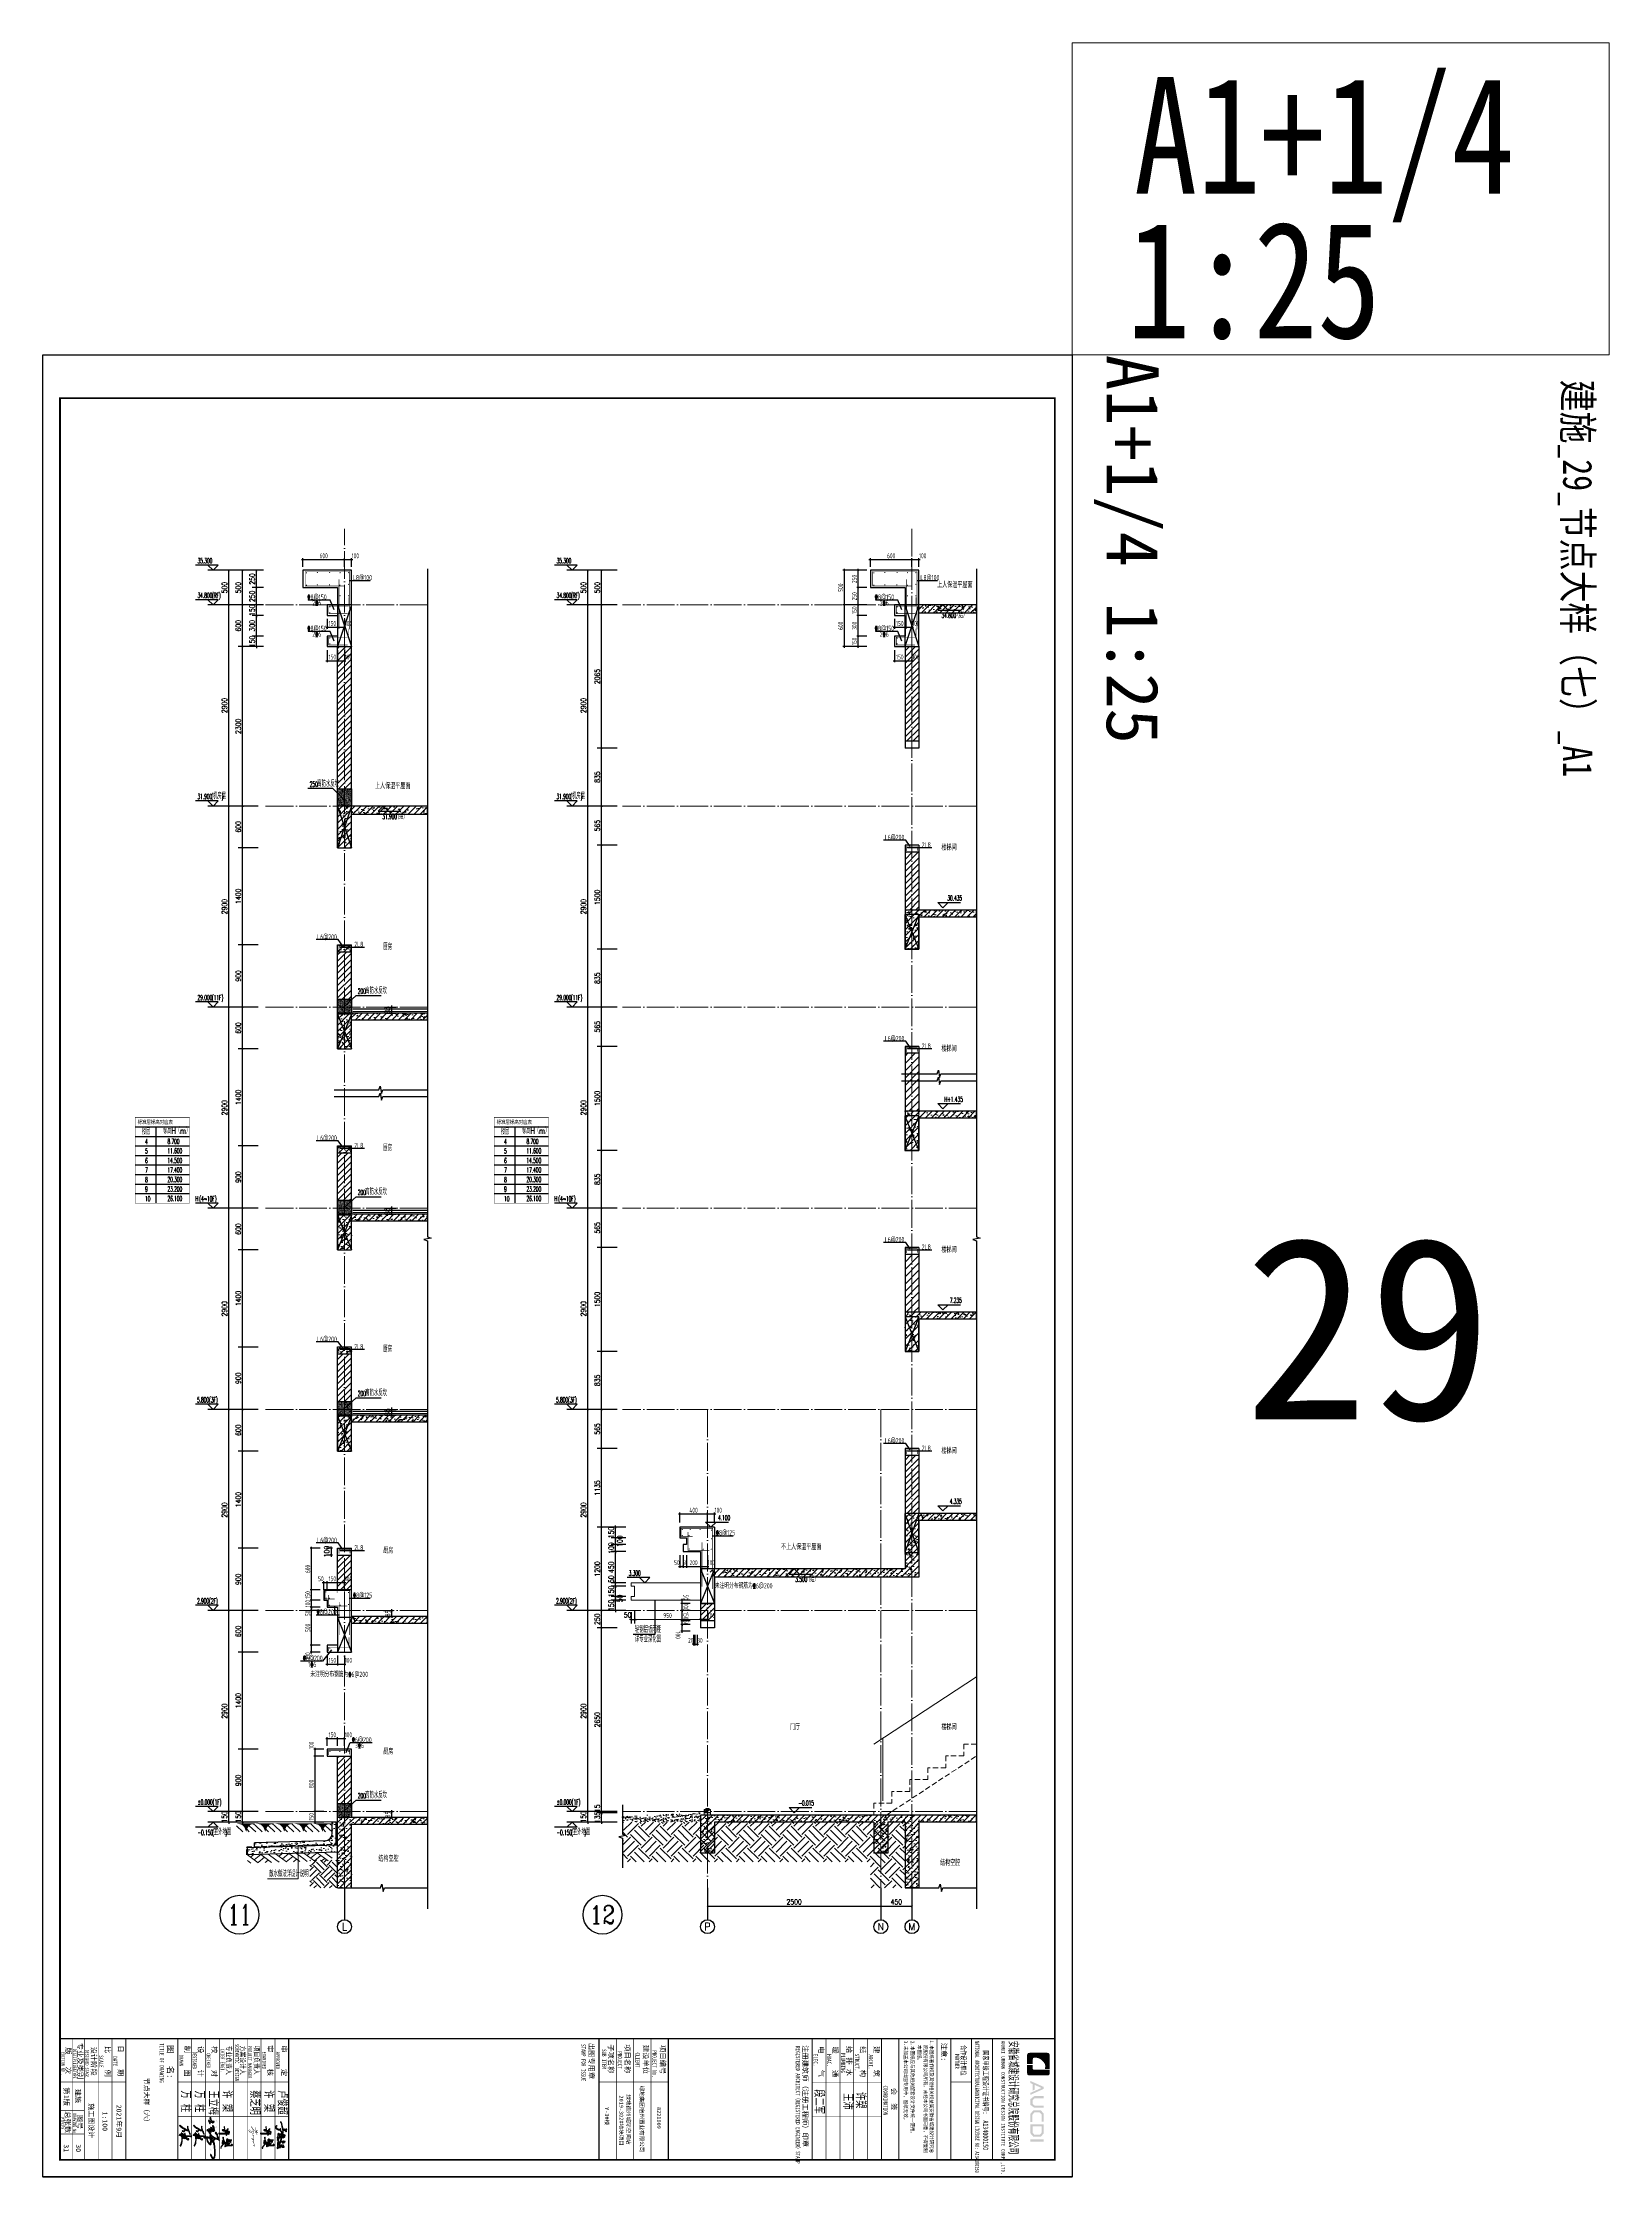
# Model space of a CAD drawing. Extents: x -668857 to 143095, y -247466 to 228182.
# Drawn here: x 104335 to 126935, y 147310 to 178091 of the extents above; entities that cross this region are included whole.
import ezdxf
from ezdxf.enums import TextEntityAlignment as Align

# ---------------------------------------------------------------- set-up
doc = ezdxf.new("R2010")
doc.units = 0
doc.header["$LTSCALE"] = 1000
for name, pattern in [('DASH', [0.35, 0.25, -0.1]), ('DOTE', [2.42, 2, -0.2, 0.02, -0.2]), ('HIDDEN', [0.375, 0.25, -0.125])]:
    doc.linetypes.add(name, pattern=pattern)
doc.layers.get('0').update_dxf_attribs({"linetype": 'CONTINUOUS'})
doc.layers.get('DEFPOINTS').update_dxf_attribs({"linetype": 'CONTINUOUS'})
for name, color, linetype in [('A-AXIS_TEXT', 7, 'CONTINUOUS'), ('AXIS', 3, 'CONTINUOUS'), ('C-Sheet-图框', 101, 'CONTINUOUS'), ('COLUMN', 4, 'CONTINUOUS'), ('DIM', 2, 'CONTINUOUS'), ('DIM_ELEV', 3, 'CONTINUOUS'), ('DIM_IDEN', 67, 'CONTINUOUS'), ('DIM_SYMB', 3, 'CONTINUOUS'), ('PUB_DIM', 3, 'CONTINUOUS'), ('PUB_TEXT', 2, 'CONTINUOUS'), ('REIN', 6, 'CONTINUOUS'), ('S-大样-砼线', 7, 'CONTINUOUS'), ('S-引出线', 40, 'CONTINUOUS'), ('TEXT', 2, 'CONTINUOUS'), ('WALL', 5, 'CONTINUOUS'), ('yichutu', 7, 'CONTINUOUS'), ('图签文字', 4, 'CONTINUOUS'), ('导图字', 7, 'CONTINUOUS'), ('看线', 251, 'CONTINUOUS'), ('立面-看线', 251, 'CONTINUOUS')]:
    doc.layers.add(name, color=color, linetype=linetype)
for name, color, linetype, lineweight in [('AXIS_TEXT', 7, 'CONTINUOUS', 20), ('DOTE', 19, 'DOTE', 9), ('PUB_HATCH', 8, 'CONTINUOUS', 9), ('S_WINDOW', 144, 'CONTINUOUS', 15), ('STAIR', 2, 'CONTINUOUS', 18), ('内粉刷', 37, 'CONTINUOUS', 9), ('可改文字', 6, 'CONTINUOUS', 18), ('图框', 9, 'CONTINUOUS', 18), ('图签', 147, 'CONTINUOUS', 18), ('填充', 251, 'CONTINUOUS', 5), ('平面-排水沟', 86, 'CONTINUOUS', 15), ('立面-中轮廓线', 30, 'CONTINUOUS', 35), ('立面-普通轮廓', 7, 'CONTINUOUS', 18), ('立面-栏杆', 105, 'CONTINUOUS', 15), ('粉刷', 251, 'CONTINUOUS', 9), ('细细', 250, 'CONTINUOUS', 0)]:
    doc.layers.add(name, color=color, linetype=linetype, lineweight=lineweight)
doc.styles.add('_TCH_AXIS', font='COMPLEX', dxfattribs={"bigfont": 'GBCBIG'})
doc.styles.add('_TCH_DIM', font='SIMPLEX.shx', dxfattribs={"width": 0.7, "bigfont": 'GBCBIG.shx'})
doc.styles.add('_TCH_DIM_T3', font='SIMPLEX', dxfattribs={"width": 0.705882, "bigfont": 'GBCBIG'})
doc.styles.add('_TCH_LABEL', font='simhei.ttf')
doc.styles.add('C', font='simhei.ttf')
doc.styles.add('COMPLEX', font='COMPLEX')
doc.styles.add('DIM_FONT_T3', font='SIMPLEX', dxfattribs={"width": 0.705882, "bigfont": 'GBCBIG'})
doc.styles.add('HT', font='simhei.ttf')
doc.styles.add('TSSD_DIMENSION', font='Tssdeng.shx', dxfattribs={"width": 0.7, "bigfont": 'tssdchn.shx'})
doc.styles.add('TSSD_REIN', font='tssdeng.shx', dxfattribs={"width": 0.7, "height": 300, "bigfont": 'tssdchn.shx'})
doc.styles.add('w', font='tssdeng.shx', dxfattribs={"width": 0.8, "bigfont": 'tssdchn.shx'})
doc.styles.add('宋体', font='', dxfattribs={"height": 50})
doc.styles.add('建筑图签-1', font='simhei.ttf', dxfattribs={"width": 0.7})
doc.styles.add('建筑图签-2', font='TXT.shx', dxfattribs={"width": 0.5, "bigfont": 'HZTXT.shx'})
doc.styles.add('黑体', font='simhei.ttf')
doc.styles.get('宋体').set_extended_font_data('SimSun')
doc.dimstyles.new('_TCH_ARCH&&25', dxfattribs={"dimtxt": 74.375, "dimasz": 25, "dimexe": 62.5, "dimexo": 75, "dimgap": 25, "dimtad": 1, "dimdec": 0, "dimzin": 0, "dimdsep": 46, "dimtxsty": '_TCH_DIM_T3', "dimblk": 'ARCHTICK', "dimcen": 0.09, "dimclrt": 7, "dimazin": 0, "dimtfac": 1, "dimtdec": 0, "dimtix": 1, "dimtmove": 2, "dimatfit": 3, "dimldrblk": 'ARCHTICK', "dimfxl": 0, "dimtolj": 1, "dimtzin": 0, "dimarcsym": 0})
doc.dimstyles.new('TSSD_20_20', dxfattribs={"dimtxt": 60, "dimasz": 20, "dimexe": 20, "dimexo": 50, "dimgap": 20, "dimtad": 1, "dimdec": 0, "dimzin": 0, "dimdsep": 46, "dimtxsty": 'TSSD_DIMENSION', "dimblk": 'ARCHTICK', "dimblk1": 'ARCHTICK', "dimblk2": 'ARCHTICK', "dimcen": 0, "dimdle": 20, "dimclrt": 7, "dimadec": 0, "dimazin": 0, "dimtfac": 1, "dimtdec": 0, "dimtix": 1, "dimtmove": 2, "dimatfit": 3, "dimfxl": 0, "dimtolj": 1, "dimtzin": 0, "dimarcsym": 0})
pattern_1 = [(50, (28072.99, 249033.25), (143.452037, -12.550427), [15, -165]), (355, (28072.99, 249033.25), (-27.750267, 150.438427), [12, -132]), (100.4514, (28084.94, 249032.2), (115.701876, 137.88791), [12.74804, -140.22842]), (46.1842, (28072.99, 249073.25), (213.44821, -33.1038), [22.5, -247.5]), (96.6356, (28090.77, 249070.5), (186.93254, 194.82357), [19.12206, -210.3426]), (351.1842, (28072.99, 249073.25), (186.93239, 194.82372), [18, -198]), (21, (28092.99, 249063.25), (119.38141, -80.52378), [15, -165]), (326, (28092.99, 249063.25), (48.663066, 145.03001), [12, -132]), (71.4514, (28102.93, 249056.54), (168.044526, 64.5061), [12.74804, -140.22842]), (37.5, (28072.986, 249033.25), (2.431971, 66.578771), [0, -130.4, 0, -134, 0, -132.5]), (7.5, (28072.986, 249033.25), (52.613907, 78.882342), [0, -76.4, 0, -127.4, 0, -50.5]), (327.5, (28028.386, 249033.25), (106.764487, -4.510974), [0, -50, 0, -156, 0, -207]), (317.5, (28008.39, 249033.25), (116.637234, 20.020996), [0, -65, 0, -103.6, 0, -147])]
pattern_2 = [(45, (0, 0), (-44.194174, 44.194174), []), (50, (0, 0), (179.315046, -15.688034), [18.75, -206.25]), (355, (0, 0), (-34.687833, 188.048033), [15, -165]), (100.4514, (14.94, -1.3), (144.627345, 172.359886), [15.935047, -175.285528]), (46.1842, (0, 50), (266.81026, -41.379754), [28.125, -309.375]), (96.6356, (22.23, 46.55), (233.665676, 243.52947), [23.90257, -262.92825]), (351.1842, (0, 50), (233.66549, 243.52965), [22.5, -247.5]), (21, (25, 37.5), (149.226763, -100.654723), [18.75, -206.25]), (326, (25, 37.5), (60.828833, 181.28751), [15, -165]), (71.4514, (37.44, 29.11), (210.055657, 80.632624), [15.935047, -175.285528]), (37.5, (0, 0), (3.039964, 83.2234635), [0, -163, 0, -167.5, 0, -165.625]), (7.5, (0, 0), (65.767384, 98.602928), [0, -95.5, 0, -159.25, 0, -63.125]), (327.5, (-55.75, 0), (133.455609, -5.638718), [0, -62.5, 0, -195, 0, -258.75]), (317.5, (-80.75, 0), (145.796542, 25.026246), [0, -81.25, 0, -129.5, 0, -183.75])]
pattern_3 = [(315, (-890539.4913, -376983.9118), (-1.767766953, -1.767766953), []), (315, (-890538.3128, -376983.9118), (-1.767766953, -1.767766953), [])]
pattern_4 = [(45, (-956095.346, 321071.136), (-44.1941915, 44.1941915), [])]
pattern_5 = [(45, (-956095.346, 321026.26), (-44.194174, 44.194174), []), (50, (-956095.35, 321026.26), (179.315046, -15.688034), [18.75, -206.25]), (355, (-956095.35, 321026.26), (-34.687833, 188.048033), [15, -165]), (100.4514, (-956080.4, 321024.95), (144.627345, 172.359886), [15.935047, -175.285528]), (46.1842, (-956095.35, 321076.26), (266.81026, -41.379754), [28.125, -309.375]), (96.6356, (-956073.1, 321072.8), (233.665676, 243.52947), [23.90257, -262.92825]), (351.1842, (-956095.35, 321076.26), (233.665486, 243.52965), [22.5, -247.5]), (21, (-956070.35, 321063.76), (149.226763, -100.654723), [18.75, -206.25]), (326, (-956070.35, 321063.76), (60.828833, 181.28751), [15, -165]), (71.4514, (-956057.91, 321055.37), (210.055657, 80.632624), [15.935047, -175.285528]), (37.5, (-956095.346, 321026.26), (3.039964, 83.2234635), [0, -163, 0, -167.5, 0, -165.625]), (7.5, (-956095.35, 321026.26), (65.767384, 98.602928), [0, -95.5, 0, -159.25, 0, -63.125]), (327.5, (-956151.096, 321026.26), (133.455609, -5.638718), [0, -62.5, 0, -195, 0, -258.75]), (317.5, (-956176.1, 321026.26), (145.796542, 25.026246), [0, -81.25, 0, -129.5, 0, -183.75])]
pattern_6 = [(45, (-956095.35, 321026.26), (-53.0330086, 53.0330086), []), (50, (-956095.35, 321026.26), (215.178055, -18.82564), [22.5, -247.5]), (355, (-956095.35, 321026.26), (-41.6254, 225.65764), [18, -198]), (100.4514, (-956077.41, 321024.69), (173.552815, 206.831863), [19.122057, -210.342634]), (46.1842, (-956095.35, 321086.26), (320.172315, -49.655704), [33.75, -371.25]), (96.6356, (-956068.67, 321082.12), (280.39881, 292.23536), [28.68309, -315.5139]), (351.1842, (-956095.35, 321086.26), (280.39858, 292.23558), [27, -297]), (21, (-956065.35, 321071.26), (179.072116, -120.785667), [22.5, -247.5]), (326, (-956065.35, 321071.26), (72.9946, 217.545014), [18, -198]), (71.4514, (-956050.42, 321061.2), (252.06679, 96.75915), [19.122057, -210.342634]), (37.5, (-956095.35, 321026.26), (3.6479566, 99.868156), [0, -195.6, 0, -201, 0, -198.75]), (7.5, (-956095.35, 321026.26), (78.920861, 118.323514), [0, -114.6, 0, -191.1, 0, -75.75]), (327.5, (-956162.25, 321026.26), (160.146731, -6.7664615), [0, -75, 0, -234, 0, -310.5]), (317.5, (-956192.25, 321026.26), (174.95585, 30.031495), [0, -97.5, 0, -155.4, 0, -220.5])]
pattern_7 = [(45, (-956095.35, 321080.11), (-53.03303, 53.03303), [])]

# ---------------------------------------------------------------- blocks, each defined once
blk = doc.blocks.new('$LINEPAT$素土夯实')
at = {"color": 0}
for p, q in [((0, -210), (210, 0)), ((120, -300), (420, 0)), ((420, 0), (608, -188)), ((495, -300), (795, 0)), ((615, 0), (705, -90)), ((210, -210), (300, -300)), ((315, -105), (502, -293)), ((705, -300), (795, -210))]:
    blk.add_line(p, q, dxfattribs=at)
blk = doc.blocks.new('$LinePat$自然土壤')
at = {"color": 0}
for p, q in [((0, -90), (71, -19)), ((0, -300), (211, -89)), ((210, -300), (286, -224)), ((420, -300), (630, -90))]:
    blk.add_line(p, q, dxfattribs=at)
for points in [[(0, 0), (630, 0), (168, -45), (462, -45)], [(168, -45), (462, -45), (252, -132), (378, -132)], [(252, -132), (378, -132), (315, -300)]]:
    blk.add_solid(points, dxfattribs=at)
blk = doc.blocks.new('sanshui')
at = {"layer": '粉刷'}
h = blk.add_hatch(dxfattribs=at)
h.set_pattern_fill('混凝土', color=256, scale=20)
h.set_pattern_definition(pattern_1)
edge = h.paths.add_edge_path()
edge.add_line((346318, 427330), (346258, 427330))
edge.add_line((346258, 427330), (346258, 427160))
edge.add_arc((346158, 427160), 100, 271.7184, 360, ccw=False)
edge.add_line((346161, 427060), (345138, 427030))
edge.add_line((345138, 427030), (345138, 426970))
edge.add_line((345138, 426970), (346318, 427005))
edge.add_line((346318, 427005), (346318, 427330))
h = blk.add_hatch(dxfattribs=at)
h.set_pattern_fill('混凝土', color=256, scale=20)
h.set_pattern_definition(pattern_1)
h.paths.add_polyline_path([(346338, 426896), (346338, 426996), (345038, 426957), (345038, 426857)])
at = {"layer": 'COLUMN'}
for p, q in [((346258, 427330), (346318, 427330)), ((346258, 427160), (346258, 427330)), ((346318, 426995), (346318, 427330)), ((346338, 426996), (345038, 426957)), ((345038, 426857), (345038, 426957)), ((346161, 427060), (345138, 427030)), ((345138, 426960), (345138, 427030)), ((346338, 426896), (345038, 426857))]:
    blk.add_line(p, q, dxfattribs=at)
blk.add_arc((346158, 427160), 100, 271.7184, 0, dxfattribs=at)
at = {"layer": '立面-中轮廓线', "linetype": 'DASH', "ltscale": 0.3}
blk.add_lwpolyline([(345028, 426857), (345028, 426966), (346318, 427005)], dxfattribs=at)
at = {"layer": '粉刷'}
blk.add_line((344881, 427330), (346258, 427330), dxfattribs=at)
at = {"layer": '粉刷', "yscale": 0.4, "zscale": 0.4}
for name, p, xscale, rotation in [('$LinePat$自然土壤', (345157, 427310), -0.4369306507241237, 359.9999999999903), ('$LinePat$自然土壤', (345432, 427310), -0.4369306507241237, 359.9999999999903), ('$LinePat$自然土壤', (345707, 427310), -0.4369306507241237, 359.9999999999903), ('$LinePat$自然土壤', (345983, 427310), -0.4369306507241237, 359.9999999999903), ('$LinePat$自然土壤', (346258, 427310), -0.4369306507241237, 359.9999999999903), ('$LINEPAT$素土夯实', (345444, 426869), -0.5117605352322558, 1.718358001643932), ('$LINEPAT$素土夯实', (345851, 426881), -0.5117605352322558, 1.718358001643932), ('$LINEPAT$素土夯实', (346258, 426893), -0.5117605352322558, 1.718358001643932)]:
    blk.add_blockref(name, p, dxfattribs=dict(at, xscale=xscale, rotation=rotation))
blk = doc.blocks.new('院标1')
h = blk.add_hatch(color=150)
h.dxf.hatch_style = 1
edge = h.paths.add_edge_path()
edge.add_spline(control_points=[(116373, 648379), (116379, 648379), (116382, 648379), (116391, 648379), (116391, 648379), (116391, 648379), (116616, 648379), (116616, 648379), (116616, 648379), (116616, 648379), (116616, 648054), (116616, 648054), (116616, 648054), (116616, 648054), (116108, 648054), (116108, 648054), (116108, 648054), (116028, 648054), (115963, 648111), (115963, 648199), (115963, 648199), (115963, 648199), (115963, 649215), (115963, 649215), (115963, 649215), (115963, 649295), (116018, 649360), (116108, 649360), (116108, 649360), (116108, 649360), (116897, 649360), (116897, 649360), (116897, 649360), (116897, 649360), (116897, 649080), (116897, 649080), (116897, 649080), (116897, 649080), (116566, 649140), (116356, 648859), (116356, 648859), (116245, 648719), (116240, 648545), (116247, 648466), (116247, 648466), (116254, 648386), (116247, 648466), (116247, 648466), (116247, 648466), (116247, 648466), (116258, 648374), (116373, 648379)], knot_values=[0, 0, 0, 0, 0.0714286, 0.0714286, 0.0714286, 0.1071429, 0.1428571, 0.1428571, 0.1428571, 0.1785714, 0.2142857, 0.2142857, 0.2142857, 0.25, 0.2857143, 0.2857143, 0.2857143, 0.3214286, 0.3571429, 0.3571429, 0.3571429, 0.3928571, 0.4285714, 0.4285714, 0.4285714, 0.4642857, 0.5, 0.5, 0.5, 0.5357143, 0.5714286, 0.5714286, 0.5714286, 0.6071429, 0.6428571, 0.6428571, 0.6428571, 0.6785714, 0.7142857, 0.7142857, 0.7142857, 0.75, 0.7857143, 0.7857143, 0.7857143, 0.8214286, 0.8571429, 0.8571429, 0.8571429, 0.9285714, 1, 1, 1, 1], degree=3, periodic=0)
h = blk.add_hatch(color=150)
h.dxf.hatch_style = 1
edge = h.paths.add_edge_path()
edge.add_spline(control_points=[(117268, 649215), (117268, 649215), (117268, 648199), (117268, 648199), (117268, 648199), (117268, 648114), (117212, 648054), (117123, 648054), (117123, 648054), (117123, 648054), (116663, 648054), (116663, 648054), (116663, 648054), (116663, 648054), (116663, 648379), (116663, 648379), (116663, 648379), (116663, 648379), (116865, 648379), (116865, 648379), (116865, 648379), (116907, 648379), (116941, 648413), (116941, 648455), (116941, 648455), (116941, 648455), (116941, 649360), (116941, 649360), (116941, 649360), (116941, 649360), (117123, 649360), (117123, 649360), (117123, 649360), (117204, 649360), (117268, 649306), (117268, 649215)], knot_values=[0, 0, 0, 0, 0.1, 0.1, 0.1, 0.15, 0.2, 0.2, 0.2, 0.25, 0.3, 0.3, 0.3, 0.35, 0.4, 0.4, 0.4, 0.45, 0.5, 0.5, 0.5, 0.55, 0.6, 0.6, 0.6, 0.65, 0.7, 0.7, 0.7, 0.75, 0.8, 0.8, 0.8, 0.9, 1, 1, 1, 1], degree=3, periodic=0)
blk = doc.blocks.new('ljc')
at = {"linetype": 'Continuous'}
h = blk.add_hatch(color=0, dxfattribs=at)
h.paths.add_polyline_path([(2023, 1568), (2019, 1564), (2020, 1562), (2024, 1562), (2022, 1552), (1955, 1538), (1933, 1530), (1930, 1527), (1929, 1525), (1931, 1523), (1944, 1524), (1946, 1526), (1942, 1528), (1960, 1535), (1967, 1535), (1975, 1538), (1985, 1539), (1998, 1543), (2010, 1544), (2018, 1547), (2025, 1546), (2035, 1549), (2061, 1550), (2052, 1537), (2042, 1528), (2028, 1521), (2023, 1521), (2018, 1526), (2015, 1527), (2013, 1525), (2013, 1521), (2019, 1516), (2022, 1508), (2022, 1494), (2012, 1477), (2000, 1469), (1988, 1467), (1982, 1473), (1980, 1480), (1978, 1482), (1978, 1475), (1981, 1468), (1988, 1463), (1994, 1463), (2005, 1467), (2018, 1478), (2027, 1493), (2028, 1504), (2025, 1517), (2033, 1518), (2054, 1533), (2067, 1549), (2067, 1552), (2064, 1555), (2029, 1553), (2036, 1575), (2049, 1591), (2047, 1593), (2043, 1592), (2028, 1573), (2025, 1589), (2021, 1597), (2018, 1599), (2017, 1597), (2020, 1590)])
h.paths.add_polyline_path([(2081, 1522), (2081, 1528), (2075, 1541), (2093, 1562), (2097, 1572), (2094, 1577), (2087, 1576), (2089, 1572), (2092, 1572), (2091, 1567), (2080, 1551), (2066, 1537), (2065, 1535), (2067, 1533), (2073, 1535), (2077, 1523), (2077, 1513), (2072, 1496), (2072, 1492), (2074, 1490), (2078, 1494), (2083, 1510), (2099, 1510), (2119, 1507), (2119, 1500), (2116, 1496), (2108, 1493), (2087, 1496), (2084, 1492), (2087, 1489), (2103, 1488), (2122, 1483), (2140, 1484), (2148, 1482), (2152, 1486), (2152, 1491), (2148, 1488), (2125, 1488), (2114, 1490), (2124, 1499), (2126, 1509), (2121, 1512), (2119, 1511), (2108, 1514), (2124, 1523), (2132, 1532), (2130, 1535), (2121, 1536), (2115, 1533), (2109, 1533), (2123, 1555), (2121, 1559), (2114, 1557), (2116, 1564), (2115, 1569), (2111, 1573), (2105, 1572), (2093, 1554)])
h.paths.add_polyline_path([(2089, 1535), (2097, 1535), (2112, 1551), (2116, 1552), (2111, 1543), (2099, 1528), (2101, 1526), (2114, 1528), (2121, 1531), (2124, 1530), (2118, 1524), (2101, 1515), (2084, 1514), (2084, 1518)], flags=16)
h.paths.add_polyline_path([(2093, 1537), (2095, 1540), (2103, 1546), (2096, 1537)], flags=16)
h.paths.add_polyline_path([(2093, 1544), (2094, 1549), (2106, 1568), (2109, 1569), (2111, 1567), (2108, 1554), (2104, 1550)], flags=16)
h.paths.add_polyline_path([(2141, 1534), (2138, 1533), (2137, 1531), (2142, 1527), (2155, 1522), (2158, 1523), (2153, 1528)])
h.paths.add_polyline_path([(2175, 1522), (2173, 1524), (2172, 1546), (2183, 1545), (2185, 1547), (2183, 1557), (2178, 1566), (2177, 1561), (2180, 1556), (2181, 1550), (2175, 1550), (2170, 1554), (2169, 1574), (2171, 1574), (2175, 1569), (2176, 1571), (2170, 1579), (2167, 1579), (2165, 1577), (2164, 1562), (2166, 1553), (2163, 1553), (2162, 1551), (2167, 1547), (2169, 1537), (2169, 1524), (2166, 1521), (2165, 1517), (2168, 1513), (2170, 1513), (2173, 1517), (2180, 1517), (2178, 1502), (2175, 1500), (2167, 1499), (2175, 1496), (2180, 1497), (2183, 1500), (2184, 1511), (2187, 1521), (2185, 1523)])
h.paths.add_polyline_path([(2233, 1542), (2233, 1564), (2231, 1567), (2215, 1558), (2210, 1557), (2206, 1552), (2211, 1548), (2211, 1551), (2229, 1560), (2228, 1542), (2227, 1537), (2224, 1533), (2220, 1534), (2213, 1542), (2211, 1543), (2209, 1541), (2209, 1508), (2189, 1508), (2187, 1506), (2191, 1503), (2213, 1503), (2217, 1511), (2222, 1516), (2232, 1518), (2234, 1513), (2234, 1505), (2227, 1505), (2232, 1502), (2232, 1500), (2228, 1497), (2229, 1493), (2239, 1495), (2243, 1489), (2243, 1486), (2212, 1492), (2189, 1492), (2179, 1494), (2176, 1496), (2167, 1496), (2164, 1498), (2154, 1499), (2147, 1503), (2144, 1503), (2143, 1501), (2144, 1498), (2153, 1494), (2174, 1491), (2186, 1487), (2211, 1487), (2222, 1484), (2230, 1484), (2243, 1480), (2249, 1480), (2251, 1482), (2244, 1496), (2246, 1499), (2238, 1503), (2239, 1513), (2237, 1520), (2233, 1523), (2224, 1522), (2214, 1516), (2212, 1522), (2213, 1536), (2220, 1530), (2228, 1530), (2230, 1532)])
at = {"color": 0, "linetype": 'Continuous'}
for points in [[(1930, 1527), (1929, 1525), (1931, 1523), (1944, 1524), (1946, 1526), (1942, 1528), (1960, 1535), (1967, 1535), (1975, 1538), (1985, 1539), (1998, 1543), (2010, 1544), (2018, 1547), (2025, 1546), (2035, 1549), (2061, 1550), (2052, 1537), (2042, 1528), (2028, 1521), (2023, 1521), (2018, 1526), (2015, 1527), (2013, 1525), (2013, 1521), (2019, 1516), (2022, 1508), (2022, 1494), (2012, 1477), (2000, 1469), (1988, 1467), (1982, 1473), (1980, 1480), (1978, 1482), (1978, 1475), (1981, 1468), (1988, 1463), (1994, 1463), (2005, 1467), (2018, 1478), (2027, 1493), (2028, 1504), (2025, 1517), (2033, 1518), (2054, 1533), (2067, 1549), (2067, 1552), (2064, 1555), (2029, 1553), (2036, 1575), (2049, 1591), (2047, 1593), (2043, 1592), (2028, 1573), (2025, 1589), (2021, 1597), (2018, 1599), (2017, 1597), (2020, 1590), (2023, 1568), (2019, 1564), (2020, 1562), (2024, 1562), (2022, 1552), (1955, 1538), (1933, 1530), (1930, 1527)], [(2016, 1561), (2015, 1560), (2017, 1560), (2016, 1561)], [(2017, 1562), (2016, 1561), (2019, 1561), (2017, 1562)], [(2066, 1537), (2065, 1535), (2067, 1533), (2073, 1535), (2077, 1523), (2077, 1513), (2072, 1496), (2072, 1492), (2074, 1490), (2078, 1494), (2083, 1510), (2099, 1510), (2119, 1507), (2119, 1500), (2116, 1496), (2108, 1493), (2087, 1496), (2084, 1492), (2087, 1489), (2103, 1488), (2122, 1483), (2140, 1484), (2148, 1482), (2152, 1486), (2152, 1491), (2148, 1488), (2125, 1488), (2114, 1490), (2124, 1499), (2126, 1509), (2121, 1512), (2119, 1511), (2108, 1514), (2124, 1523), (2132, 1532), (2130, 1535), (2121, 1536), (2115, 1533), (2109, 1533), (2123, 1555), (2121, 1559), (2114, 1557), (2116, 1564), (2115, 1569), (2111, 1573), (2105, 1572), (2093, 1554), (2081, 1522), (2081, 1528), (2075, 1541), (2093, 1562), (2097, 1572), (2094, 1577), (2087, 1576), (2089, 1572), (2092, 1572), (2091, 1567), (2080, 1551), (2066, 1537)], [(2084, 1514), (2084, 1518), (2089, 1535), (2097, 1535), (2112, 1551), (2116, 1552), (2111, 1543), (2099, 1528), (2101, 1526), (2114, 1528), (2121, 1531), (2124, 1530), (2118, 1524), (2101, 1515), (2084, 1514)], [(2093, 1544), (2094, 1549), (2106, 1568), (2109, 1569), (2111, 1567), (2108, 1554), (2104, 1550), (2093, 1544)], [(2093, 1537), (2095, 1540), (2103, 1546), (2096, 1537), (2093, 1537)], [(2144, 1503), (2143, 1501), (2144, 1498), (2153, 1494), (2174, 1491), (2186, 1487), (2211, 1487), (2222, 1484), (2230, 1484), (2243, 1480), (2249, 1480), (2251, 1482), (2244, 1496), (2246, 1499), (2238, 1503), (2239, 1513), (2237, 1520), (2233, 1523), (2224, 1522), (2214, 1516), (2212, 1522), (2213, 1536), (2220, 1530), (2228, 1530), (2230, 1532), (2233, 1542), (2233, 1564), (2231, 1567), (2215, 1558), (2210, 1557), (2206, 1552), (2211, 1548), (2211, 1551), (2229, 1560), (2228, 1542), (2227, 1537), (2224, 1533), (2220, 1534), (2213, 1542), (2211, 1543), (2209, 1541), (2209, 1508), (2189, 1508), (2187, 1506), (2191, 1503), (2213, 1503), (2217, 1511), (2222, 1516), (2232, 1518), (2234, 1513), (2234, 1505), (2227, 1505), (2232, 1502), (2232, 1500), (2228, 1497), (2229, 1493), (2239, 1495), (2243, 1489), (2243, 1486), (2212, 1492), (2189, 1492), (2179, 1494), (2176, 1496), (2167, 1496), (2164, 1498), (2154, 1499), (2147, 1503), (2144, 1503)], [(2163, 1553), (2162, 1551), (2167, 1547), (2169, 1537), (2169, 1524), (2166, 1521), (2165, 1517), (2168, 1513), (2170, 1513), (2173, 1517), (2180, 1517), (2178, 1502), (2175, 1500), (2167, 1499), (2175, 1496), (2180, 1497), (2183, 1500), (2184, 1511), (2187, 1521), (2185, 1523), (2175, 1522), (2173, 1524), (2172, 1546), (2183, 1545), (2185, 1547), (2183, 1557), (2178, 1566), (2177, 1561), (2180, 1556), (2181, 1550), (2175, 1550), (2170, 1554), (2169, 1574), (2171, 1574), (2175, 1569), (2176, 1571), (2170, 1579), (2167, 1579), (2165, 1577), (2164, 1562), (2166, 1553), (2163, 1553)], [(2177, 1569), (2176, 1570), (2175, 1567), (2177, 1565), (2177, 1569)], [(2138, 1533), (2137, 1531), (2142, 1527), (2155, 1522), (2158, 1523), (2153, 1528), (2141, 1534), (2138, 1533)]]:
    blk.add_lwpolyline(points, dxfattribs=at)
blk = doc.blocks.new('A$C6AF37BC7')
h = blk.add_hatch(color=256)
h.paths.add_polyline_path([(660, -48), (672, -48), (678, -96)], flags=16)
h.paths.add_polyline_path([(708, 144), (702, 150), (660, 126), (672, 66), (666, 36), (456, -42), (366, -60), (294, -60), (276, -72), (288, -96), (456, -72), (612, -12), (564, -102), (552, -114), (546, -96), (534, -102), (534, -138), (558, -144), (654, -18), (654, 6), (672, 12), (678, -30), (648, -30), (642, -54), (654, -84), (654, -138), (684, -168), (708, -156), (714, -60), (804, -108), (948, -228), (1038, -258), (1062, -258), (1074, -246), (1056, -228), (1032, -228), (954, -192), (786, -60), (708, -30), (714, 24), (756, 30), (816, 54), (954, 48), (972, 66), (948, 84), (810, 84), (702, 48), (690, 120), (726, 132), (720, 144)])
h.paths.add_polyline_path([(852, 216), (864, 216), (870, 174), (840, 198)], flags=16)
h.paths.add_polyline_path([(-312, 282), (-318, 288), (-336, 288), (-348, 276), (-246, 180), (-222, 192), (-222, 210)], flags=17)
h.paths.add_polyline_path([(546, 330), (552, 330), (564, 300), (558, 216), (486, 174), (462, 180), (438, 222)], flags=16)
h.paths.add_polyline_path([(-102, 342), (-48, 336), (-18, 324), (18, 324), (-36, 246), (-174, 96), (-156, 246), (-132, 306)], flags=16)
h.paths.add_polyline_path([(-66, 366), (-72, 372), (-108, 372), (-138, 342), (-168, 288), (-192, 192), (-204, 18), (-228, -78), (-228, 6), (-258, 42), (-306, 48), (-438, 12), (-456, 12), (-468, 24), (-498, 0), (-486, -12), (-420, -12), (-318, 18), (-270, 18), (-252, -6), (-252, -102), (-264, -138), (-240, -156), (-216, -132), (-192, -72), (-174, 60), (-108, 66), (12, 108), (0, 0), (0, -366), (-18, -342), (-24, -372), (-6, -396), (24, -396), (24, -78), (42, 120), (108, 132), (132, 144), (144, 162), (132, 174), (66, 162), (48, 210), (48, 240), (18, 240), (12, 138), (-144, 90), (-114, 138), (-24, 228), (54, 330), (36, 354), (-18, 354)])
h.paths.add_polyline_path([(756, 378), (750, 384), (732, 384), (714, 366), (732, 360), (738, 324), (714, 180), (714, 156), (726, 144), (750, 162), (762, 366)])
h.paths.add_polyline_path([(498, 516), (492, 522), (474, 516), (492, 474), (486, 378), (444, 336), (468, 324), (552, 366), (426, 246), (408, 210), (414, 192), (462, 150), (504, 150), (552, 180), (552, 138), (570, 132), (582, 150), (588, 198), (666, 258), (648, 246), (690, 240), (702, 258), (666, 294), (588, 240), (588, 324), (564, 348), (630, 402), (654, 426), (654, 438), (636, 444), (534, 390), (576, 432), (618, 456), (630, 480), (606, 486), (570, 462), (516, 408), (516, 492)])
h.paths.add_polyline_path([(846, 594), (840, 600), (828, 600), (798, 570), (780, 522), (792, 516), (840, 570), (852, 516), (864, 264), (840, 246), (792, 246), (786, 258), (804, 294), (804, 324), (786, 330), (756, 264), (756, 240), (810, 204), (786, 174), (792, 162), (822, 186), (888, 102), (900, 96), (918, 114), (894, 216), (882, 510), (870, 570)])
at = {"linetype": 'Continuous'}
for points in [[(-66, 366), (-72, 372), (-108, 372), (-138, 342), (-168, 288), (-192, 192), (-204, 18), (-228, -78), (-228, 6), (-258, 42), (-306, 48), (-438, 12), (-456, 12), (-468, 24), (-498, 0), (-486, -12), (-420, -12), (-318, 18), (-270, 18), (-252, -6), (-252, -102), (-264, -138), (-240, -156), (-216, -132), (-192, -72), (-174, 60), (-108, 66), (12, 108), (0, 0), (0, -366), (-18, -342), (-24, -372), (-6, -396), (24, -396), (24, -78), (42, 120), (108, 132), (132, 144), (144, 162), (132, 174), (66, 162), (48, 210), (48, 240), (18, 240), (12, 138), (-144, 90), (-114, 138), (-24, 228), (54, 330), (36, 354), (-18, 354), (-66, 366)], [(-312, 282), (-318, 288), (-336, 288), (-348, 276), (-246, 180), (-222, 192), (-222, 210), (-312, 282)], [(-102, 342), (-48, 336), (-18, 324), (18, 324), (-36, 246), (-174, 96), (-156, 246), (-132, 306), (-102, 342)], [(708, 144), (702, 150), (660, 126), (672, 66), (666, 36), (456, -42), (366, -60), (294, -60), (276, -72), (288, -96), (456, -72), (612, -12), (564, -102), (552, -114), (546, -96), (534, -102), (534, -138), (558, -144), (654, -18), (654, 6), (672, 12), (678, -30), (648, -30), (642, -54), (654, -84), (654, -138), (684, -168), (708, -156), (714, -60), (804, -108), (948, -228), (1038, -258), (1062, -258), (1074, -246), (1056, -228), (1032, -228), (954, -192), (786, -60), (708, -30), (714, 24), (756, 30), (816, 54), (954, 48), (972, 66), (948, 84), (810, 84), (702, 48), (690, 120), (726, 132), (720, 144), (708, 144)], [(498, 516), (492, 522), (474, 516), (492, 474), (486, 378), (444, 336), (468, 324), (552, 366), (426, 246), (408, 210), (414, 192), (462, 150), (504, 150), (552, 180), (552, 138), (570, 132), (582, 150), (588, 198), (666, 258), (648, 246), (690, 240), (702, 258), (666, 294), (588, 240), (588, 324), (564, 348), (630, 402), (654, 426), (654, 438), (636, 444), (534, 390), (576, 432), (618, 456), (630, 480), (606, 486), (570, 462), (516, 408), (516, 492), (498, 516)], [(546, 330), (552, 330), (564, 300), (558, 216), (486, 174), (462, 180), (438, 222), (546, 330)], [(756, 378), (750, 384), (732, 384), (714, 366), (732, 360), (738, 324), (714, 180), (714, 156), (726, 144), (750, 162), (762, 366), (756, 378)], [(846, 594), (840, 600), (828, 600), (798, 570), (780, 522), (792, 516), (840, 570), (852, 516), (864, 264), (840, 246), (792, 246), (786, 258), (804, 294), (804, 324), (786, 330), (756, 264), (756, 240), (810, 204), (786, 174), (792, 162), (822, 186), (888, 102), (900, 96), (918, 114), (894, 216), (882, 510), (870, 570), (846, 594)], [(852, 216), (864, 216), (870, 174), (840, 198), (852, 216)], [(660, -48), (672, -48), (678, -96), (660, -48)]]:
    blk.add_lwpolyline(points, dxfattribs=at)
blk = doc.blocks.new('GFDDDDRG')
at = {"linetype": 'Continuous'}
h = blk.add_hatch(color=256, dxfattribs=at)
h.paths.add_polyline_path([(897805, -158637), (897807, -158635), (897807, -158631), (897799, -158625), (897787, -158637), (897769, -158637), (897738, -158625), (897688, -158595), (897657, -158571), (897649, -158568), (897588, -158517), (897568, -158497), (897559, -158502), (897559, -158506), (897571, -158514), (897579, -158523), (897652, -158581), (897658, -158583), (897672, -158595), (897730, -158632), (897765, -158647), (897786, -158650), (897798, -158646)])
h.paths.add_polyline_path([(897868, -158758), (897870, -158757), (897868, -158743), (897856, -158722), (897846, -158692), (897838, -158680), (897825, -158644), (897822, -158641), (897820, -158631), (897816, -158623), (897811, -158602), (897805, -158589), (897801, -158560), (897801, -158535), (897798, -158527), (897792, -158539), (897792, -158571), (897802, -158616), (897810, -158631), (897811, -158640), (897823, -158670), (897829, -158679), (897835, -158698), (897849, -158727), (897849, -158733), (897858, -158760), (897862, -158763)])
h.paths.add_polyline_path([(897717, -158653), (897718, -158652), (897718, -158647), (897711, -158643), (897685, -158665), (897679, -158667), (897642, -158656), (897636, -158659), (897634, -158667), (897642, -158673), (897655, -158673), (897666, -158677), (897687, -158679), (897700, -158671)])
h.paths.add_polyline_path([(897903, -158820), (897904, -158818), (897904, -158815), (897898, -158809), (897876, -158814), (897853, -158814), (897738, -158802), (897723, -158772), (897717, -158751), (897717, -158739), (897712, -158734), (897705, -158736), (897703, -158745), (897712, -158770), (897712, -158776), (897724, -158799), (897706, -158800), (897681, -158797), (897673, -158782), (897667, -158776), (897691, -158790), (897696, -158790), (897699, -158787), (897694, -158778), (897678, -158770), (897648, -158749), (897643, -158742), (897627, -158725), (897625, -158721), (897618, -158719), (897612, -158725), (897643, -158758), (897664, -158787), (897669, -158794), (897655, -158796), (897628, -158790), (897618, -158790), (897612, -158775), (897613, -158772), (897637, -158772), (897642, -158775), (897645, -158769), (897642, -158766), (897618, -158763), (897610, -158764), (897604, -158748), (897600, -158743), (897592, -158746), (897597, -158764), (897568, -158769), (897562, -158772), (897555, -158781), (897559, -158790), (897562, -158788), (897591, -158793), (897607, -158799), (897616, -158827), (897622, -158863), (897624, -158937), (897622, -158955), (897619, -158962), (897621, -158973), (897618, -158977), (897618, -158989), (897610, -159012), (897610, -159021), (897586, -159073), (897577, -159084), (897579, -159091), (897585, -159096), (897592, -159093), (897604, -159072), (897616, -159042), (897625, -159013), (897633, -158968), (897636, -158931), (897634, -158875), (897631, -158863), (897630, -158836), (897621, -158799), (897636, -158803), (897670, -158806), (897672, -158811), (897666, -158829), (897676, -158839), (897679, -158836), (897679, -158827), (897687, -158814), (897687, -158808), (897718, -158809), (897732, -158812), (897751, -158829), (897763, -158835), (897777, -158838), (897780, -158832), (897754, -158820), (897748, -158812), (897879, -158826), (897889, -158826)])
h.paths.add_polyline_path([(897822, -158907), (897823, -158905), (897823, -158893), (897820, -158889), (897813, -158887), (897808, -158890), (897805, -158896), (897810, -158902), (897805, -158905), (897798, -158904), (897777, -158893), (897738, -158865), (897733, -158859), (897715, -158847), (897703, -158835), (897697, -158835), (897693, -158841), (897693, -158853), (897696, -158859), (897684, -158853), (897667, -158851), (897658, -158859), (897654, -158857), (897640, -158842), (897634, -158845), (897645, -158865), (897658, -158874), (897669, -158874), (897675, -158865), (897681, -158865), (897709, -158880), (897715, -158872), (897706, -158850), (897789, -158913), (897801, -158917), (897811, -158917), (897822, -158910)], flags=17)
h = blk.add_hatch(color=256, dxfattribs=at)
h.paths.add_polyline_path([(898205, -158637), (898207, -158635), (898207, -158631), (898199, -158625), (898187, -158637), (898169, -158637), (898138, -158625), (898088, -158595), (898057, -158571), (898049, -158568), (897988, -158517), (897968, -158497), (897959, -158502), (897959, -158506), (897971, -158514), (897979, -158523), (898052, -158581), (898058, -158583), (898072, -158595), (898130, -158632), (898165, -158647), (898186, -158650), (898198, -158646)])
h.paths.add_polyline_path([(898268, -158758), (898270, -158757), (898268, -158743), (898256, -158722), (898246, -158692), (898238, -158680), (898225, -158644), (898222, -158641), (898220, -158631), (898216, -158623), (898211, -158602), (898205, -158589), (898201, -158560), (898201, -158535), (898198, -158527), (898192, -158539), (898192, -158571), (898202, -158616), (898210, -158631), (898211, -158640), (898223, -158670), (898229, -158679), (898235, -158698), (898249, -158727), (898249, -158733), (898258, -158760), (898262, -158763)])
h.paths.add_polyline_path([(898117, -158653), (898118, -158652), (898118, -158647), (898111, -158643), (898085, -158665), (898079, -158667), (898042, -158656), (898036, -158659), (898034, -158667), (898042, -158673), (898055, -158673), (898066, -158677), (898087, -158679), (898100, -158671)])
h.paths.add_polyline_path([(898303, -158820), (898304, -158818), (898304, -158815), (898298, -158809), (898276, -158814), (898253, -158814), (898138, -158802), (898123, -158772), (898117, -158751), (898117, -158739), (898112, -158734), (898105, -158736), (898103, -158745), (898112, -158770), (898112, -158776), (898124, -158799), (898106, -158800), (898081, -158797), (898073, -158782), (898067, -158776), (898091, -158790), (898096, -158790), (898099, -158787), (898094, -158778), (898078, -158770), (898048, -158749), (898043, -158742), (898027, -158725), (898025, -158721), (898018, -158719), (898012, -158725), (898043, -158758), (898064, -158787), (898069, -158794), (898055, -158796), (898028, -158790), (898018, -158790), (898012, -158775), (898013, -158772), (898037, -158772), (898042, -158775), (898045, -158769), (898042, -158766), (898018, -158763), (898010, -158764), (898004, -158748), (898000, -158743), (897992, -158746), (897997, -158764), (897968, -158769), (897962, -158772), (897955, -158781), (897959, -158790), (897962, -158788), (897991, -158793), (898007, -158799), (898016, -158827), (898022, -158863), (898024, -158937), (898022, -158955), (898019, -158962), (898021, -158973), (898018, -158977), (898018, -158989), (898010, -159012), (898010, -159021), (897986, -159073), (897977, -159084), (897979, -159091), (897985, -159096), (897992, -159093), (898004, -159072), (898016, -159042), (898025, -159013), (898033, -158968), (898036, -158931), (898034, -158875), (898031, -158863), (898030, -158836), (898021, -158799), (898036, -158803), (898070, -158806), (898072, -158811), (898066, -158829), (898076, -158839), (898079, -158836), (898079, -158827), (898087, -158814), (898087, -158808), (898118, -158809), (898132, -158812), (898151, -158829), (898163, -158835), (898177, -158838), (898180, -158832), (898154, -158820), (898148, -158812), (898279, -158826), (898289, -158826)])
h.paths.add_polyline_path([(898222, -158907), (898223, -158905), (898223, -158893), (898220, -158889), (898213, -158887), (898208, -158890), (898205, -158896), (898210, -158902), (898205, -158905), (898198, -158904), (898177, -158893), (898138, -158865), (898133, -158859), (898115, -158847), (898103, -158835), (898097, -158835), (898093, -158841), (898093, -158853), (898096, -158859), (898084, -158853), (898067, -158851), (898058, -158859), (898054, -158857), (898040, -158842), (898034, -158845), (898045, -158865), (898058, -158874), (898069, -158874), (898075, -158865), (898081, -158865), (898109, -158880), (898115, -158872), (898106, -158850), (898189, -158913), (898201, -158917), (898211, -158917), (898222, -158910)], flags=17)
h = blk.add_hatch(color=0, dxfattribs=at)
h.paths.add_polyline_path([(898707, -158934), (898709, -158931), (898704, -158917), (898704, -158899), (898689, -158885), (898689, -158873), (898666, -158819), (898649, -158761), (898612, -158709), (898600, -158709), (898591, -158724), (898612, -158741), (898635, -158778), (898646, -158819), (898672, -158873), (898672, -158885), (898640, -158876), (898594, -158873), (898565, -158865), (898488, -158816), (898421, -158686), (898396, -158649), (898373, -158626), (898361, -158626), (898352, -158634), (898349, -158652), (898364, -158654), (898370, -158649), (898396, -158680), (898459, -158798), (898439, -158796), (898430, -158807), (898430, -158816), (898453, -158842), (898462, -158842), (898465, -158836), (898453, -158822), (898470, -158830), (898485, -158853), (898479, -158856), (898465, -158850), (898401, -158847), (898384, -158842), (898263, -158842), (898257, -158847), (898257, -158856), (898263, -158862), (898427, -158868), (898488, -158876), (898499, -158888), (898496, -158891), (898473, -158882), (898450, -158888), (898439, -158899), (898442, -158919), (898473, -158948), (898453, -158968), (898453, -158994), (898447, -159009), (898450, -159020), (898447, -159029), (898424, -159017), (898387, -158977), (898364, -158931), (898358, -158902), (898347, -158882), (898344, -158908), (898355, -158954), (898373, -158989), (898410, -159032), (898439, -159049), (898459, -159049), (898468, -159035), (898468, -159009), (898476, -158974), (898488, -158974), (898514, -158986), (898525, -158977), (898519, -158966), (898499, -158957), (898459, -158911), (898485, -158908), (898502, -158914), (898491, -158917), (898488, -158922), (898519, -158942), (898522, -158966), (898528, -158971), (898542, -159046), (898548, -159058), (898554, -159107), (898560, -159118), (898568, -159230), (898563, -159377), (898557, -159409), (898545, -159438), (898534, -159449), (898522, -159449), (898505, -159432), (898468, -159349), (898462, -159343), (898456, -159346), (898456, -159363), (898476, -159418), (898496, -159452), (898517, -159470), (898528, -159472), (898542, -159467), (898557, -159452), (898574, -159418), (898583, -159363), (898586, -159216), (898580, -159138), (898574, -159121), (898563, -159032), (898540, -158951), (898545, -158951), (898557, -158940), (898551, -158928), (898534, -158922), (898554, -158919), (898557, -158905), (898548, -158899), (898525, -158896), (898517, -158885), (898571, -158891), (898580, -158899), (898600, -158894), (898684, -158911), (898701, -158937)])
h.paths.add_polyline_path([(898519, -158859), (898522, -158862), (898508, -158859), (898502, -158850)], flags=16)
h.paths.add_polyline_path([(898344, -158876), (898347, -158879), (898347, -158868), (898341, -158873)], flags=17)
h.paths.add_polyline_path([(898476, -159222), (898479, -159216), (898459, -159176), (898447, -159167), (898445, -159182), (898456, -159207), (898456, -159225), (898468, -159233)], flags=17)
h.paths.add_polyline_path([(898519, -158410), (898522, -158410), (898517, -158413)], flags=16)
h.paths.add_polyline_path([(898557, -158404), (898560, -158401), (898560, -158392), (898551, -158387), (898514, -158392), (898502, -158390), (898485, -158358), (898459, -158286), (898450, -158277), (898445, -158277), (898436, -158289), (898482, -158392), (898462, -158392), (898427, -158381), (898413, -158352), (898398, -158358), (898396, -158369), (898419, -158418), (898421, -158436), (898433, -158453), (898442, -158450), (898442, -158430), (898433, -158398), (898470, -158413), (898496, -158415), (898508, -158430), (898522, -158427), (898534, -158415)])
h.paths.add_polyline_path([(898563, -158600), (898565, -158597), (898560, -158588), (898554, -158554), (898522, -158508), (898511, -158513), (898508, -158528), (898528, -158548), (898534, -158559), (898537, -158577), (898522, -158582), (898465, -158565), (898453, -158565), (898447, -158571), (898447, -158580), (898456, -158588), (898522, -158614), (898528, -158620), (898537, -158617), (898508, -158600)])
h.paths.add_polyline_path([(898571, -158654), (898574, -158652), (898571, -158634), (898554, -158626), (898551, -158631), (898560, -158640), (898540, -158649), (898499, -158646), (898436, -158617), (898413, -158594), (898401, -158600), (898401, -158614), (898427, -158654), (898468, -158692), (898476, -158692), (898479, -158686), (898442, -158640), (898508, -158669), (898551, -158666)])
h.paths.add_polyline_path([(898629, -158545), (898632, -158542), (898623, -158531), (898617, -158531), (898606, -158545), (898603, -158562), (898594, -158574), (898614, -158577)])
h.paths.add_polyline_path([(898649, -158413), (898652, -158410), (898652, -158398), (898632, -158355), (898632, -158341), (898623, -158335), (898614, -158352), (898635, -158404), (898632, -158410), (898637, -158418)])
h = blk.add_hatch(color=0, dxfattribs=at)
h.dxf.hatch_style = 1
h.paths.add_polyline_path([(899783, -158695), (899785, -158695), (899787, -158697), (899789, -158696), (899791, -158699), (899801, -158706), (899787, -158710)], flags=16)
h.paths.add_polyline_path([(899767, -158687), (899770, -158687), (899774, -158691), (899774, -158695), (899777, -158706), (899777, -158711), (899762, -158712), (899756, -158711), (899755, -158709), (899754, -158704), (899761, -158693)], flags=16)
h.paths.add_polyline_path([(899567, -158635), (899579, -158637), (899582, -158640), (899585, -158640), (899587, -158643), (899593, -158645), (899594, -158647), (899599, -158652), (899601, -158655), (899611, -158663), (899611, -158667), (899618, -158673), (899620, -158678), (899624, -158681), (899626, -158687), (899628, -158690), (899628, -158691), (899625, -158692), (899623, -158695), (899615, -158695), (899612, -158697), (899600, -158696), (899583, -158684), (899583, -158683), (899573, -158673), (899573, -158671), (899565, -158660), (899565, -158657), (899563, -158654), (899563, -158639)], flags=16)
h.paths.add_polyline_path([(899571, -158627), (899570, -158626), (899562, -158628), (899556, -158634), (899554, -158642), (899553, -158655), (899555, -158656), (899558, -158668), (899561, -158674), (899564, -158676), (899566, -158680), (899571, -158684), (899570, -158686), (899572, -158687), (899580, -158695), (899582, -158695), (899585, -158699), (899595, -158704), (899607, -158707), (899611, -158709), (899615, -158706), (899623, -158704), (899625, -158703), (899629, -158702), (899631, -158699), (899634, -158699), (899634, -158702), (899638, -158707), (899640, -158713), (899643, -158715), (899643, -158719), (899646, -158722), (899648, -158731), (899651, -158732), (899651, -158735), (899655, -158742), (899655, -158745), (899656, -158746), (899657, -158750), (899660, -158755), (899660, -158758), (899663, -158761), (899667, -158775), (899668, -158777), (899670, -158785), (899672, -158789), (899672, -158792), (899676, -158803), (899676, -158807), (899680, -158815), (899679, -158819), (899682, -158823), (899683, -158833), (899685, -158835), (899684, -158837), (899686, -158839), (899687, -158851), (899688, -158854), (899693, -158908), (899692, -158917), (899691, -158921), (899688, -158923), (899685, -158921), (899684, -158918), (899681, -158915), (899679, -158910), (899663, -158885), (899659, -158882), (899656, -158877), (899652, -158874), (899652, -158872), (899649, -158871), (899649, -158867), (899647, -158866), (899646, -158867), (899640, -158861), (899635, -158862), (899631, -158867), (899634, -158870), (899634, -158873), (899637, -158877), (899638, -158880), (899647, -158891), (899648, -158895), (899651, -158897), (899651, -158900), (899655, -158906), (899656, -158909), (899674, -158928), (899681, -158932), (899684, -158935), (899683, -158938), (899686, -158940), (899687, -158947), (899689, -158948), (899689, -158951), (899691, -158955), (899695, -158966), (899695, -158979), (899690, -158977), (899686, -158974), (899683, -158967), (899675, -158963), (899669, -158964), (899667, -158967), (899667, -158971), (899671, -158974), (899671, -158976), (899683, -158993), (899684, -158999), (899691, -159006), (899693, -159012), (899696, -159015), (899695, -159016), (899705, -159037), (899705, -159040), (899710, -159051), (899714, -159067), (899715, -159068), (899715, -159077), (899718, -159085), (899716, -159091), (899712, -159091), (899707, -159087), (899705, -159087), (899702, -159083), (899698, -159082), (899695, -159077), (899686, -159071), (899681, -159073), (899678, -159076), (899679, -159079), (899689, -159088), (899695, -159091), (899701, -159096), (899703, -159096), (899706, -159099), (899713, -159103), (899719, -159103), (899725, -159099), (899727, -159091), (899726, -159072), (899723, -159066), (899723, -159062), (899717, -159047), (899715, -159038), (899712, -159035), (899709, -159023), (899703, -159013), (899702, -159009), (899697, -159003), (899697, -159001), (899695, -158999), (899691, -158989), (899695, -158991), (899703, -158988), (899703, -158983), (899705, -158981), (899705, -158973), (899701, -158955), (899698, -158949), (899692, -158933), (899697, -158931), (899700, -158924), (899699, -158921), (899702, -158919), (899703, -158910), (899702, -158897), (899700, -158895), (899701, -158887), (899700, -158881), (899699, -158879), (899699, -158864), (899697, -158859), (899698, -158858), (899695, -158855), (899696, -158847), (899695, -158839), (899693, -158836), (899690, -158816), (899687, -158815), (899686, -158804), (899681, -158791), (899677, -158775), (899675, -158773), (899675, -158771), (899671, -158762), (899670, -158757), (899663, -158742), (899663, -158739), (899659, -158734), (899659, -158731), (899656, -158728), (899656, -158725), (899651, -158716), (899650, -158712), (899646, -158708), (899646, -158706), (899643, -158704), (899643, -158702), (899639, -158694), (899647, -158688), (899657, -158679), (899664, -158669), (899666, -158665), (899671, -158660), (899671, -158647), (899669, -158646), (899663, -158651), (899658, -158660), (899658, -158663), (899643, -158680), (899636, -158686), (899634, -158686), (899631, -158679), (899626, -158674), (899625, -158671), (899621, -158667), (899619, -158663), (899615, -158659), (899613, -158655), (899593, -158636), (899581, -158630), (899578, -158630), (899575, -158627)])
h.paths.add_polyline_path([(899631, -158530), (899631, -158529), (899627, -158529), (899623, -158533), (899624, -158542), (899630, -158553), (899632, -158555), (899633, -158560), (899637, -158564), (899638, -158567), (899642, -158571), (899643, -158575), (899647, -158577), (899647, -158579), (899660, -158595), (899660, -158597), (899663, -158599), (899664, -158604), (899669, -158611), (899670, -158616), (899674, -158624), (899674, -158629), (899676, -158631), (899677, -158637), (899679, -158639), (899680, -158647), (899683, -158653), (899683, -158655), (899684, -158656), (899686, -158666), (899692, -158684), (899692, -158689), (899699, -158722), (899699, -158724), (899701, -158736), (899700, -158752), (899702, -158755), (899702, -158775), (899699, -158788), (899696, -158787), (899693, -158783), (899689, -158782), (899686, -158784), (899686, -158788), (899693, -158795), (899702, -158799), (899707, -158796), (899710, -158788), (899711, -158779), (899709, -158775), (899711, -158771), (899711, -158752), (899709, -158744), (899710, -158740), (899708, -158736), (899709, -158732), (899707, -158729), (899708, -158726), (899707, -158712), (899704, -158707), (899705, -158704), (899703, -158698), (899702, -158687), (899700, -158686), (899701, -158685), (899694, -158663), (899693, -158655), (899691, -158652), (899690, -158645), (899688, -158644), (899679, -158618), (899687, -158624), (899711, -158647), (899729, -158660), (899734, -158665), (899738, -158666), (899739, -158669), (899759, -158682), (899753, -158688), (899747, -158699), (899743, -158703), (899742, -158710), (899746, -158715), (899751, -158718), (899752, -158717), (899755, -158719), (899768, -158720), (899776, -158720), (899778, -158719), (899779, -158719), (899781, -158724), (899780, -158727), (899782, -158729), (899782, -158737), (899783, -158739), (899783, -158743), (899785, -158747), (899787, -158763), (899791, -158769), (899796, -158769), (899799, -158766), (899799, -158760), (899795, -158747), (899795, -158741), (899791, -158733), (899788, -158717), (899803, -158712), (899816, -158711), (899819, -158706), (899818, -158700), (899816, -158699), (899806, -158695), (899801, -158692), (899797, -158691), (899780, -158683), (899781, -158681), (899779, -158679), (899781, -158675), (899815, -158649), (899819, -158644), (899819, -158641), (899818, -158639), (899811, -158639), (899796, -158653), (899776, -158667), (899775, -158662), (899774, -158660), (899772, -158649), (899771, -158647), (899771, -158643), (899766, -158626), (899767, -158623), (899765, -158623), (899763, -158606), (899761, -158599), (899761, -158592), (899759, -158587), (899759, -158583), (899760, -158580), (899759, -158579), (899759, -158563), (899757, -158562), (899750, -158562), (899746, -158565), (899747, -158579), (899745, -158582), (899748, -158584), (899751, -158594), (899751, -158596), (899754, -158605), (899754, -158613), (899755, -158615), (899755, -158619), (899757, -158620), (899756, -158623), (899760, -158635), (899759, -158639), (899761, -158645), (899763, -158647), (899763, -158654), (899766, -158658), (899765, -158661), (899767, -158663), (899768, -158674), (899767, -158675), (899765, -158675), (899760, -158671), (899757, -158671), (899755, -158667), (899748, -158665), (899739, -158658), (899731, -158653), (899728, -158650), (899713, -158639), (899682, -158608), (899671, -158596), (899662, -158575), (899658, -158570), (899656, -158564), (899653, -158561), (899649, -158552), (899643, -158546), (899643, -158543), (899635, -158535)])
at = {"layer": '图框'}
h = blk.add_hatch(color=256, dxfattribs=at)
h.paths.add_polyline_path([(922489, -158906), (922489, -158969), (922104, -158969), (922104, -158906)])
h.paths.add_polyline_path([(922431, -158530), (922168, -158530), (922168, -158710), (922221, -158772), (922380, -158772), (922431, -158712)], flags=16)
h.paths.add_polyline_path([(922490, -158471), (922109, -158471), (922109, -158732), (922194, -158831), (922408, -158831), (922490, -158733)])
h.paths.add_polyline_path([(922492, -158399), (922434, -158399), (922434, -158196), (922378, -158129), (922219, -158129), (922167, -158196), (922167, -158400), (922107, -158400), (922107, -158169), (922194, -158067), (922408, -158067), (922492, -158166)])
h.paths.add_polyline_path([(922491, -157658), (922491, -157718), (922235, -157718), (922170, -157775), (922170, -157880), (922235, -157937), (922491, -157937), (922491, -157994), (922217, -157994), (922108, -157912), (922108, -157743), (922218, -157658)])
h.paths.add_polyline_path([(922490, -157392), (922490, -157450), (922108, -157621), (922108, -157564), (922425, -157423), (922231, -157335), (922231, -157471), (922173, -157501), (922173, -157311), (922107, -157282), (922107, -157220)])
at = {"linetype": 'Continuous'}
for points in [[(897903, -158820), (897904, -158818), (897904, -158815), (897898, -158809), (897876, -158814), (897853, -158814), (897738, -158802), (897723, -158772), (897717, -158751), (897717, -158739), (897712, -158734), (897705, -158736), (897703, -158745), (897712, -158770), (897712, -158776), (897724, -158799), (897706, -158800), (897681, -158797), (897673, -158782), (897667, -158776), (897691, -158790), (897696, -158790), (897699, -158787), (897694, -158778), (897678, -158770), (897648, -158749), (897643, -158742), (897627, -158725), (897625, -158721), (897618, -158719), (897612, -158725), (897643, -158758), (897664, -158787), (897669, -158794), (897655, -158796), (897628, -158790), (897618, -158790), (897612, -158775), (897613, -158772), (897637, -158772), (897642, -158775), (897645, -158769), (897642, -158766), (897618, -158763), (897610, -158764), (897604, -158748), (897600, -158743), (897592, -158746), (897597, -158764), (897568, -158769), (897562, -158772), (897555, -158781), (897559, -158790), (897562, -158788), (897591, -158793), (897607, -158799), (897616, -158827), (897622, -158863), (897624, -158937), (897622, -158955), (897619, -158962), (897621, -158973), (897618, -158977), (897618, -158989), (897610, -159012), (897610, -159021), (897586, -159073), (897577, -159084), (897579, -159091), (897585, -159096), (897592, -159093), (897604, -159072), (897616, -159042), (897625, -159013), (897633, -158968), (897636, -158931), (897634, -158875), (897631, -158863), (897630, -158836), (897621, -158799), (897636, -158803), (897670, -158806), (897672, -158811), (897666, -158829), (897676, -158839), (897679, -158836), (897679, -158827), (897687, -158814), (897687, -158808), (897718, -158809), (897732, -158812), (897751, -158829), (897763, -158835), (897777, -158838), (897780, -158832), (897754, -158820), (897748, -158812), (897879, -158826), (897889, -158826), (897903, -158820)], [(897805, -158637), (897807, -158635), (897807, -158631), (897799, -158625), (897787, -158637), (897769, -158637), (897738, -158625), (897688, -158595), (897657, -158571), (897649, -158568), (897588, -158517), (897568, -158497), (897559, -158502), (897559, -158506), (897571, -158514), (897579, -158523), (897652, -158581), (897658, -158583), (897672, -158595), (897730, -158632), (897765, -158647), (897786, -158650), (897798, -158646), (897805, -158637)], [(897717, -158653), (897718, -158652), (897718, -158647), (897711, -158643), (897685, -158665), (897679, -158667), (897642, -158656), (897636, -158659), (897634, -158667), (897642, -158673), (897655, -158673), (897666, -158677), (897687, -158679), (897700, -158671), (897717, -158653)], [(897868, -158758), (897870, -158757), (897868, -158743), (897856, -158722), (897846, -158692), (897838, -158680), (897825, -158644), (897822, -158641), (897820, -158631), (897816, -158623), (897811, -158602), (897805, -158589), (897801, -158560), (897801, -158535), (897798, -158527), (897792, -158539), (897792, -158571), (897802, -158616), (897810, -158631), (897811, -158640), (897823, -158670), (897829, -158679), (897835, -158698), (897849, -158727), (897849, -158733), (897858, -158760), (897862, -158763), (897868, -158758)], [(898303, -158820), (898304, -158818), (898304, -158815), (898298, -158809), (898276, -158814), (898253, -158814), (898138, -158802), (898123, -158772), (898117, -158751), (898117, -158739), (898112, -158734), (898105, -158736), (898103, -158745), (898112, -158770), (898112, -158776), (898124, -158799), (898106, -158800), (898081, -158797), (898073, -158782), (898067, -158776), (898091, -158790), (898096, -158790), (898099, -158787), (898094, -158778), (898078, -158770), (898048, -158749), (898043, -158742), (898027, -158725), (898025, -158721), (898018, -158719), (898012, -158725), (898043, -158758), (898064, -158787), (898069, -158794), (898055, -158796), (898028, -158790), (898018, -158790), (898012, -158775), (898013, -158772), (898037, -158772), (898042, -158775), (898045, -158769), (898042, -158766), (898018, -158763), (898010, -158764), (898004, -158748), (898000, -158743), (897992, -158746), (897997, -158764), (897968, -158769), (897962, -158772), (897955, -158781), (897959, -158790), (897962, -158788), (897991, -158793), (898007, -158799), (898016, -158827), (898022, -158863), (898024, -158937), (898022, -158955), (898019, -158962), (898021, -158973), (898018, -158977), (898018, -158989), (898010, -159012), (898010, -159021), (897986, -159073), (897977, -159084), (897979, -159091), (897985, -159096), (897992, -159093), (898004, -159072), (898016, -159042), (898025, -159013), (898033, -158968), (898036, -158931), (898034, -158875), (898031, -158863), (898030, -158836), (898021, -158799), (898036, -158803), (898070, -158806), (898072, -158811), (898066, -158829), (898076, -158839), (898079, -158836), (898079, -158827), (898087, -158814), (898087, -158808), (898118, -158809), (898132, -158812), (898151, -158829), (898163, -158835), (898177, -158838), (898180, -158832), (898154, -158820), (898148, -158812), (898279, -158826), (898289, -158826), (898303, -158820)], [(898205, -158637), (898207, -158635), (898207, -158631), (898199, -158625), (898187, -158637), (898169, -158637), (898138, -158625), (898088, -158595), (898057, -158571), (898049, -158568), (897988, -158517), (897968, -158497), (897959, -158502), (897959, -158506), (897971, -158514), (897979, -158523), (898052, -158581), (898058, -158583), (898072, -158595), (898130, -158632), (898165, -158647), (898186, -158650), (898198, -158646), (898205, -158637)], [(898003, -158781), (898003, -158785), (897979, -158779), (897985, -158776), (897998, -158775), (898003, -158781)], [(898117, -158653), (898118, -158652), (898118, -158647), (898111, -158643), (898085, -158665), (898079, -158667), (898042, -158656), (898036, -158659), (898034, -158667), (898042, -158673), (898055, -158673), (898066, -158677), (898087, -158679), (898100, -158671), (898117, -158653)], [(898268, -158758), (898270, -158757), (898268, -158743), (898256, -158722), (898246, -158692), (898238, -158680), (898225, -158644), (898222, -158641), (898220, -158631), (898216, -158623), (898211, -158602), (898205, -158589), (898201, -158560), (898201, -158535), (898198, -158527), (898192, -158539), (898192, -158571), (898202, -158616), (898210, -158631), (898211, -158640), (898223, -158670), (898229, -158679), (898235, -158698), (898249, -158727), (898249, -158733), (898258, -158760), (898262, -158763), (898268, -158758)], [(897822, -158907), (897823, -158905), (897823, -158893), (897820, -158889), (897813, -158887), (897808, -158890), (897805, -158896), (897810, -158902), (897805, -158905), (897798, -158904), (897777, -158893), (897738, -158865), (897733, -158859), (897715, -158847), (897703, -158835), (897697, -158835), (897693, -158841), (897693, -158853), (897696, -158859), (897684, -158853), (897667, -158851), (897658, -158859), (897654, -158857), (897640, -158842), (897634, -158845), (897645, -158865), (897658, -158874), (897669, -158874), (897675, -158865), (897681, -158865), (897709, -158880), (897715, -158872), (897706, -158850), (897789, -158913), (897801, -158917), (897811, -158917), (897822, -158910), (897822, -158907)], [(898222, -158907), (898223, -158905), (898223, -158893), (898220, -158889), (898213, -158887), (898208, -158890), (898205, -158896), (898210, -158902), (898205, -158905), (898198, -158904), (898177, -158893), (898138, -158865), (898133, -158859), (898115, -158847), (898103, -158835), (898097, -158835), (898093, -158841), (898093, -158853), (898096, -158859), (898084, -158853), (898067, -158851), (898058, -158859), (898054, -158857), (898040, -158842), (898034, -158845), (898045, -158865), (898058, -158874), (898069, -158874), (898075, -158865), (898081, -158865), (898109, -158880), (898115, -158872), (898106, -158850), (898189, -158913), (898201, -158917), (898211, -158917), (898222, -158910), (898222, -158907)]]:
    blk.add_lwpolyline(points, dxfattribs=at)
at = {"color": 0, "linetype": 'Continuous'}
for points in [[(898707, -158934), (898709, -158931), (898704, -158917), (898704, -158899), (898689, -158885), (898689, -158873), (898666, -158819), (898649, -158761), (898612, -158709), (898600, -158709), (898591, -158724), (898612, -158741), (898635, -158778), (898646, -158819), (898672, -158873), (898672, -158885), (898640, -158876), (898594, -158873), (898565, -158865), (898488, -158816), (898421, -158686), (898396, -158649), (898373, -158626), (898361, -158626), (898352, -158634), (898349, -158652), (898364, -158654), (898370, -158649), (898396, -158680), (898459, -158798), (898439, -158796), (898430, -158807), (898430, -158816), (898453, -158842), (898462, -158842), (898465, -158836), (898453, -158822), (898470, -158830), (898485, -158853), (898479, -158856), (898465, -158850), (898401, -158847), (898384, -158842), (898263, -158842), (898257, -158847), (898257, -158856), (898263, -158862), (898427, -158868), (898488, -158876), (898499, -158888), (898496, -158891), (898473, -158882), (898450, -158888), (898439, -158899), (898442, -158919), (898473, -158948), (898453, -158968), (898453, -158994), (898447, -159009), (898450, -159020), (898447, -159029), (898424, -159017), (898387, -158977), (898364, -158931), (898358, -158902), (898347, -158882), (898344, -158908), (898355, -158954), (898373, -158989), (898410, -159032), (898439, -159049), (898459, -159049), (898468, -159035), (898468, -159009), (898476, -158974), (898488, -158974), (898514, -158986), (898525, -158977), (898519, -158966), (898499, -158957), (898459, -158911), (898485, -158908), (898502, -158914), (898491, -158917), (898488, -158922), (898519, -158942), (898522, -158966), (898528, -158971), (898542, -159046), (898548, -159058), (898554, -159107), (898560, -159118), (898568, -159230), (898563, -159377), (898557, -159409), (898545, -159438), (898534, -159449), (898522, -159449), (898505, -159432), (898468, -159349), (898462, -159343), (898456, -159346), (898456, -159363), (898476, -159418), (898496, -159452), (898517, -159470), (898528, -159472), (898542, -159467), (898557, -159452), (898574, -159418), (898583, -159363), (898586, -159216), (898580, -159138), (898574, -159121), (898563, -159032), (898540, -158951), (898545, -158951), (898557, -158940), (898551, -158928), (898534, -158922), (898554, -158919), (898557, -158905), (898548, -158899), (898525, -158896), (898517, -158885), (898571, -158891), (898580, -158899), (898600, -158894), (898684, -158911), (898701, -158937), (898707, -158934)], [(898557, -158404), (898560, -158401), (898560, -158392), (898551, -158387), (898514, -158392), (898502, -158390), (898485, -158358), (898459, -158286), (898450, -158277), (898445, -158277), (898436, -158289), (898482, -158392), (898462, -158392), (898427, -158381), (898413, -158352), (898398, -158358), (898396, -158369), (898419, -158418), (898421, -158436), (898433, -158453), (898442, -158450), (898442, -158430), (898433, -158398), (898470, -158413), (898496, -158415), (898508, -158430), (898522, -158427), (898534, -158415), (898557, -158404)], [(898571, -158654), (898574, -158652), (898571, -158634), (898554, -158626), (898551, -158631), (898560, -158640), (898540, -158649), (898499, -158646), (898436, -158617), (898413, -158594), (898401, -158600), (898401, -158614), (898427, -158654), (898468, -158692), (898476, -158692), (898479, -158686), (898442, -158640), (898508, -158669), (898551, -158666), (898571, -158654)], [(898563, -158600), (898565, -158597), (898560, -158588), (898554, -158554), (898522, -158508), (898511, -158513), (898508, -158528), (898528, -158548), (898534, -158559), (898537, -158577), (898522, -158582), (898465, -158565), (898453, -158565), (898447, -158571), (898447, -158580), (898456, -158588), (898522, -158614), (898528, -158620), (898537, -158617), (898508, -158600), (898563, -158600)], [(898519, -158410), (898522, -158410), (898517, -158413), (898519, -158410)], [(898519, -158859), (898522, -158862), (898508, -158859), (898502, -158850), (898519, -158859)]]:
    blk.add_lwpolyline(points, dxfattribs=at)
at = {"layer": '图框'}
for p, q in [((920410, -156002), (920410, -159502)), ((921010, -156002), (921010, -159502)), ((921010, -156002), (921010, -159502))]:
    blk.add_line(p, q, dxfattribs=at)
blk.add_lwpolyline([(923310, -107437), (923310, -159999), (893610, -159999), (893610, -107437)], close=True, dxfattribs=at)
blk.add_lwpolyline([(923310, -107437), (923310, -159999), (893610, -159999), (893610, -107437)], close=True, dxfattribs=at)
at = {"layer": '图框', "const_width": 50}
blk.add_lwpolyline([(894110, -159499), (922810, -159499), (922810, -108687), (894110, -108687)], close=True, dxfattribs=at)
at = {"layer": '图框'}
for points, const_width in [([(894110, -156002), (922810, -156002)], 35), ([(894460, -156002), (894460, -158077)], 17.5), ([(894810, -156002), (894810, -159502)], 17.5), ([(894810, -156002), (894810, -159252)], 17.5), ([(895210, -156002), (895210, -159502)], 17.5), ([(895610, -156002), (895610, -159502)], 17.5), ([(896010, -156002), (896010, -159502)], 35), ([(897510, -156002), (897510, -159502)], 35), ([(897910, -156002), (897910, -159502)], 17.5), ([(898310, -156002), (898310, -159502)], 17.5), ([(898710, -156002), (898710, -159502)], 17.5), ([(899110, -156002), (899110, -159502)], 17.5), ([(899510, -156002), (899510, -159502)], 17.5), ([(899910, -156002), (899910, -159502)], 17.5), ([(900310, -156002), (900310, -159502)], 17.5), ([(900710, -159502), (900710, -156002)], 35), ([(900710, -156002), (900710, -159502)], 35), ([(909660, -159502), (909660, -156002)], 35), ([(910160, -156002), (910160, -159502)], 17.5), ([(910660, -156002), (910660, -159502)], 17.5), ([(911160, -156002), (911160, -159502)], 17.5), ([(911660, -156002), (911660, -159502)], 35), ([(911660, -156002), (911660, -159502)], 35), ([(915810, -156006), (915810, -159506)], 35), ([(916210, -156006), (916210, -159506)], 17.5), ([(916610, -156006), (916610, -159506)], 17.5), ([(917010, -156006), (917010, -159506)], 17.5), ([(917410, -156006), (917410, -159506)], 17.5), ([(917810, -156006), (917810, -159506)], 35), ([(917810, -156006), (917810, -159506)], 35), ([(918310, -156006), (918310, -159506)], 30), ([(919410, -156002), (919410, -159502)], 17.5), ([(919810, -156002), (919810, -159502)], 30), ([(919810, -156002), (919810, -159502)], 30), ([(920410, -156002), (920410, -159502)], 30), ([(920410, -156002), (920410, -159502)], 30), ([(921010, -156002), (921010, -159502)], 30), ([(894110, -157252), (894810, -157252)], 17.5), ([(894810, -157252), (896010, -157252)], 17.5), ([(897510, -157252), (900710, -157252)], 17.5), ([(909660, -157252), (911660, -157252)], 17.5), ([(917810, -157256), (915810, -157256)], 17.5), ([(920410, -157252), (919810, -157252)], 17.5), ([(894110, -158077), (894810, -158077)], 17.5), ([(894110, -158077), (894810, -158077)], 17.5), ([(894110, -158077), (894810, -158077)], 17.5), ([(894460, -158077), (894460, -159502)], 17.5), ([(894110, -158752), (894810, -158752)], 17.5), ([(897510, -158254), (900710, -158254)], 17.5), ([(897515, -158252), (900715, -158252)], 17.5), ([(917810, -158256), (915810, -158256)], 17.5)]:
    blk.add_lwpolyline(points, dxfattribs=dict(at, const_width=const_width))
at = {"rotation": 270}
for name, p, xscale, yscale, zscale in [('院标1', (597985, -98428), 0.5, 0.5, 0.5), ('A$C6AF37BC7', (898850, -158732), 0.3999999999068677, 0.4000000000232831, 0.4), ('A$C6AF37BC7', (900050, -158732), 0.3999999999068677, 0.4000000000232831, 0.4)]:
    blk.add_blockref(name, p, dxfattribs=dict(at, xscale=xscale, yscale=yscale, zscale=zscale))
at = {"color": 0, "linetype": 'Continuous', "xscale": 2.399999999906868, "yscale": 2.399999999906868, "zscale": 2.399999999906868, "rotation": 270}
blk.add_blockref('ljc', (896819, -153767, -39423053), dxfattribs=at)
at = {"layer": '图框'}
for s, height, style, width, p in [('DISCIPLIUE&TYPE', 100, '建筑图签-1', 0.7, (894483, -156293)), ('DESIGNED STAGE', 100, '建筑图签-1', 0.7, (894840, -156318)), ('TITLE OF DRAWING', 125, '建筑图签-1', 0.7, (896986, -156129)), ('SCHEMATIC  DESIGN', 110, '建筑图签-1', 0.7, (899160, -156153, -899)), ('PROJECT MANAGER', 110, '建筑图签-1', 0.7, (899534, -156204, -899)), ('STAMP FOR ISSUE', 125, '建筑图签-1', 0.7, (909150, -156158)), ('SUB ITEM', 125, '建筑图签-1', 0.7, (909748, -156303)), ('PROJECT No.', 125, '建筑图签-1', 0.7, (911202, -156337, -899)), ('REGISTERED ARCHITECT（REGISTERED ENGINEER）STAMP', 125, '建筑图签-1', 0.7, (915339, -156216)), ('3.未加盖本公司出图专用章，图纸无效。', 105, 'HT', 0.88, (918459, -156061)), (' 2.本图纸应与其他相关配套设计文件统一使用。 ', 105, 'HT', 0.88, (918656, -155989)), ('本图纸。', 105, 'HT', 0.88, (918854, -156184)), ('院股份有限公司所有。未经本公司书面同意，不得复制', 105, 'HT', 0.88, (919029, -156184)), ('1.本图纸著作权及其他相关权益属安徽省城建设计研究总', 105, 'HT', 0.88, (919206, -156045)), ('NATIONAL ARCHITECTURAL&MUNICIPAL DESIGN LICENSE NO: A134000150', 125, '建筑图签-1', 0.6, (920507, -156070)), ('ANHUI URBAN CONSTRUCTION DESIGN INSTITUTE CORP.,LTD.', 100, '建筑图签-1', 0.91, (921271, -156061)), ('EDITION NO .', 100, '建筑图签-1', 0.7, (894147, -156385)), ('SCALE', 125, '建筑图签-1', 0.7, (895235, -156480)), ('DATE', 125, '建筑图签-1', 0.7, (895634, -156510)), ('EXAMINED  ', 110, '建筑图签-1', 0.7, (899947, -156373, -899)), ('APPROVED ', 110, '建筑图签-1', 0.7, (900342, -156377)), ('PROJECT', 125, '建筑图签-1', 0.7, (910203, -156366)), ('CLIENT', 125, '建筑图签-1', 0.7, (910713, -156399)), ('ELEC.', 125, '建筑图签-1', 0.7, (915850, -156441)), ('HVAC.', 125, '建筑图签-1', 0.7, (916242, -156449)), ('PLUMBING', 125, '建筑图签-1', 0.7, (916639, -156417)), ('STRUCT.', 125, '建筑图签-1', 0.7, (917042, -156437)), ('ARCHI.', 125, '建筑图签-1', 0.7, (917441, -156457)), ('PARTNER', 125, '建筑图签-1', 0.6, (919927, -156439)), ('COORDINATION', 125, '建筑图签-1', 0.7, (917866, -157352)), ('DRAWING No.', 100, '建筑图签-1', 0.7, (894480, -158154)), ('PIECES', 100, '建筑图签-1', 0.7, (894130, -158269))]:
    blk.add_text(s, height=height, rotation=270, dxfattribs=dict(at, style=style, width=width)).set_placement(p)
at = {"layer": '图框', "style": '建筑图签-1', "width": 0.7}
for s, p in [('CHIEF ENGI.', (898797, -156634)), (' DRAWN   ', (897610, -156694)), ('DESIGNED ', (897993, -156662)), ('CHECKED  ', (898394, -156698))]:
    blk.add_text(s, height=110, rotation=270, dxfattribs=at).set_placement(p, align=Align.MIDDLE)
at = {"layer": '图签', "color": 2, "style": '宋体'}
for s, height, p in [('建施', 143.3, (894556, -157454)), ('绿地集团宿州置业有限公司', 114.67, (910841, -157355)), ('1', 143, (894222, -157624)), ('施工图设计', 143.3, (894941, -157868)), ('1:100', 143.3, (895337, -158105)), ('2021年9月', 143.3, (895741, -157907)), ('Y-3#楼', 114.7, (909834, -157977)), ('2019-302#地块项目', 114.67, (910249, -157640)), ('绿地宿州城际空间站', 114.7, (910454, -157607)), ('8221009', 114.7, (911334, -157973)), ('31', 143.3, (894219, -159050))]:
    blk.add_text(s, height=height, rotation=270, dxfattribs=at).set_placement(p)
at = {"layer": '图签文字', "color": 7, "style": '建筑图签-1'}
for s, height, p in [('版   次 ', 150, (894271, -156250)), ('专业及类别', 150, (894616, -156121)), ('设计阶段', 150, (895010, -156228)), ('比    例', 150, (895411, -156213)), ('日    期', 150, (895784, -156194)), ('图   名:', 175, (897207, -156180)), ('制    图', 150, (897706, -156204)), ('设    计', 150, (898093, -156216)), ('校    对', 150, (898494, -156219)), ('审    核', 150, (900098, -156189)), ('审    定', 150, (900499, -156196)), ('出图专用章', 150, (909369, -156120)), ('子项名称', 150, (909930, -156165)), ('项目名称', 150, (910408, -156165)), ('建设单位', 150, (910937, -156182)), ('项目编号', 150, (911426, -156186)), ('注册建筑师（注册工程师）印章', 150, (915537, -156190)), ('电    气', 150, (916001, -156219)), ('暖    通', 150, (916401, -156224)), ('给 排 水', 150, (916802, -156214)), ('结    构', 150, (917199, -156219)), ('建    筑', 150, (917593, -156217)), ('注意:', 150, (919541, -156118)), ('第 版', 150, (894221, -157402)), ('会  签', 150, (918094, -157419)), ('总张数', 150, (894257, -158096)), ('图号', 150, (894607, -158192))]:
    blk.add_text(s, height=height, rotation=270, dxfattribs=at).set_placement(p)
for s, height, width, p in [('专业负责人', 150, 0.8, (898906, -156203)), ('方案设计人', 150, 0.8, (899309, -156203)), ('项目负责人', 150, 0.8, (899710, -156203)), ('合作设计单位', 150, 0.7, (920105, -156184)), ('国家甲级工程设计证书编号:  A134000150', 150, 0.7, (920743, -156338)), ('安徽省城建设计研究总院股份有限公司', 250, 0.55, (921498, -156066))]:
    blk.add_text(s, height=height, rotation=270, dxfattribs=dict(at, width=width)).set_placement(p)
at = {"layer": '图签文字', "color": 0, "style": '建筑图签-2', "width": 0.7}
for s, p in [('万 柱', (897599, -157495)), ('万 柱', (897999, -157495)), ('王立梅', (898399, -157495)), ('许 槊', (898795, -157489)), ('蔡芝明', (899595, -157489)), ('许 槊', (899995, -157489)), ('卢俊超', (900390, -157489))]:
    blk.add_text(s, height=250, rotation=270, dxfattribs=at).set_placement(p)
at = {"layer": '图签文字', "color": 1, "style": '建筑图签-2', "width": 0.7}
for s, p in [('段二军', (915876, -157462)), ('王沛', (916703, -157575)), ('许槊', (917074, -157539))]:
    blk.add_text(s, height=250, rotation=270, dxfattribs=at).set_placement(p)
blk = doc.blocks.new('A$C4D992532')
at = {"layer": 'C-Sheet-图框', "color": 0}
for p, q in [((-872, 1100), (-89, 1100)), ((-872, 1100), (-89, 1100)), ((-872, 962), (-89, 962)), ((-572, 1100), (-572, 0)), ((-872, 825), (-89, 825)), ((-872, 687), (-89, 687)), ((-872, 550), (-89, 550)), ((-872, 412), (-89, 412)), ((-872, 275), (-89, 275)), ((-872, 137), (-89, 137))]:
    blk.add_line(p, q, dxfattribs=at)
at = {"layer": 'C-Sheet-图框', "color": 0, "const_width": 6}
blk.add_lwpolyline([(-872, 0), (-89, 0), (-89, 1237), (-872, 1237)], close=True, dxfattribs=at)
at = {"layer": 'PUB_TEXT', "color": 2, "style": '宋体', "width": 0.8}
blk.add_text('标准层标高对应表', height=57, dxfattribs=at).set_placement((-836, 1140))
at = {"layer": 'PUB_TEXT', "style": '_TCH_DIM'}
for s, height, width, p in [('楼层', 84.4, 0.7, (-773, 989)), ('4', 74.4, 0.494118, (-728, 851)), ('标高H（m）', 84.4, 0.7, (-468, 1001)), ('8.700', 74.4, 0.494118, (-405, 853)), ('5', 74.4, 0.494118, (-728, 714)), ('6', 74.4, 0.494118, (-728, 576)), ('11.600', 74.4, 0.494118, (-405, 716)), ('14.500', 74.4, 0.494118, (-405, 578)), ('7', 74.4, 0.494118, (-728, 439)), ('8', 74.4, 0.494118, (-728, 301)), ('20.300', 74.4, 0.494118, (-405, 303)), ('17.400', 74.4, 0.494118, (-405, 441)), ('9', 74.4, 0.494118, (-728, 164)), ('10', 74.4, 0.494118, (-728, 26)), ('23.200', 74.4, 0.494118, (-405, 166)), ('26.100', 74.4, 0.494118, (-405, 28))]:
    blk.add_text(s, height=height, dxfattribs=dict(at, width=width)).set_placement(p)
blk = doc.blocks.new('yct-1051-594-26275-14850-25-1002.0')
at = {"layer": 'yichutu', "color": 7}
blk.add_lwpolyline([(0, 0), (0, 14850), (26275, 14850), (26275, 0)], close=True, dxfattribs=at)
at = {"layer": 'yichutu', "color": 7, "style": '_TCH_LABEL'}
blk.add_text('A1+1/4 1:25', height=750, dxfattribs=at).set_placement((0, 15350))
blk = doc.blocks.new('_ArchTick')
at = {"color": 0, "linetype": 'ByBlock', "const_width": 0.15}
blk.add_lwpolyline([(-0.5, -0.5), (0.5, 0.5)], dxfattribs=at)
blk = doc.blocks.new('*D2127')
at = {"layer": 'DEFPOINTS', "color": 0}
for p in [(950480, -117286), (950480, -117371), (950646, -117286)]:
    blk.add_point(p, dxfattribs=at)
at = {"layer": 'PUB_DIM', "color": 0, "lineweight": -2}
for p, q in [((950646, -117286), (950646, -117261)), ((950555, -117286), (950708, -117286)), ((950555, -117371), (950708, -117371)), ((950646, -117371), (950646, -117286)), ((950646, -117371), (950646, -117396))]:
    blk.add_line(p, q, dxfattribs=at)
at = {"layer": 'PUB_DIM', "color": 0, "lineweight": -2, "xscale": 25, "yscale": 25, "zscale": 25}
for p, rotation in [((950646, -117286), 270), ((950646, -117371), 90)]:
    blk.add_blockref('_ArchTick', p, dxfattribs=dict(at, rotation=rotation))
at = {"layer": 'PUB_DIM', "color": 7, "insert": (950583, -117329), "char_height": 74.4, "attachment_point": 5, "rotation": 90, "style": '_TCH_DIM_T3'}
blk.add_mtext('\\A1;85', dxfattribs=at)
blk = doc.blocks.new('*D2339')
at = {"layer": 'AXIS', "color": 0, "lineweight": -2}
for p, q in [((113925, 151408), (113925, 151157)), ((113925, 151219), (116425, 151219)), ((116425, 151408), (116425, 151157))]:
    blk.add_line(p, q, dxfattribs=at)
at = {"layer": 'DEFPOINTS', "color": 0}
for p in [(113925, 151483), (116425, 151483), (116425, 151219)]:
    blk.add_point(p, dxfattribs=at)
at = {"layer": 'AXIS', "color": 0, "lineweight": -2, "xscale": 25, "yscale": 25, "zscale": 25, "rotation": 180}
blk.add_blockref('_ArchTick', (113925, 151219), dxfattribs=at)
at = {"layer": 'AXIS', "color": 0, "lineweight": -2, "xscale": 25, "yscale": 25, "zscale": 25}
blk.add_blockref('_ArchTick', (116425, 151219), dxfattribs=at)
at = {"layer": 'AXIS', "color": 7, "insert": (115175, 151281), "char_height": 74.4, "attachment_point": 5, "style": '_TCH_DIM_T3'}
blk.add_mtext('\\A1;2500', dxfattribs=at)
blk = doc.blocks.new('*D2340')
at = {"layer": 'AXIS', "color": 0, "lineweight": -2}
for p, q in [((116425, 151408), (116425, 151157)), ((116425, 151219), (116875, 151219)), ((116875, 151408), (116875, 151157))]:
    blk.add_line(p, q, dxfattribs=at)
at = {"layer": 'DEFPOINTS', "color": 0}
for p in [(116425, 151483), (116875, 151483), (116875, 151219)]:
    blk.add_point(p, dxfattribs=at)
at = {"layer": 'AXIS', "color": 0, "lineweight": -2, "xscale": 25, "yscale": 25, "zscale": 25, "rotation": 180}
blk.add_blockref('_ArchTick', (116425, 151219), dxfattribs=at)
at = {"layer": 'AXIS', "color": 0, "lineweight": -2, "xscale": 25, "yscale": 25, "zscale": 25}
blk.add_blockref('_ArchTick', (116875, 151219), dxfattribs=at)
at = {"layer": 'AXIS', "color": 7, "insert": (116650, 151281), "char_height": 74.4, "attachment_point": 5, "style": '_TCH_DIM_T3'}
blk.add_mtext('\\A1;450', dxfattribs=at)
blk = doc.blocks.new('*D2341')
at = {"layer": 'DEFPOINTS', "color": 0}
for p in [(113525, 156703), (113925, 156875), (113925, 156703)]:
    blk.add_point(p, dxfattribs=at)
at = {"layer": 'DIM', "color": 0, "lineweight": -2}
for p, q in [((113505, 156875), (113945, 156875)), ((113525, 156753), (113525, 156895)), ((113925, 156753), (113925, 156895))]:
    blk.add_line(p, q, dxfattribs=at)
at = {"layer": 'DIM', "color": 0, "lineweight": -2, "xscale": 20, "yscale": 20, "zscale": 20, "rotation": 180}
blk.add_blockref('_ArchTick', (113525, 156875), dxfattribs=at)
at = {"layer": 'DIM', "color": 0, "lineweight": -2, "xscale": 20, "yscale": 20, "zscale": 20}
blk.add_blockref('_ArchTick', (113925, 156875), dxfattribs=at)
at = {"layer": 'DIM', "color": 7, "insert": (113725, 156930), "char_height": 70, "attachment_point": 5, "style": 'TSSD_DIMENSION'}
blk.add_mtext('\\A1;400', dxfattribs=at)
blk = doc.blocks.new('*D2342')
at = {"layer": 'DEFPOINTS', "color": 0}
for p in [(113925, 156703), (114025, 156875), (114025, 156703)]:
    blk.add_point(p, dxfattribs=at)
at = {"layer": 'DIM', "color": 0, "lineweight": -2}
for p, q in [((113905, 156875), (114045, 156875)), ((113925, 156753), (113925, 156895)), ((114025, 156753), (114025, 156895))]:
    blk.add_line(p, q, dxfattribs=at)
at = {"layer": 'DIM', "color": 0, "lineweight": -2, "xscale": 20, "yscale": 20, "zscale": 20, "rotation": 180}
blk.add_blockref('_ArchTick', (113925, 156875), dxfattribs=at)
at = {"layer": 'DIM', "color": 0, "lineweight": -2, "xscale": 20, "yscale": 20, "zscale": 20}
blk.add_blockref('_ArchTick', (114025, 156875), dxfattribs=at)
at = {"layer": 'DIM', "color": 7, "insert": (114081, 156930), "char_height": 70, "attachment_point": 5, "style": 'TSSD_DIMENSION'}
blk.add_mtext('\\A1;100', dxfattribs=at)
blk = doc.blocks.new('*D2343')
at = {"layer": 'DEFPOINTS', "color": 0}
for p in [(113725, 155183), (113745, 155183), (113745, 154997)]:
    blk.add_point(p, dxfattribs=at)
at = {"layer": 'DIM', "color": 0, "lineweight": -2}
for p, q in [((113725, 154997), (113705, 154997)), ((113725, 155133), (113725, 154977)), ((113725, 154997), (113745, 154997)), ((113745, 155133), (113745, 154977)), ((113745, 154997), (113765, 154997))]:
    blk.add_line(p, q, dxfattribs=at)
at = {"layer": 'DIM', "color": 0, "lineweight": -2, "xscale": 20, "yscale": 20, "zscale": 20}
blk.add_blockref('_ArchTick', (113725, 154997), dxfattribs=at)
at = {"layer": 'DIM', "color": 0, "lineweight": -2, "xscale": 20, "yscale": 20, "zscale": 20, "rotation": 180}
blk.add_blockref('_ArchTick', (113745, 154997), dxfattribs=at)
at = {"layer": 'DIM', "color": 7, "insert": (113684, 155052), "char_height": 70, "attachment_point": 5, "style": 'TSSD_DIMENSION'}
blk.add_mtext('\\A1;20', dxfattribs=at)
blk = doc.blocks.new('*D2344')
at = {"layer": 'DEFPOINTS', "color": 0}
for p in [(113745, 155183), (113775, 155183), (113775, 154997)]:
    blk.add_point(p, dxfattribs=at)
at = {"layer": 'DIM', "color": 0, "lineweight": -2}
for p, q in [((113745, 154997), (113725, 154997)), ((113745, 155133), (113745, 154977)), ((113745, 154997), (113775, 154997)), ((113775, 155133), (113775, 154977)), ((113775, 154997), (113795, 154997))]:
    blk.add_line(p, q, dxfattribs=at)
at = {"layer": 'DIM', "color": 0, "lineweight": -2, "xscale": 20, "yscale": 20, "zscale": 20}
blk.add_blockref('_ArchTick', (113745, 154997), dxfattribs=at)
at = {"layer": 'DIM', "color": 0, "lineweight": -2, "xscale": 20, "yscale": 20, "zscale": 20, "rotation": 180}
blk.add_blockref('_ArchTick', (113775, 154997), dxfattribs=at)
at = {"layer": 'DIM', "color": 7, "insert": (113816, 155052), "char_height": 70, "attachment_point": 5, "style": 'TSSD_DIMENSION'}
blk.add_mtext('\\A1;30', dxfattribs=at)
blk = doc.blocks.new('*D2345')
at = {"layer": 'DEFPOINTS', "color": 0}
for p in [(112825, 155533), (112875, 155533), (112875, 155356)]:
    blk.add_point(p, dxfattribs=at)
at = {"layer": 'PUB_DIM', "color": 0, "lineweight": -2}
for p, q in [((112825, 155458), (112825, 155294)), ((112875, 155458), (112875, 155294)), ((112825, 155356), (112800, 155356)), ((112825, 155356), (112875, 155356)), ((112875, 155356), (112900, 155356))]:
    blk.add_line(p, q, dxfattribs=at)
at = {"layer": 'PUB_DIM', "color": 0, "lineweight": -2, "xscale": 25, "yscale": 25, "zscale": 25}
for p, rotation in [((112825, 155356), 0.008280580411597072), ((112875, 155356), 180.0082805804116)]:
    blk.add_blockref('_ArchTick', p, dxfattribs=dict(at, rotation=rotation))
at = {"layer": 'PUB_DIM', "color": 7, "insert": (112773, 155419), "char_height": 74.4, "attachment_point": 5, "rotation": 0.0083, "style": '_TCH_DIM_T3'}
blk.add_mtext('\\A1;50', dxfattribs=at)
blk = doc.blocks.new('*D2346')
at = {"layer": 'DEFPOINTS', "color": 0}
for p in [(112875, 155533), (113825, 155533), (113825, 155357)]:
    blk.add_point(p, dxfattribs=at)
at = {"layer": 'DIM', "color": 0, "lineweight": -2}
for p, q in [((112875, 155483), (112875, 155336)), ((113825, 155483), (113825, 155337)), ((112855, 155356), (113845, 155357))]:
    blk.add_line(p, q, dxfattribs=at)
at = {"layer": 'DIM', "color": 0, "lineweight": -2, "xscale": 20, "yscale": 20, "zscale": 20}
for p, rotation in [((112875, 155356), 180.0082805803405), ((113825, 155357), 0.00828058034047461)]:
    blk.add_blockref('_ArchTick', p, dxfattribs=dict(at, rotation=rotation))
at = {"layer": 'DIM', "color": 7, "insert": (113350, 155411), "char_height": 70, "attachment_point": 5, "rotation": 0.0083, "style": 'TSSD_DIMENSION'}
blk.add_mtext('\\A1;950', dxfattribs=at)
blk = doc.blocks.new('*D2347')
at = {"layer": 'DEFPOINTS', "color": 0}
for p in [(113825, 155533), (113925, 155533), (113925, 155357)]:
    blk.add_point(p, dxfattribs=at)
at = {"layer": 'DIM', "color": 0, "lineweight": -2}
for p, q in [((113825, 155483), (113825, 155337)), ((113925, 155483), (113925, 155337)), ((113805, 155357), (113945, 155357))]:
    blk.add_line(p, q, dxfattribs=at)
at = {"layer": 'DIM', "color": 0, "lineweight": -2, "xscale": 20, "yscale": 20, "zscale": 20}
for p, rotation in [((113825, 155357), 180.0082805803145), ((113925, 155357), 0.008280580314470395)]:
    blk.add_blockref('_ArchTick', p, dxfattribs=dict(at, rotation=rotation))
at = {"layer": 'DIM', "color": 7, "insert": (113981, 155412), "char_height": 70, "attachment_point": 5, "rotation": 0.0083, "style": 'TSSD_DIMENSION'}
blk.add_mtext('\\A1;100', dxfattribs=at)
blk = doc.blocks.new('*D2348')
at = {"layer": 'DEFPOINTS', "color": 0}
for p in [(113559, 155283), (113725, 155283), (113725, 155183)]:
    blk.add_point(p, dxfattribs=at)
at = {"layer": 'DIM', "color": 0, "lineweight": -2}
for p, q in [((113675, 155283), (113539, 155283)), ((113675, 155183), (113539, 155183)), ((113559, 155163), (113559, 155303))]:
    blk.add_line(p, q, dxfattribs=at)
at = {"layer": 'DIM', "color": 0, "lineweight": -2, "xscale": 20, "yscale": 20, "zscale": 20}
for p, rotation in [((113559, 155283), 90.00050334897705), ((113559, 155183), 270.0005033489771)]:
    blk.add_blockref('_ArchTick', p, dxfattribs=dict(at, rotation=rotation))
at = {"layer": 'DIM', "color": 7, "insert": (113501, 155127), "char_height": 70, "attachment_point": 5, "rotation": 270.0005, "style": 'TSSD_DIMENSION'}
blk.add_mtext('\\A1;100', dxfattribs=at)
blk = doc.blocks.new('*D2349')
at = {"layer": 'DEFPOINTS', "color": 0}
for p in [(113559, 155333), (113725, 155333), (113725, 155283)]:
    blk.add_point(p, dxfattribs=at)
at = {"layer": 'DIM', "color": 0, "lineweight": -2}
for p, q in [((113675, 155333), (113539, 155333)), ((113675, 155283), (113539, 155283)), ((113559, 155333), (113559, 155353)), ((113559, 155283), (113559, 155333)), ((113559, 155283), (113559, 155263))]:
    blk.add_line(p, q, dxfattribs=at)
at = {"layer": 'DIM', "color": 0, "lineweight": -2, "xscale": 20, "yscale": 20, "zscale": 20}
for p, rotation in [((113559, 155333), 270.0005033490374), ((113559, 155283), 90.00050334903742)]:
    blk.add_blockref('_ArchTick', p, dxfattribs=dict(at, rotation=rotation))
at = {"layer": 'DIM', "color": 7, "insert": (113614, 155308), "char_height": 70, "attachment_point": 5, "rotation": 270.0005, "style": 'TSSD_DIMENSION'}
blk.add_mtext('\\A1;50', dxfattribs=at)
blk = doc.blocks.new('*D2350')
at = {"layer": 'DEFPOINTS', "color": 0}
for p in [(113559, 155483), (113725, 155483), (113725, 155333)]:
    blk.add_point(p, dxfattribs=at)
at = {"layer": 'DIM', "color": 0, "lineweight": -2}
for p, q in [((113675, 155483), (113539, 155483)), ((113559, 155313), (113559, 155503)), ((113675, 155333), (113539, 155333))]:
    blk.add_line(p, q, dxfattribs=at)
at = {"layer": 'DIM', "color": 0, "lineweight": -2, "xscale": 20, "yscale": 20, "zscale": 20}
for p, rotation in [((113559, 155483), 90.00050334894749), ((113559, 155333), 270.0005033489475)]:
    blk.add_blockref('_ArchTick', p, dxfattribs=dict(at, rotation=rotation))
at = {"layer": 'DIM', "color": 7, "insert": (113614, 155408), "char_height": 70, "attachment_point": 5, "rotation": 270.0005, "style": 'TSSD_DIMENSION'}
blk.add_mtext('\\A1;150', dxfattribs=at)
blk = doc.blocks.new('*D2351')
at = {"layer": 'DEFPOINTS', "color": 0}
for p in [(113559, 155583), (113725, 155583), (113725, 155483)]:
    blk.add_point(p, dxfattribs=at)
at = {"layer": 'DIM', "color": 0, "lineweight": -2}
for p, q in [((113675, 155583), (113539, 155583)), ((113675, 155483), (113539, 155483)), ((113559, 155583), (113559, 155603)), ((113559, 155483), (113559, 155583)), ((113559, 155483), (113559, 155463))]:
    blk.add_line(p, q, dxfattribs=at)
at = {"layer": 'DIM', "color": 0, "lineweight": -2, "xscale": 20, "yscale": 20, "zscale": 20}
for p, rotation in [((113559, 155583), 270.0005033489296), ((113559, 155483), 90.00050334892961)]:
    blk.add_blockref('_ArchTick', p, dxfattribs=dict(at, rotation=rotation))
at = {"layer": 'DIM', "color": 7, "insert": (113614, 155533), "char_height": 70, "attachment_point": 5, "rotation": 270.0005, "style": 'TSSD_DIMENSION'}
blk.add_mtext('\\A1;100', dxfattribs=at)
blk = doc.blocks.new('*D2352')
at = {"layer": 'DEFPOINTS', "color": 0}
for p in [(113559, 155633), (113725, 155633), (113725, 155583)]:
    blk.add_point(p, dxfattribs=at)
at = {"layer": 'DIM', "color": 0, "lineweight": -2}
for p, q in [((113675, 155633), (113539, 155633)), ((113675, 155583), (113539, 155583)), ((113559, 155563), (113559, 155653))]:
    blk.add_line(p, q, dxfattribs=at)
at = {"layer": 'DIM', "color": 0, "lineweight": -2, "xscale": 20, "yscale": 20, "zscale": 20}
for p, rotation in [((113559, 155633), 90.00050334908576), ((113559, 155583), 270.0005033490858)]:
    blk.add_blockref('_ArchTick', p, dxfattribs=dict(at, rotation=rotation))
at = {"layer": 'DIM', "color": 7, "insert": (113614, 155674), "char_height": 70, "attachment_point": 5, "rotation": 270.0005, "style": 'TSSD_DIMENSION'}
blk.add_mtext('\\A1;50', dxfattribs=at)
blk = doc.blocks.new('*D2353')
at = {"layer": 'DEFPOINTS', "color": 0}
for p in [(113525, 156333), (113575, 156333), (113575, 156119)]:
    blk.add_point(p, dxfattribs=at)
at = {"layer": 'DIM', "color": 0, "lineweight": -2}
for p, q in [((113505, 156119), (113595, 156119)), ((113525, 156283), (113525, 156099)), ((113575, 156283), (113575, 156099))]:
    blk.add_line(p, q, dxfattribs=at)
at = {"layer": 'DIM', "color": 0, "lineweight": -2, "xscale": 20, "yscale": 20, "zscale": 20, "rotation": 180}
blk.add_blockref('_ArchTick', (113525, 156119), dxfattribs=at)
at = {"layer": 'DIM', "color": 0, "lineweight": -2, "xscale": 20, "yscale": 20, "zscale": 20}
blk.add_blockref('_ArchTick', (113575, 156119), dxfattribs=at)
at = {"layer": 'DIM', "color": 7, "insert": (113484, 156174), "char_height": 70, "attachment_point": 5, "style": 'TSSD_DIMENSION'}
blk.add_mtext('\\A1;50', dxfattribs=at)
blk = doc.blocks.new('*D2354')
at = {"layer": 'DEFPOINTS', "color": 0}
for p in [(113575, 156333), (113625, 156333), (113625, 156119)]:
    blk.add_point(p, dxfattribs=at)
at = {"layer": 'DIM', "color": 0, "lineweight": -2}
for p, q in [((113575, 156119), (113555, 156119)), ((113575, 156283), (113575, 156099)), ((113575, 156119), (113625, 156119)), ((113625, 156283), (113625, 156099)), ((113625, 156119), (113645, 156119))]:
    blk.add_line(p, q, dxfattribs=at)
at = {"layer": 'DIM', "color": 0, "lineweight": -2, "xscale": 20, "yscale": 20, "zscale": 20}
blk.add_blockref('_ArchTick', (113575, 156119), dxfattribs=at)
at = {"layer": 'DIM', "color": 0, "lineweight": -2, "xscale": 20, "yscale": 20, "zscale": 20, "rotation": 180}
blk.add_blockref('_ArchTick', (113625, 156119), dxfattribs=at)
at = {"layer": 'DIM', "color": 7, "insert": (113600, 156174), "char_height": 70, "attachment_point": 5, "style": 'TSSD_DIMENSION'}
blk.add_mtext('\\A1;50', dxfattribs=at)
blk = doc.blocks.new('*D2355')
at = {"layer": 'DEFPOINTS', "color": 0}
for p in [(113625, 156333), (113825, 156333), (113825, 156119)]:
    blk.add_point(p, dxfattribs=at)
at = {"layer": 'DIM', "color": 0, "lineweight": -2}
for p, q in [((113605, 156119), (113845, 156119)), ((113625, 156283), (113625, 156099)), ((113825, 156283), (113825, 156099))]:
    blk.add_line(p, q, dxfattribs=at)
at = {"layer": 'DIM', "color": 0, "lineweight": -2, "xscale": 20, "yscale": 20, "zscale": 20, "rotation": 180}
blk.add_blockref('_ArchTick', (113625, 156119), dxfattribs=at)
at = {"layer": 'DIM', "color": 0, "lineweight": -2, "xscale": 20, "yscale": 20, "zscale": 20}
blk.add_blockref('_ArchTick', (113825, 156119), dxfattribs=at)
at = {"layer": 'DIM', "color": 7, "insert": (113725, 156174), "char_height": 70, "attachment_point": 5, "style": 'TSSD_DIMENSION'}
blk.add_mtext('\\A1;200', dxfattribs=at)
blk = doc.blocks.new('*D2356')
at = {"layer": 'DEFPOINTS', "color": 0}
for p in [(113825, 156333), (113925, 156333), (113925, 156119)]:
    blk.add_point(p, dxfattribs=at)
at = {"layer": 'DIM', "color": 0, "lineweight": -2}
for p, q in [((113805, 156119), (113945, 156119)), ((113825, 156283), (113825, 156099)), ((113925, 156283), (113925, 156099))]:
    blk.add_line(p, q, dxfattribs=at)
at = {"layer": 'DIM', "color": 0, "lineweight": -2, "xscale": 20, "yscale": 20, "zscale": 20, "rotation": 180}
blk.add_blockref('_ArchTick', (113825, 156119), dxfattribs=at)
at = {"layer": 'DIM', "color": 0, "lineweight": -2, "xscale": 20, "yscale": 20, "zscale": 20}
blk.add_blockref('_ArchTick', (113925, 156119), dxfattribs=at)
at = {"layer": 'DIM', "color": 7, "insert": (113981, 156174), "char_height": 70, "attachment_point": 5, "style": 'TSSD_DIMENSION'}
blk.add_mtext('\\A1;100', dxfattribs=at)
blk = doc.blocks.new('*D2357')
at = {"layer": 'DEFPOINTS', "color": 0}
for p in [(112598, 155633), (112825, 155633), (112825, 155483)]:
    blk.add_point(p, dxfattribs=at)
at = {"layer": 'PUB_DIM', "color": 0, "lineweight": -2}
for p, q in [((112750, 155633), (112535, 155633)), ((112750, 155483), (112535, 155483)), ((112598, 155633), (112598, 155658)), ((112598, 155483), (112598, 155633)), ((112598, 155483), (112598, 155458))]:
    blk.add_line(p, q, dxfattribs=at)
at = {"layer": 'PUB_DIM', "color": 0, "lineweight": -2, "xscale": 25, "yscale": 25, "zscale": 25}
for p, rotation in [((112598, 155633), 270), ((112598, 155483), 90)]:
    blk.add_blockref('_ArchTick', p, dxfattribs=dict(at, rotation=rotation))
at = {"layer": 'PUB_DIM', "color": 7, "insert": (112536, 155558), "char_height": 74.4, "attachment_point": 5, "rotation": 90, "style": '_TCH_DIM_T3'}
blk.add_mtext('\\A1;150', dxfattribs=at)
blk = doc.blocks.new('*D2358')
at = {"layer": 'DEFPOINTS', "color": 0}
for p in [(112598, 155683), (112825, 155683), (112825, 155633)]:
    blk.add_point(p, dxfattribs=at)
at = {"layer": 'PUB_DIM', "color": 0, "lineweight": -2}
for p, q in [((112750, 155683), (112535, 155683)), ((112750, 155633), (112535, 155633)), ((112598, 155683), (112598, 155708)), ((112598, 155633), (112598, 155683)), ((112598, 155633), (112598, 155608))]:
    blk.add_line(p, q, dxfattribs=at)
at = {"layer": 'PUB_DIM', "color": 0, "lineweight": -2, "xscale": 25, "yscale": 25, "zscale": 25}
for p, rotation in [((112598, 155683), 270), ((112598, 155633), 90)]:
    blk.add_blockref('_ArchTick', p, dxfattribs=dict(at, rotation=rotation))
at = {"layer": 'PUB_DIM', "color": 7, "insert": (112660, 155658), "char_height": 74.4, "attachment_point": 5, "rotation": 90, "style": '_TCH_DIM_T3'}
blk.add_mtext('\\A1;50', dxfattribs=at)
blk = doc.blocks.new('*D2359')
at = {"layer": 'DEFPOINTS', "color": 0}
for p in [(112598, 155833), (112825, 155833), (112825, 155683)]:
    blk.add_point(p, dxfattribs=at)
at = {"layer": 'PUB_DIM', "color": 0, "lineweight": -2}
for p, q in [((112750, 155833), (112535, 155833)), ((112598, 155833), (112598, 155858)), ((112598, 155683), (112598, 155833)), ((112750, 155683), (112535, 155683)), ((112598, 155683), (112598, 155658))]:
    blk.add_line(p, q, dxfattribs=at)
at = {"layer": 'PUB_DIM', "color": 0, "lineweight": -2, "xscale": 25, "yscale": 25, "zscale": 25}
for p, rotation in [((112598, 155833), 270), ((112598, 155683), 90)]:
    blk.add_blockref('_ArchTick', p, dxfattribs=dict(at, rotation=rotation))
at = {"layer": 'PUB_DIM', "color": 7, "insert": (112536, 155758), "char_height": 74.4, "attachment_point": 5, "rotation": 90, "style": '_TCH_DIM_T3'}
blk.add_mtext('\\A1;150', dxfattribs=at)
blk = doc.blocks.new('*D2360')
at = {"layer": 'DEFPOINTS', "color": 0}
for p in [(112598, 155883), (112825, 155883), (112825, 155833)]:
    blk.add_point(p, dxfattribs=at)
at = {"layer": 'PUB_DIM', "color": 0, "lineweight": -2}
for p, q in [((112750, 155883), (112535, 155883)), ((112750, 155833), (112535, 155833)), ((112598, 155883), (112598, 155908)), ((112598, 155833), (112598, 155883)), ((112598, 155833), (112598, 155808))]:
    blk.add_line(p, q, dxfattribs=at)
at = {"layer": 'PUB_DIM', "color": 0, "lineweight": -2, "xscale": 25, "yscale": 25, "zscale": 25}
for p, rotation in [((112598, 155883), 270), ((112598, 155833), 90)]:
    blk.add_blockref('_ArchTick', p, dxfattribs=dict(at, rotation=rotation))
at = {"layer": 'PUB_DIM', "color": 7, "insert": (112536, 155936), "char_height": 74.4, "attachment_point": 5, "rotation": 90, "style": '_TCH_DIM_T3'}
blk.add_mtext('\\A1;50', dxfattribs=at)
blk = doc.blocks.new('*D2361')
at = {"layer": 'DEFPOINTS', "color": 0}
for p in [(112598, 156333), (112825, 156333), (112825, 155883)]:
    blk.add_point(p, dxfattribs=at)
at = {"layer": 'PUB_DIM', "color": 0, "lineweight": -2}
for p, q in [((112750, 156333), (112535, 156333)), ((112598, 155883), (112598, 156333)), ((112750, 155883), (112535, 155883))]:
    blk.add_line(p, q, dxfattribs=at)
at = {"layer": 'PUB_DIM', "color": 0, "lineweight": -2, "xscale": 25, "yscale": 25, "zscale": 25}
for p, rotation in [((112598, 156333), 90), ((112598, 155883), 270)]:
    blk.add_blockref('_ArchTick', p, dxfattribs=dict(at, rotation=rotation))
at = {"layer": 'PUB_DIM', "color": 7, "insert": (112536, 156108), "char_height": 74.4, "attachment_point": 5, "rotation": 90, "style": '_TCH_DIM_T3'}
blk.add_mtext('\\A1;450', dxfattribs=at)
blk = doc.blocks.new('*D2362')
at = {"layer": 'DEFPOINTS', "color": 0}
for p in [(112598, 156433), (112825, 156433), (112825, 156333)]:
    blk.add_point(p, dxfattribs=at)
at = {"layer": 'PUB_DIM', "color": 0, "lineweight": -2}
for p, q in [((112750, 156433), (112535, 156433)), ((112598, 156433), (112598, 156458)), ((112598, 156333), (112598, 156433)), ((112750, 156333), (112535, 156333)), ((112598, 156333), (112598, 156308))]:
    blk.add_line(p, q, dxfattribs=at)
at = {"layer": 'PUB_DIM', "color": 0, "lineweight": -2, "xscale": 25, "yscale": 25, "zscale": 25}
for p, rotation in [((112598, 156433), 270), ((112598, 156333), 90)]:
    blk.add_blockref('_ArchTick', p, dxfattribs=dict(at, rotation=rotation))
at = {"layer": 'PUB_DIM', "color": 7, "insert": (112536, 156383), "char_height": 74.4, "attachment_point": 5, "rotation": 90, "style": '_TCH_DIM_T3'}
blk.add_mtext('\\A1;100', dxfattribs=at)
blk = doc.blocks.new('*D2363')
at = {"layer": 'DEFPOINTS', "color": 0}
for p in [(112598, 156533), (112825, 156533), (112825, 156433)]:
    blk.add_point(p, dxfattribs=at)
at = {"layer": 'PUB_DIM', "color": 0, "lineweight": -2}
for p, q in [((112750, 156533), (112535, 156533)), ((112750, 156433), (112535, 156433)), ((112598, 156433), (112598, 156533))]:
    blk.add_line(p, q, dxfattribs=at)
at = {"layer": 'PUB_DIM', "color": 0, "lineweight": -2, "xscale": 25, "yscale": 25, "zscale": 25}
for p, rotation in [((112598, 156533), 90), ((112598, 156433), 270)]:
    blk.add_blockref('_ArchTick', p, dxfattribs=dict(at, rotation=rotation))
at = {"layer": 'PUB_DIM', "color": 7, "insert": (112660, 156483), "char_height": 74.4, "attachment_point": 5, "rotation": 90, "style": '_TCH_DIM_T3'}
blk.add_mtext('\\A1;100', dxfattribs=at)
blk = doc.blocks.new('*D2364')
at = {"layer": 'DEFPOINTS', "color": 0}
for p in [(112598, 156683), (112825, 156683), (112825, 156533)]:
    blk.add_point(p, dxfattribs=at)
at = {"layer": 'PUB_DIM', "color": 0, "lineweight": -2}
for p, q in [((112750, 156683), (112535, 156683)), ((112598, 156683), (112598, 156708)), ((112598, 156533), (112598, 156683)), ((112750, 156533), (112535, 156533)), ((112598, 156533), (112598, 156508))]:
    blk.add_line(p, q, dxfattribs=at)
at = {"layer": 'PUB_DIM', "color": 0, "lineweight": -2, "xscale": 25, "yscale": 25, "zscale": 25}
for p, rotation in [((112598, 156683), 270), ((112598, 156533), 90)]:
    blk.add_blockref('_ArchTick', p, dxfattribs=dict(at, rotation=rotation))
at = {"layer": 'PUB_DIM', "color": 7, "insert": (112536, 156608), "char_height": 74.4, "attachment_point": 5, "rotation": 90, "style": '_TCH_DIM_T3'}
blk.add_mtext('\\A1;150', dxfattribs=at)
blk = doc.blocks.new('*D2365')
at = {"layer": 'DEFPOINTS', "color": 0}
for p in [(115900, 169983), (116200, 169983), (116200, 169383)]:
    blk.add_point(p, dxfattribs=at)
at = {"layer": 'DIM', "color": 0, "lineweight": -2}
for p, q in [((116150, 169983), (115880, 169983)), ((115900, 169363), (115900, 170003)), ((116150, 169383), (115880, 169383))]:
    blk.add_line(p, q, dxfattribs=at)
at = {"layer": 'DIM', "color": 0, "lineweight": -2, "xscale": 20, "yscale": 20, "zscale": 20}
for p, rotation in [((115900, 169983), 90), ((115900, 169383), 270)]:
    blk.add_blockref('_ArchTick', p, dxfattribs=dict(at, rotation=rotation))
at = {"layer": 'DIM', "color": 7, "insert": (115845, 169683), "char_height": 70, "attachment_point": 5, "rotation": 90, "style": 'TSSD_DIMENSION'}
blk.add_mtext('\\A1;600', dxfattribs=at)
blk = doc.blocks.new('*D2366')
at = {"layer": 'DEFPOINTS', "color": 0}
for p in [(115900, 170483), (116200, 170483), (116200, 169983)]:
    blk.add_point(p, dxfattribs=at)
at = {"layer": 'DIM', "color": 0, "lineweight": -2}
for p, q in [((116150, 170483), (115880, 170483)), ((115900, 169963), (115900, 170503)), ((116150, 169983), (115880, 169983))]:
    blk.add_line(p, q, dxfattribs=at)
at = {"layer": 'DIM', "color": 0, "lineweight": -2, "xscale": 20, "yscale": 20, "zscale": 20}
for p, rotation in [((115900, 170483), 90), ((115900, 169983), 270)]:
    blk.add_blockref('_ArchTick', p, dxfattribs=dict(at, rotation=rotation))
at = {"layer": 'DIM', "color": 7, "insert": (115845, 170233), "char_height": 70, "attachment_point": 5, "rotation": 90, "style": 'TSSD_DIMENSION'}
blk.add_mtext('\\A1;500', dxfattribs=at)
blk = doc.blocks.new('*D2367')
at = {"layer": 'DEFPOINTS', "color": 0}
for p in [(116625, 169833), (116775, 169833), (116775, 169661)]:
    blk.add_point(p, dxfattribs=at)
at = {"layer": 'DIM', "color": 0, "lineweight": -2}
for p, q in [((116605, 169661), (116795, 169661)), ((116625, 169783), (116625, 169641)), ((116775, 169783), (116775, 169641))]:
    blk.add_line(p, q, dxfattribs=at)
at = {"layer": 'DIM', "color": 0, "lineweight": -2, "xscale": 20, "yscale": 20, "zscale": 20, "rotation": 180}
blk.add_blockref('_ArchTick', (116625, 169661), dxfattribs=at)
at = {"layer": 'DIM', "color": 0, "lineweight": -2, "xscale": 20, "yscale": 20, "zscale": 20}
blk.add_blockref('_ArchTick', (116775, 169661), dxfattribs=at)
at = {"layer": 'DIM', "color": 7, "insert": (116700, 169716), "char_height": 70, "attachment_point": 5, "style": 'TSSD_DIMENSION'}
blk.add_mtext('\\A1;150', dxfattribs=at)
blk = doc.blocks.new('*D2368')
at = {"layer": 'DEFPOINTS', "color": 0}
for p in [(116775, 169833), (116875, 169833), (116875, 169661)]:
    blk.add_point(p, dxfattribs=at)
at = {"layer": 'DIM', "color": 0, "lineweight": -2}
for p, q in [((116755, 169661), (116895, 169661)), ((116775, 169783), (116775, 169641)), ((116875, 169783), (116875, 169641))]:
    blk.add_line(p, q, dxfattribs=at)
at = {"layer": 'DIM', "color": 0, "lineweight": -2, "xscale": 20, "yscale": 20, "zscale": 20, "rotation": 180}
blk.add_blockref('_ArchTick', (116775, 169661), dxfattribs=at)
at = {"layer": 'DIM', "color": 0, "lineweight": -2, "xscale": 20, "yscale": 20, "zscale": 20}
blk.add_blockref('_ArchTick', (116875, 169661), dxfattribs=at)
at = {"layer": 'DIM', "color": 7, "insert": (116931, 169716), "char_height": 70, "attachment_point": 5, "style": 'TSSD_DIMENSION'}
blk.add_mtext('\\A1;100', dxfattribs=at)
blk = doc.blocks.new('*D2369')
at = {"layer": 'DEFPOINTS', "color": 0}
for p in [(116875, 170637), (116275, 170483), (116875, 170483)]:
    blk.add_point(p, dxfattribs=at)
at = {"layer": 'DIM', "color": 0, "lineweight": -2}
for p, q in [((116255, 170637), (116895, 170637)), ((116275, 170533), (116275, 170657)), ((116875, 170533), (116875, 170657))]:
    blk.add_line(p, q, dxfattribs=at)
at = {"layer": 'DIM', "color": 0, "lineweight": -2, "xscale": 20, "yscale": 20, "zscale": 20, "rotation": 180}
blk.add_blockref('_ArchTick', (116275, 170637), dxfattribs=at)
at = {"layer": 'DIM', "color": 0, "lineweight": -2, "xscale": 20, "yscale": 20, "zscale": 20}
blk.add_blockref('_ArchTick', (116875, 170637), dxfattribs=at)
at = {"layer": 'DIM', "color": 7, "insert": (116575, 170692), "char_height": 70, "attachment_point": 5, "style": 'TSSD_DIMENSION'}
blk.add_mtext('\\A1;600', dxfattribs=at)
blk = doc.blocks.new('*D2370')
at = {"layer": 'DEFPOINTS', "color": 0}
for p in [(116975, 170637), (116875, 170483), (116975, 170483)]:
    blk.add_point(p, dxfattribs=at)
at = {"layer": 'DIM', "color": 0, "lineweight": -2}
for p, q in [((116855, 170637), (116995, 170637)), ((116875, 170533), (116875, 170657)), ((116975, 170533), (116975, 170657))]:
    blk.add_line(p, q, dxfattribs=at)
at = {"layer": 'DIM', "color": 0, "lineweight": -2, "xscale": 20, "yscale": 20, "zscale": 20, "rotation": 180}
blk.add_blockref('_ArchTick', (116875, 170637), dxfattribs=at)
at = {"layer": 'DIM', "color": 0, "lineweight": -2, "xscale": 20, "yscale": 20, "zscale": 20}
blk.add_blockref('_ArchTick', (116975, 170637), dxfattribs=at)
at = {"layer": 'DIM', "color": 7, "insert": (117031, 170692), "char_height": 70, "attachment_point": 5, "style": 'TSSD_DIMENSION'}
blk.add_mtext('\\A1;100', dxfattribs=at)
blk = doc.blocks.new('*D2371')
at = {"layer": 'DEFPOINTS', "color": 0}
for p in [(116625, 169383), (116775, 169383), (116775, 169177)]:
    blk.add_point(p, dxfattribs=at)
at = {"layer": 'DIM', "color": 0, "lineweight": -2}
for p, q in [((116625, 169333), (116625, 169157)), ((116775, 169333), (116775, 169157)), ((116605, 169177), (116795, 169177))]:
    blk.add_line(p, q, dxfattribs=at)
at = {"layer": 'DIM', "color": 0, "lineweight": -2, "xscale": 20, "yscale": 20, "zscale": 20, "rotation": 180}
blk.add_blockref('_ArchTick', (116625, 169177), dxfattribs=at)
at = {"layer": 'DIM', "color": 0, "lineweight": -2, "xscale": 20, "yscale": 20, "zscale": 20}
blk.add_blockref('_ArchTick', (116775, 169177), dxfattribs=at)
at = {"layer": 'DIM', "color": 7, "insert": (116700, 169232), "char_height": 70, "attachment_point": 5, "style": 'TSSD_DIMENSION'}
blk.add_mtext('\\A1;150', dxfattribs=at)
blk = doc.blocks.new('*D2372')
at = {"layer": 'DEFPOINTS', "color": 0}
for p in [(116775, 169383), (116875, 169383), (116875, 169177)]:
    blk.add_point(p, dxfattribs=at)
at = {"layer": 'DIM', "color": 0, "lineweight": -2}
for p, q in [((116775, 169333), (116775, 169157)), ((116875, 169333), (116875, 169157)), ((116755, 169177), (116895, 169177))]:
    blk.add_line(p, q, dxfattribs=at)
at = {"layer": 'DIM', "color": 0, "lineweight": -2, "xscale": 20, "yscale": 20, "zscale": 20, "rotation": 180}
blk.add_blockref('_ArchTick', (116775, 169177), dxfattribs=at)
at = {"layer": 'DIM', "color": 0, "lineweight": -2, "xscale": 20, "yscale": 20, "zscale": 20}
blk.add_blockref('_ArchTick', (116875, 169177), dxfattribs=at)
at = {"layer": 'DIM', "color": 7, "insert": (116931, 169232), "char_height": 70, "attachment_point": 5, "style": 'TSSD_DIMENSION'}
blk.add_mtext('\\A1;100', dxfattribs=at)
blk = doc.blocks.new('*D2373')
at = {"layer": 'DEFPOINTS', "color": 0}
for p in [(116100, 170483), (116275, 170483), (116275, 170233)]:
    blk.add_point(p, dxfattribs=at)
at = {"layer": 'DIM', "color": 0, "lineweight": -2}
for p, q in [((116225, 170483), (116080, 170483)), ((116225, 170233), (116080, 170233)), ((116100, 170213), (116100, 170503))]:
    blk.add_line(p, q, dxfattribs=at)
at = {"layer": 'DIM', "color": 0, "lineweight": -2, "xscale": 20, "yscale": 20, "zscale": 20}
for p, rotation in [((116100, 170483), 90), ((116100, 170233), 270)]:
    blk.add_blockref('_ArchTick', p, dxfattribs=dict(at, rotation=rotation))
at = {"layer": 'DIM', "color": 7, "insert": (116045, 170358), "char_height": 70, "attachment_point": 5, "rotation": 90, "style": 'TSSD_DIMENSION'}
blk.add_mtext('\\A1;250', dxfattribs=at)
blk = doc.blocks.new('*D2374')
at = {"layer": 'DEFPOINTS', "color": 0}
for p in [(116100, 170233), (116275, 170233), (116275, 169983)]:
    blk.add_point(p, dxfattribs=at)
at = {"layer": 'DIM', "color": 0, "lineweight": -2}
for p, q in [((116225, 170233), (116080, 170233)), ((116100, 169963), (116100, 170253)), ((116225, 169983), (116080, 169983))]:
    blk.add_line(p, q, dxfattribs=at)
at = {"layer": 'DIM', "color": 0, "lineweight": -2, "xscale": 20, "yscale": 20, "zscale": 20}
for p, rotation in [((116100, 170233), 90), ((116100, 169983), 270)]:
    blk.add_blockref('_ArchTick', p, dxfattribs=dict(at, rotation=rotation))
at = {"layer": 'DIM', "color": 7, "insert": (116045, 170108), "char_height": 70, "attachment_point": 5, "rotation": 90, "style": 'TSSD_DIMENSION'}
blk.add_mtext('\\A1;250', dxfattribs=at)
blk = doc.blocks.new('*D2375')
at = {"layer": 'DEFPOINTS', "color": 0}
for p in [(116100, 169983), (116275, 169983), (116275, 169833)]:
    blk.add_point(p, dxfattribs=at)
at = {"layer": 'DIM', "color": 0, "lineweight": -2}
for p, q in [((116225, 169983), (116080, 169983)), ((116100, 169813), (116100, 170003)), ((116225, 169833), (116080, 169833))]:
    blk.add_line(p, q, dxfattribs=at)
at = {"layer": 'DIM', "color": 0, "lineweight": -2, "xscale": 20, "yscale": 20, "zscale": 20}
for p, rotation in [((116100, 169983), 90), ((116100, 169833), 270)]:
    blk.add_blockref('_ArchTick', p, dxfattribs=dict(at, rotation=rotation))
at = {"layer": 'DIM', "color": 7, "insert": (116045, 169908), "char_height": 70, "attachment_point": 5, "rotation": 90, "style": 'TSSD_DIMENSION'}
blk.add_mtext('\\A1;150', dxfattribs=at)
blk = doc.blocks.new('*D2376')
at = {"layer": 'DEFPOINTS', "color": 0}
for p in [(116100, 169833), (116275, 169833), (116275, 169533)]:
    blk.add_point(p, dxfattribs=at)
at = {"layer": 'DIM', "color": 0, "lineweight": -2}
for p, q in [((116225, 169833), (116080, 169833)), ((116100, 169513), (116100, 169853)), ((116225, 169533), (116080, 169533))]:
    blk.add_line(p, q, dxfattribs=at)
at = {"layer": 'DIM', "color": 0, "lineweight": -2, "xscale": 20, "yscale": 20, "zscale": 20}
for p, rotation in [((116100, 169833), 90), ((116100, 169533), 270)]:
    blk.add_blockref('_ArchTick', p, dxfattribs=dict(at, rotation=rotation))
at = {"layer": 'DIM', "color": 7, "insert": (116045, 169683), "char_height": 70, "attachment_point": 5, "rotation": 90, "style": 'TSSD_DIMENSION'}
blk.add_mtext('\\A1;300', dxfattribs=at)
blk = doc.blocks.new('*D2377')
at = {"layer": 'DEFPOINTS', "color": 0}
for p in [(116100, 169533), (116275, 169533), (116275, 169383)]:
    blk.add_point(p, dxfattribs=at)
at = {"layer": 'DIM', "color": 0, "lineweight": -2}
for p, q in [((116225, 169533), (116080, 169533)), ((116225, 169383), (116080, 169383)), ((116100, 169363), (116100, 169553))]:
    blk.add_line(p, q, dxfattribs=at)
at = {"layer": 'DIM', "color": 0, "lineweight": -2, "xscale": 20, "yscale": 20, "zscale": 20}
for p, rotation in [((116100, 169533), 90), ((116100, 169383), 270)]:
    blk.add_blockref('_ArchTick', p, dxfattribs=dict(at, rotation=rotation))
at = {"layer": 'DIM', "color": 7, "insert": (116045, 169458), "char_height": 70, "attachment_point": 5, "rotation": 90, "style": 'TSSD_DIMENSION'}
blk.add_mtext('\\A1;150', dxfattribs=at)
blk = doc.blocks.new('*D2378')
at = {"layer": 'DEFPOINTS', "color": 0}
for p in [(112398, 152568), (112698, 152568), (112698, 152433)]:
    blk.add_point(p, dxfattribs=at)
at = {"layer": 'PUB_DIM', "color": 0, "lineweight": -2}
for p, q in [((112623, 152568), (112335, 152568)), ((112623, 152433), (112335, 152433)), ((112398, 152568), (112398, 152593)), ((112398, 152433), (112398, 152568)), ((112398, 152433), (112398, 152408))]:
    blk.add_line(p, q, dxfattribs=at)
at = {"layer": 'PUB_DIM', "color": 0, "lineweight": -2, "xscale": 25, "yscale": 25, "zscale": 25}
for p, rotation in [((112398, 152568), 270), ((112398, 152433), 90)]:
    blk.add_blockref('_ArchTick', p, dxfattribs=dict(at, rotation=rotation))
at = {"layer": 'PUB_DIM', "color": 7, "insert": (112336, 152500), "char_height": 74.4, "attachment_point": 5, "rotation": 90, "style": '_TCH_DIM_T3'}
blk.add_mtext('\\A1;135', dxfattribs=at)
blk = doc.blocks.new('*D2379')
at = {"layer": 'DEFPOINTS', "color": 0}
for p in [(112398, 152583), (112698, 152583), (112698, 152568)]:
    blk.add_point(p, dxfattribs=at)
at = {"layer": 'PUB_DIM', "color": 0, "lineweight": -2}
for p, q in [((112623, 152583), (112335, 152583)), ((112623, 152568), (112335, 152568)), ((112398, 152583), (112398, 152608)), ((112398, 152568), (112398, 152583)), ((112398, 152568), (112398, 152543))]:
    blk.add_line(p, q, dxfattribs=at)
at = {"layer": 'PUB_DIM', "color": 0, "lineweight": -2, "xscale": 25, "yscale": 25, "zscale": 25}
for p, rotation in [((112398, 152583), 270), ((112398, 152568), 90)]:
    blk.add_blockref('_ArchTick', p, dxfattribs=dict(at, rotation=rotation))
at = {"layer": 'PUB_DIM', "color": 7, "insert": (112336, 152631), "char_height": 74.4, "attachment_point": 5, "rotation": 90, "style": '_TCH_DIM_T3'}
blk.add_mtext('\\A1;15', dxfattribs=at)
blk = doc.blocks.new('*D2380')
at = {"layer": 'DEFPOINTS', "color": 0}
for p in [(112398, 155233), (112698, 155233), (112698, 152583)]:
    blk.add_point(p, dxfattribs=at)
at = {"layer": 'PUB_DIM', "color": 0, "lineweight": -2}
for p, q in [((112623, 155233), (112335, 155233)), ((112398, 152583), (112398, 155233)), ((112623, 152583), (112335, 152583))]:
    blk.add_line(p, q, dxfattribs=at)
at = {"layer": 'PUB_DIM', "color": 0, "lineweight": -2, "xscale": 25, "yscale": 25, "zscale": 25}
for p, rotation in [((112398, 155233), 90), ((112398, 152583), 270)]:
    blk.add_blockref('_ArchTick', p, dxfattribs=dict(at, rotation=rotation))
at = {"layer": 'PUB_DIM', "color": 7, "insert": (112336, 153908), "char_height": 74.4, "attachment_point": 5, "rotation": 90, "style": '_TCH_DIM_T3'}
blk.add_mtext('\\A1;2650', dxfattribs=at)
blk = doc.blocks.new('*D2381')
at = {"layer": 'DEFPOINTS', "color": 0}
for p in [(112398, 155483), (112698, 155483), (112698, 155233)]:
    blk.add_point(p, dxfattribs=at)
at = {"layer": 'PUB_DIM', "color": 0, "lineweight": -2}
for p, q in [((112623, 155483), (112335, 155483)), ((112398, 155233), (112398, 155483)), ((112623, 155233), (112335, 155233))]:
    blk.add_line(p, q, dxfattribs=at)
at = {"layer": 'PUB_DIM', "color": 0, "lineweight": -2, "xscale": 25, "yscale": 25, "zscale": 25}
for p, rotation in [((112398, 155483), 90), ((112398, 155233), 270)]:
    blk.add_blockref('_ArchTick', p, dxfattribs=dict(at, rotation=rotation))
at = {"layer": 'PUB_DIM', "color": 7, "insert": (112336, 155358), "char_height": 74.4, "attachment_point": 5, "rotation": 90, "style": '_TCH_DIM_T3'}
blk.add_mtext('\\A1;250', dxfattribs=at)
blk = doc.blocks.new('*D2382')
at = {"layer": 'DEFPOINTS', "color": 0}
for p in [(112398, 156683), (112698, 156683), (112698, 155483)]:
    blk.add_point(p, dxfattribs=at)
at = {"layer": 'PUB_DIM', "color": 0, "lineweight": -2}
for p, q in [((112623, 156683), (112335, 156683)), ((112398, 155483), (112398, 156683)), ((112623, 155483), (112335, 155483))]:
    blk.add_line(p, q, dxfattribs=at)
at = {"layer": 'PUB_DIM', "color": 0, "lineweight": -2, "xscale": 25, "yscale": 25, "zscale": 25}
for p, rotation in [((112398, 156683), 90), ((112398, 155483), 270)]:
    blk.add_blockref('_ArchTick', p, dxfattribs=dict(at, rotation=rotation))
at = {"layer": 'PUB_DIM', "color": 7, "insert": (112336, 156083), "char_height": 74.4, "attachment_point": 5, "rotation": 90, "style": '_TCH_DIM_T3'}
blk.add_mtext('\\A1;1200', dxfattribs=at)
blk = doc.blocks.new('*D2383')
at = {"layer": 'DEFPOINTS', "color": 0}
for p in [(112398, 157818), (112698, 157818), (112698, 156683)]:
    blk.add_point(p, dxfattribs=at)
at = {"layer": 'PUB_DIM', "color": 0, "lineweight": -2}
for p, q in [((112623, 157818), (112335, 157818)), ((112398, 156683), (112398, 157818)), ((112623, 156683), (112335, 156683))]:
    blk.add_line(p, q, dxfattribs=at)
at = {"layer": 'PUB_DIM', "color": 0, "lineweight": -2, "xscale": 25, "yscale": 25, "zscale": 25}
for p, rotation in [((112398, 157818), 90), ((112398, 156683), 270)]:
    blk.add_blockref('_ArchTick', p, dxfattribs=dict(at, rotation=rotation))
at = {"layer": 'PUB_DIM', "color": 7, "insert": (112336, 157251), "char_height": 74.4, "attachment_point": 5, "rotation": 90, "style": '_TCH_DIM_T3'}
blk.add_mtext('\\A1;1135', dxfattribs=at)
blk = doc.blocks.new('*D2384')
at = {"layer": 'DEFPOINTS', "color": 0}
for p in [(112398, 158383), (112698, 158383), (112698, 157818)]:
    blk.add_point(p, dxfattribs=at)
at = {"layer": 'PUB_DIM', "color": 0, "lineweight": -2}
for p, q in [((112623, 158383), (112335, 158383)), ((112398, 157818), (112398, 158383)), ((112623, 157818), (112335, 157818))]:
    blk.add_line(p, q, dxfattribs=at)
at = {"layer": 'PUB_DIM', "color": 0, "lineweight": -2, "xscale": 25, "yscale": 25, "zscale": 25}
for p, rotation in [((112398, 158383), 90), ((112398, 157818), 270)]:
    blk.add_blockref('_ArchTick', p, dxfattribs=dict(at, rotation=rotation))
at = {"layer": 'PUB_DIM', "color": 7, "insert": (112336, 158101), "char_height": 74.4, "attachment_point": 5, "rotation": 90, "style": '_TCH_DIM_T3'}
blk.add_mtext('\\A1;565', dxfattribs=at)
blk = doc.blocks.new('*D2385')
at = {"layer": 'DEFPOINTS', "color": 0}
for p in [(112398, 159218), (112698, 159218), (112698, 158383)]:
    blk.add_point(p, dxfattribs=at)
at = {"layer": 'PUB_DIM', "color": 0, "lineweight": -2}
for p, q in [((112623, 159218), (112335, 159218)), ((112398, 158383), (112398, 159218)), ((112623, 158383), (112335, 158383))]:
    blk.add_line(p, q, dxfattribs=at)
at = {"layer": 'PUB_DIM', "color": 0, "lineweight": -2, "xscale": 25, "yscale": 25, "zscale": 25}
for p, rotation in [((112398, 159218), 90), ((112398, 158383), 270)]:
    blk.add_blockref('_ArchTick', p, dxfattribs=dict(at, rotation=rotation))
at = {"layer": 'PUB_DIM', "color": 7, "insert": (112336, 158801), "char_height": 74.4, "attachment_point": 5, "rotation": 90, "style": '_TCH_DIM_T3'}
blk.add_mtext('\\A1;835', dxfattribs=at)
blk = doc.blocks.new('*D2386')
at = {"layer": 'DEFPOINTS', "color": 0}
for p in [(112398, 160718), (112698, 160718), (112698, 159218)]:
    blk.add_point(p, dxfattribs=at)
at = {"layer": 'PUB_DIM', "color": 0, "lineweight": -2}
for p, q in [((112623, 160718), (112335, 160718)), ((112398, 159218), (112398, 160718)), ((112623, 159218), (112335, 159218))]:
    blk.add_line(p, q, dxfattribs=at)
at = {"layer": 'PUB_DIM', "color": 0, "lineweight": -2, "xscale": 25, "yscale": 25, "zscale": 25}
for p, rotation in [((112398, 160718), 90), ((112398, 159218), 270)]:
    blk.add_blockref('_ArchTick', p, dxfattribs=dict(at, rotation=rotation))
at = {"layer": 'PUB_DIM', "color": 7, "insert": (112336, 159968), "char_height": 74.4, "attachment_point": 5, "rotation": 90, "style": '_TCH_DIM_T3'}
blk.add_mtext('\\A1;1500', dxfattribs=at)
blk = doc.blocks.new('*D2387')
at = {"layer": 'DEFPOINTS', "color": 0}
for p in [(112398, 161283), (112698, 161283), (112698, 160718)]:
    blk.add_point(p, dxfattribs=at)
at = {"layer": 'PUB_DIM', "color": 0, "lineweight": -2}
for p, q in [((112623, 161283), (112335, 161283)), ((112398, 160718), (112398, 161283)), ((112623, 160718), (112335, 160718))]:
    blk.add_line(p, q, dxfattribs=at)
at = {"layer": 'PUB_DIM', "color": 0, "lineweight": -2, "xscale": 25, "yscale": 25, "zscale": 25}
for p, rotation in [((112398, 161283), 90), ((112398, 160718), 270)]:
    blk.add_blockref('_ArchTick', p, dxfattribs=dict(at, rotation=rotation))
at = {"layer": 'PUB_DIM', "color": 7, "insert": (112336, 161001), "char_height": 74.4, "attachment_point": 5, "rotation": 90, "style": '_TCH_DIM_T3'}
blk.add_mtext('\\A1;565', dxfattribs=at)
blk = doc.blocks.new('*D2388')
at = {"layer": 'DEFPOINTS', "color": 0}
for p in [(112398, 162118), (112698, 162118), (112698, 161283)]:
    blk.add_point(p, dxfattribs=at)
at = {"layer": 'PUB_DIM', "color": 0, "lineweight": -2}
for p, q in [((112623, 162118), (112335, 162118)), ((112398, 161283), (112398, 162118)), ((112623, 161283), (112335, 161283))]:
    blk.add_line(p, q, dxfattribs=at)
at = {"layer": 'PUB_DIM', "color": 0, "lineweight": -2, "xscale": 25, "yscale": 25, "zscale": 25}
for p, rotation in [((112398, 162118), 90), ((112398, 161283), 270)]:
    blk.add_blockref('_ArchTick', p, dxfattribs=dict(at, rotation=rotation))
at = {"layer": 'PUB_DIM', "color": 7, "insert": (112336, 161701), "char_height": 74.4, "attachment_point": 5, "rotation": 90, "style": '_TCH_DIM_T3'}
blk.add_mtext('\\A1;835', dxfattribs=at)
blk = doc.blocks.new('*D2389')
at = {"layer": 'DEFPOINTS', "color": 0}
for p in [(112398, 163618), (112698, 163618), (112698, 162118)]:
    blk.add_point(p, dxfattribs=at)
at = {"layer": 'PUB_DIM', "color": 0, "lineweight": -2}
for p, q in [((112623, 163618), (112335, 163618)), ((112398, 162118), (112398, 163618)), ((112623, 162118), (112335, 162118))]:
    blk.add_line(p, q, dxfattribs=at)
at = {"layer": 'PUB_DIM', "color": 0, "lineweight": -2, "xscale": 25, "yscale": 25, "zscale": 25}
for p, rotation in [((112398, 163618), 90), ((112398, 162118), 270)]:
    blk.add_blockref('_ArchTick', p, dxfattribs=dict(at, rotation=rotation))
at = {"layer": 'PUB_DIM', "color": 7, "insert": (112336, 162868), "char_height": 74.4, "attachment_point": 5, "rotation": 90, "style": '_TCH_DIM_T3'}
blk.add_mtext('\\A1;1500', dxfattribs=at)
blk = doc.blocks.new('*D2390')
at = {"layer": 'DEFPOINTS', "color": 0}
for p in [(112398, 164183), (112698, 164183), (112698, 163618)]:
    blk.add_point(p, dxfattribs=at)
at = {"layer": 'PUB_DIM', "color": 0, "lineweight": -2}
for p, q in [((112623, 164183), (112335, 164183)), ((112398, 163618), (112398, 164183)), ((112623, 163618), (112335, 163618))]:
    blk.add_line(p, q, dxfattribs=at)
at = {"layer": 'PUB_DIM', "color": 0, "lineweight": -2, "xscale": 25, "yscale": 25, "zscale": 25}
for p, rotation in [((112398, 164183), 90), ((112398, 163618), 270)]:
    blk.add_blockref('_ArchTick', p, dxfattribs=dict(at, rotation=rotation))
at = {"layer": 'PUB_DIM', "color": 7, "insert": (112336, 163901), "char_height": 74.4, "attachment_point": 5, "rotation": 90, "style": '_TCH_DIM_T3'}
blk.add_mtext('\\A1;565', dxfattribs=at)
blk = doc.blocks.new('*D2391')
at = {"layer": 'DEFPOINTS', "color": 0}
for p in [(112398, 165018), (112698, 165018), (112698, 164183)]:
    blk.add_point(p, dxfattribs=at)
at = {"layer": 'PUB_DIM', "color": 0, "lineweight": -2}
for p, q in [((112623, 165018), (112335, 165018)), ((112398, 164183), (112398, 165018)), ((112623, 164183), (112335, 164183))]:
    blk.add_line(p, q, dxfattribs=at)
at = {"layer": 'PUB_DIM', "color": 0, "lineweight": -2, "xscale": 25, "yscale": 25, "zscale": 25}
for p, rotation in [((112398, 165018), 90), ((112398, 164183), 270)]:
    blk.add_blockref('_ArchTick', p, dxfattribs=dict(at, rotation=rotation))
at = {"layer": 'PUB_DIM', "color": 7, "insert": (112336, 164601), "char_height": 74.4, "attachment_point": 5, "rotation": 90, "style": '_TCH_DIM_T3'}
blk.add_mtext('\\A1;835', dxfattribs=at)
blk = doc.blocks.new('*D2392')
at = {"layer": 'DEFPOINTS', "color": 0}
for p in [(112398, 166518), (112698, 166518), (112698, 165018)]:
    blk.add_point(p, dxfattribs=at)
at = {"layer": 'PUB_DIM', "color": 0, "lineweight": -2}
for p, q in [((112623, 166518), (112335, 166518)), ((112398, 165018), (112398, 166518)), ((112623, 165018), (112335, 165018))]:
    blk.add_line(p, q, dxfattribs=at)
at = {"layer": 'PUB_DIM', "color": 0, "lineweight": -2, "xscale": 25, "yscale": 25, "zscale": 25}
for p, rotation in [((112398, 166518), 90), ((112398, 165018), 270)]:
    blk.add_blockref('_ArchTick', p, dxfattribs=dict(at, rotation=rotation))
at = {"layer": 'PUB_DIM', "color": 7, "insert": (112336, 165768), "char_height": 74.4, "attachment_point": 5, "rotation": 90, "style": '_TCH_DIM_T3'}
blk.add_mtext('\\A1;1500', dxfattribs=at)
blk = doc.blocks.new('*D2393')
at = {"layer": 'DEFPOINTS', "color": 0}
for p in [(112398, 167083), (112698, 167083), (112698, 166518)]:
    blk.add_point(p, dxfattribs=at)
at = {"layer": 'PUB_DIM', "color": 0, "lineweight": -2}
for p, q in [((112623, 167083), (112335, 167083)), ((112398, 166518), (112398, 167083)), ((112623, 166518), (112335, 166518))]:
    blk.add_line(p, q, dxfattribs=at)
at = {"layer": 'PUB_DIM', "color": 0, "lineweight": -2, "xscale": 25, "yscale": 25, "zscale": 25}
for p, rotation in [((112398, 167083), 90), ((112398, 166518), 270)]:
    blk.add_blockref('_ArchTick', p, dxfattribs=dict(at, rotation=rotation))
at = {"layer": 'PUB_DIM', "color": 7, "insert": (112336, 166801), "char_height": 74.4, "attachment_point": 5, "rotation": 90, "style": '_TCH_DIM_T3'}
blk.add_mtext('\\A1;565', dxfattribs=at)
blk = doc.blocks.new('*D2394')
at = {"layer": 'DEFPOINTS', "color": 0}
for p in [(112398, 167918), (112698, 167918), (112698, 167083)]:
    blk.add_point(p, dxfattribs=at)
at = {"layer": 'PUB_DIM', "color": 0, "lineweight": -2}
for p, q in [((112623, 167918), (112335, 167918)), ((112398, 167083), (112398, 167918)), ((112623, 167083), (112335, 167083))]:
    blk.add_line(p, q, dxfattribs=at)
at = {"layer": 'PUB_DIM', "color": 0, "lineweight": -2, "xscale": 25, "yscale": 25, "zscale": 25}
for p, rotation in [((112398, 167918), 90), ((112398, 167083), 270)]:
    blk.add_blockref('_ArchTick', p, dxfattribs=dict(at, rotation=rotation))
at = {"layer": 'PUB_DIM', "color": 7, "insert": (112336, 167501), "char_height": 74.4, "attachment_point": 5, "rotation": 90, "style": '_TCH_DIM_T3'}
blk.add_mtext('\\A1;835', dxfattribs=at)
blk = doc.blocks.new('*D2395')
at = {"layer": 'DEFPOINTS', "color": 0}
for p in [(112398, 169983), (112698, 169983), (112698, 167918)]:
    blk.add_point(p, dxfattribs=at)
at = {"layer": 'PUB_DIM', "color": 0, "lineweight": -2}
for p, q in [((112623, 169983), (112335, 169983)), ((112398, 167918), (112398, 169983)), ((112623, 167918), (112335, 167918))]:
    blk.add_line(p, q, dxfattribs=at)
at = {"layer": 'PUB_DIM', "color": 0, "lineweight": -2, "xscale": 25, "yscale": 25, "zscale": 25}
for p, rotation in [((112398, 169983), 90), ((112398, 167918), 270)]:
    blk.add_blockref('_ArchTick', p, dxfattribs=dict(at, rotation=rotation))
at = {"layer": 'PUB_DIM', "color": 7, "insert": (112336, 168951), "char_height": 74.4, "attachment_point": 5, "rotation": 90, "style": '_TCH_DIM_T3'}
blk.add_mtext('\\A1;2065', dxfattribs=at)
blk = doc.blocks.new('*D2396')
at = {"layer": 'DEFPOINTS', "color": 0}
for p in [(112398, 170483), (112698, 170483), (112698, 169983)]:
    blk.add_point(p, dxfattribs=at)
at = {"layer": 'PUB_DIM', "color": 0, "lineweight": -2}
for p, q in [((112623, 170483), (112335, 170483)), ((112398, 169983), (112398, 170483)), ((112623, 169983), (112335, 169983))]:
    blk.add_line(p, q, dxfattribs=at)
at = {"layer": 'PUB_DIM', "color": 0, "lineweight": -2, "xscale": 25, "yscale": 25, "zscale": 25}
for p, rotation in [((112398, 170483), 90), ((112398, 169983), 270)]:
    blk.add_blockref('_ArchTick', p, dxfattribs=dict(at, rotation=rotation))
at = {"layer": 'PUB_DIM', "color": 7, "insert": (112336, 170233), "char_height": 74.4, "attachment_point": 5, "rotation": 90, "style": '_TCH_DIM_T3'}
blk.add_mtext('\\A1;500', dxfattribs=at)
blk = doc.blocks.new('*D2397')
at = {"layer": 'DEFPOINTS', "color": 0}
for p in [(112198, 152583), (112698, 152583), (112698, 152433)]:
    blk.add_point(p, dxfattribs=at)
at = {"layer": 'PUB_DIM', "color": 0, "lineweight": -2}
for p, q in [((112623, 152583), (112135, 152583)), ((112623, 152433), (112135, 152433)), ((112198, 152583), (112198, 152608)), ((112198, 152433), (112198, 152583)), ((112198, 152433), (112198, 152408))]:
    blk.add_line(p, q, dxfattribs=at)
at = {"layer": 'PUB_DIM', "color": 0, "lineweight": -2, "xscale": 25, "yscale": 25, "zscale": 25}
for p, rotation in [((112198, 152583), 270), ((112198, 152433), 90)]:
    blk.add_blockref('_ArchTick', p, dxfattribs=dict(at, rotation=rotation))
at = {"layer": 'PUB_DIM', "color": 7, "insert": (112136, 152508), "char_height": 74.4, "attachment_point": 5, "rotation": 90, "style": '_TCH_DIM_T3'}
blk.add_mtext('\\A1;150', dxfattribs=at)
blk = doc.blocks.new('*D2398')
at = {"layer": 'DEFPOINTS', "color": 0}
for p in [(112198, 155483), (112698, 155483), (112698, 152583)]:
    blk.add_point(p, dxfattribs=at)
at = {"layer": 'PUB_DIM', "color": 0, "lineweight": -2}
for p, q in [((112623, 155483), (112135, 155483)), ((112198, 152583), (112198, 155483)), ((112623, 152583), (112135, 152583))]:
    blk.add_line(p, q, dxfattribs=at)
at = {"layer": 'PUB_DIM', "color": 0, "lineweight": -2, "xscale": 25, "yscale": 25, "zscale": 25}
for p, rotation in [((112198, 155483), 90), ((112198, 152583), 270)]:
    blk.add_blockref('_ArchTick', p, dxfattribs=dict(at, rotation=rotation))
at = {"layer": 'PUB_DIM', "color": 7, "insert": (112136, 154033), "char_height": 74.4, "attachment_point": 5, "rotation": 90, "style": '_TCH_DIM_T3'}
blk.add_mtext('\\A1;2900', dxfattribs=at)
blk = doc.blocks.new('*D2399')
at = {"layer": 'DEFPOINTS', "color": 0}
for p in [(112198, 158383), (112698, 158383), (112698, 155483)]:
    blk.add_point(p, dxfattribs=at)
at = {"layer": 'PUB_DIM', "color": 0, "lineweight": -2}
for p, q in [((112623, 158383), (112135, 158383)), ((112198, 155483), (112198, 158383)), ((112623, 155483), (112135, 155483))]:
    blk.add_line(p, q, dxfattribs=at)
at = {"layer": 'PUB_DIM', "color": 0, "lineweight": -2, "xscale": 25, "yscale": 25, "zscale": 25}
for p, rotation in [((112198, 158383), 90), ((112198, 155483), 270)]:
    blk.add_blockref('_ArchTick', p, dxfattribs=dict(at, rotation=rotation))
at = {"layer": 'PUB_DIM', "color": 7, "insert": (112136, 156933), "char_height": 74.4, "attachment_point": 5, "rotation": 90, "style": '_TCH_DIM_T3'}
blk.add_mtext('\\A1;2900', dxfattribs=at)
blk = doc.blocks.new('*D2400')
at = {"layer": 'DEFPOINTS', "color": 0}
for p in [(112198, 161283), (112698, 161283), (112698, 158383)]:
    blk.add_point(p, dxfattribs=at)
at = {"layer": 'PUB_DIM', "color": 0, "lineweight": -2}
for p, q in [((112623, 161283), (112135, 161283)), ((112198, 158383), (112198, 161283)), ((112623, 158383), (112135, 158383))]:
    blk.add_line(p, q, dxfattribs=at)
at = {"layer": 'PUB_DIM', "color": 0, "lineweight": -2, "xscale": 25, "yscale": 25, "zscale": 25}
for p, rotation in [((112198, 161283), 90), ((112198, 158383), 270)]:
    blk.add_blockref('_ArchTick', p, dxfattribs=dict(at, rotation=rotation))
at = {"layer": 'PUB_DIM', "color": 7, "insert": (112136, 159833), "char_height": 74.4, "attachment_point": 5, "rotation": 90, "style": '_TCH_DIM_T3'}
blk.add_mtext('\\A1;2900', dxfattribs=at)
blk = doc.blocks.new('*D2401')
at = {"layer": 'DEFPOINTS', "color": 0}
for p in [(112198, 164183), (112698, 164183), (112698, 161283)]:
    blk.add_point(p, dxfattribs=at)
at = {"layer": 'PUB_DIM', "color": 0, "lineweight": -2}
for p, q in [((112623, 164183), (112135, 164183)), ((112198, 161283), (112198, 164183)), ((112623, 161283), (112135, 161283))]:
    blk.add_line(p, q, dxfattribs=at)
at = {"layer": 'PUB_DIM', "color": 0, "lineweight": -2, "xscale": 25, "yscale": 25, "zscale": 25}
for p, rotation in [((112198, 164183), 90), ((112198, 161283), 270)]:
    blk.add_blockref('_ArchTick', p, dxfattribs=dict(at, rotation=rotation))
at = {"layer": 'PUB_DIM', "color": 7, "insert": (112136, 162733), "char_height": 74.4, "attachment_point": 5, "rotation": 90, "style": '_TCH_DIM_T3'}
blk.add_mtext('\\A1;2900', dxfattribs=at)
blk = doc.blocks.new('*D2402')
at = {"layer": 'DEFPOINTS', "color": 0}
for p in [(112198, 167083), (112698, 167083), (112698, 164183)]:
    blk.add_point(p, dxfattribs=at)
at = {"layer": 'PUB_DIM', "color": 0, "lineweight": -2}
for p, q in [((112623, 167083), (112135, 167083)), ((112198, 164183), (112198, 167083)), ((112623, 164183), (112135, 164183))]:
    blk.add_line(p, q, dxfattribs=at)
at = {"layer": 'PUB_DIM', "color": 0, "lineweight": -2, "xscale": 25, "yscale": 25, "zscale": 25}
for p, rotation in [((112198, 167083), 90), ((112198, 164183), 270)]:
    blk.add_blockref('_ArchTick', p, dxfattribs=dict(at, rotation=rotation))
at = {"layer": 'PUB_DIM', "color": 7, "insert": (112136, 165633), "char_height": 74.4, "attachment_point": 5, "rotation": 90, "style": '_TCH_DIM_T3'}
blk.add_mtext('\\A1;2900', dxfattribs=at)
blk = doc.blocks.new('*D2403')
at = {"layer": 'DEFPOINTS', "color": 0}
for p in [(112198, 169983), (112698, 169983), (112698, 167083)]:
    blk.add_point(p, dxfattribs=at)
at = {"layer": 'PUB_DIM', "color": 0, "lineweight": -2}
for p, q in [((112623, 169983), (112135, 169983)), ((112198, 167083), (112198, 169983)), ((112623, 167083), (112135, 167083))]:
    blk.add_line(p, q, dxfattribs=at)
at = {"layer": 'PUB_DIM', "color": 0, "lineweight": -2, "xscale": 25, "yscale": 25, "zscale": 25}
for p, rotation in [((112198, 169983), 90), ((112198, 167083), 270)]:
    blk.add_blockref('_ArchTick', p, dxfattribs=dict(at, rotation=rotation))
at = {"layer": 'PUB_DIM', "color": 7, "insert": (112136, 168533), "char_height": 74.4, "attachment_point": 5, "rotation": 90, "style": '_TCH_DIM_T3'}
blk.add_mtext('\\A1;2900', dxfattribs=at)
blk = doc.blocks.new('*D2404')
at = {"layer": 'DEFPOINTS', "color": 0}
for p in [(112198, 170483), (112698, 170483), (112698, 169983)]:
    blk.add_point(p, dxfattribs=at)
at = {"layer": 'PUB_DIM', "color": 0, "lineweight": -2}
for p, q in [((112623, 170483), (112135, 170483)), ((112198, 169983), (112198, 170483)), ((112623, 169983), (112135, 169983))]:
    blk.add_line(p, q, dxfattribs=at)
at = {"layer": 'PUB_DIM', "color": 0, "lineweight": -2, "xscale": 25, "yscale": 25, "zscale": 25}
for p, rotation in [((112198, 170483), 90), ((112198, 169983), 270)]:
    blk.add_blockref('_ArchTick', p, dxfattribs=dict(at, rotation=rotation))
at = {"layer": 'PUB_DIM', "color": 7, "insert": (112136, 170233), "char_height": 74.4, "attachment_point": 5, "rotation": 90, "style": '_TCH_DIM_T3'}
blk.add_mtext('\\A1;500', dxfattribs=at)
blk = doc.blocks.new('*D2405')
at = {"layer": 'DEFPOINTS', "color": 0}
for p in [(108439, 169833), (108589, 169833), (108589, 169661)]:
    blk.add_point(p, dxfattribs=at)
at = {"layer": 'DIM', "color": 0, "lineweight": -2}
for p, q in [((108419, 169661), (108609, 169661)), ((108439, 169783), (108439, 169641)), ((108589, 169783), (108589, 169641))]:
    blk.add_line(p, q, dxfattribs=at)
at = {"layer": 'DIM', "color": 0, "lineweight": -2, "xscale": 20, "yscale": 20, "zscale": 20, "rotation": 180}
blk.add_blockref('_ArchTick', (108439, 169661), dxfattribs=at)
at = {"layer": 'DIM', "color": 0, "lineweight": -2, "xscale": 20, "yscale": 20, "zscale": 20}
blk.add_blockref('_ArchTick', (108589, 169661), dxfattribs=at)
at = {"layer": 'DIM', "color": 7, "insert": (108514, 169716), "char_height": 70, "attachment_point": 5, "style": 'TSSD_DIMENSION'}
blk.add_mtext('\\A1;150', dxfattribs=at)
blk = doc.blocks.new('*D2406')
at = {"layer": 'DEFPOINTS', "color": 0}
for p in [(108589, 169833), (108689, 169833), (108689, 169661)]:
    blk.add_point(p, dxfattribs=at)
at = {"layer": 'DIM', "color": 0, "lineweight": -2}
for p, q in [((108569, 169661), (108709, 169661)), ((108589, 169783), (108589, 169641)), ((108689, 169783), (108689, 169641))]:
    blk.add_line(p, q, dxfattribs=at)
at = {"layer": 'DIM', "color": 0, "lineweight": -2, "xscale": 20, "yscale": 20, "zscale": 20, "rotation": 180}
blk.add_blockref('_ArchTick', (108589, 169661), dxfattribs=at)
at = {"layer": 'DIM', "color": 0, "lineweight": -2, "xscale": 20, "yscale": 20, "zscale": 20}
blk.add_blockref('_ArchTick', (108689, 169661), dxfattribs=at)
at = {"layer": 'DIM', "color": 7, "insert": (108746, 169716), "char_height": 70, "attachment_point": 5, "style": 'TSSD_DIMENSION'}
blk.add_mtext('\\A1;100', dxfattribs=at)
blk = doc.blocks.new('*D2407')
at = {"layer": 'DEFPOINTS', "color": 0}
for p in [(108689, 170637), (108089, 170483), (108689, 170483)]:
    blk.add_point(p, dxfattribs=at)
at = {"layer": 'DIM', "color": 0, "lineweight": -2}
for p, q in [((108069, 170637), (108709, 170637)), ((108089, 170533), (108089, 170657)), ((108689, 170533), (108689, 170657))]:
    blk.add_line(p, q, dxfattribs=at)
at = {"layer": 'DIM', "color": 0, "lineweight": -2, "xscale": 20, "yscale": 20, "zscale": 20, "rotation": 180}
blk.add_blockref('_ArchTick', (108089, 170637), dxfattribs=at)
at = {"layer": 'DIM', "color": 0, "lineweight": -2, "xscale": 20, "yscale": 20, "zscale": 20}
blk.add_blockref('_ArchTick', (108689, 170637), dxfattribs=at)
at = {"layer": 'DIM', "color": 7, "insert": (108389, 170692), "char_height": 70, "attachment_point": 5, "style": 'TSSD_DIMENSION'}
blk.add_mtext('\\A1;600', dxfattribs=at)
blk = doc.blocks.new('*D2408')
at = {"layer": 'DEFPOINTS', "color": 0}
for p in [(108789, 170637), (108689, 170483), (108789, 170483)]:
    blk.add_point(p, dxfattribs=at)
at = {"layer": 'DIM', "color": 0, "lineweight": -2}
for p, q in [((108669, 170637), (108809, 170637)), ((108689, 170533), (108689, 170657)), ((108789, 170533), (108789, 170657))]:
    blk.add_line(p, q, dxfattribs=at)
at = {"layer": 'DIM', "color": 0, "lineweight": -2, "xscale": 20, "yscale": 20, "zscale": 20, "rotation": 180}
blk.add_blockref('_ArchTick', (108689, 170637), dxfattribs=at)
at = {"layer": 'DIM', "color": 0, "lineweight": -2, "xscale": 20, "yscale": 20, "zscale": 20}
blk.add_blockref('_ArchTick', (108789, 170637), dxfattribs=at)
at = {"layer": 'DIM', "color": 7, "insert": (108846, 170692), "char_height": 70, "attachment_point": 5, "style": 'TSSD_DIMENSION'}
blk.add_mtext('\\A1;100', dxfattribs=at)
blk = doc.blocks.new('*D2409')
at = {"layer": 'DEFPOINTS', "color": 0}
for p in [(108439, 169383), (108589, 169383), (108589, 169177)]:
    blk.add_point(p, dxfattribs=at)
at = {"layer": 'DIM', "color": 0, "lineweight": -2}
for p, q in [((108439, 169333), (108439, 169157)), ((108589, 169333), (108589, 169157)), ((108419, 169177), (108609, 169177))]:
    blk.add_line(p, q, dxfattribs=at)
at = {"layer": 'DIM', "color": 0, "lineweight": -2, "xscale": 20, "yscale": 20, "zscale": 20, "rotation": 180}
blk.add_blockref('_ArchTick', (108439, 169177), dxfattribs=at)
at = {"layer": 'DIM', "color": 0, "lineweight": -2, "xscale": 20, "yscale": 20, "zscale": 20}
blk.add_blockref('_ArchTick', (108589, 169177), dxfattribs=at)
at = {"layer": 'DIM', "color": 7, "insert": (108514, 169232), "char_height": 70, "attachment_point": 5, "style": 'TSSD_DIMENSION'}
blk.add_mtext('\\A1;150', dxfattribs=at)
blk = doc.blocks.new('*D2410')
at = {"layer": 'DEFPOINTS', "color": 0}
for p in [(108589, 169383), (108689, 169383), (108689, 169177)]:
    blk.add_point(p, dxfattribs=at)
at = {"layer": 'DIM', "color": 0, "lineweight": -2}
for p, q in [((108589, 169333), (108589, 169157)), ((108689, 169333), (108689, 169157)), ((108569, 169177), (108709, 169177))]:
    blk.add_line(p, q, dxfattribs=at)
at = {"layer": 'DIM', "color": 0, "lineweight": -2, "xscale": 20, "yscale": 20, "zscale": 20, "rotation": 180}
blk.add_blockref('_ArchTick', (108589, 169177), dxfattribs=at)
at = {"layer": 'DIM', "color": 0, "lineweight": -2, "xscale": 20, "yscale": 20, "zscale": 20}
blk.add_blockref('_ArchTick', (108689, 169177), dxfattribs=at)
at = {"layer": 'DIM', "color": 7, "insert": (108746, 169232), "char_height": 70, "attachment_point": 5, "style": 'TSSD_DIMENSION'}
blk.add_mtext('\\A1;100', dxfattribs=at)
blk = doc.blocks.new('*D2411')
at = {"layer": 'DEFPOINTS', "color": 0}
for p in [(107419, 170483), (107594, 170483), (107594, 170233)]:
    blk.add_point(p, dxfattribs=at)
at = {"layer": 'PUB_DIM', "color": 0, "lineweight": -2}
for p, q in [((107519, 170483), (107357, 170483)), ((107519, 170233), (107357, 170233)), ((107419, 170233), (107419, 170483))]:
    blk.add_line(p, q, dxfattribs=at)
at = {"layer": 'PUB_DIM', "color": 0, "lineweight": -2, "xscale": 25, "yscale": 25, "zscale": 25}
for p, rotation in [((107419, 170483), 90), ((107419, 170233), 270)]:
    blk.add_blockref('_ArchTick', p, dxfattribs=dict(at, rotation=rotation))
at = {"layer": 'PUB_DIM', "color": 7, "insert": (107357, 170358), "char_height": 74.4, "attachment_point": 5, "rotation": 90, "style": '_TCH_DIM_T3'}
blk.add_mtext('\\A1;250', dxfattribs=at)
blk = doc.blocks.new('*D2412')
at = {"layer": 'DEFPOINTS', "color": 0}
for p in [(107419, 170233), (107594, 170233), (107594, 169983)]:
    blk.add_point(p, dxfattribs=at)
at = {"layer": 'PUB_DIM', "color": 0, "lineweight": -2}
for p, q in [((107519, 170233), (107357, 170233)), ((107419, 169983), (107419, 170233)), ((107519, 169983), (107357, 169983))]:
    blk.add_line(p, q, dxfattribs=at)
at = {"layer": 'PUB_DIM', "color": 0, "lineweight": -2, "xscale": 25, "yscale": 25, "zscale": 25}
for p, rotation in [((107419, 170233), 90), ((107419, 169983), 270)]:
    blk.add_blockref('_ArchTick', p, dxfattribs=dict(at, rotation=rotation))
at = {"layer": 'PUB_DIM', "color": 7, "insert": (107357, 170108), "char_height": 74.4, "attachment_point": 5, "rotation": 90, "style": '_TCH_DIM_T3'}
blk.add_mtext('\\A1;250', dxfattribs=at)
blk = doc.blocks.new('*D2413')
at = {"layer": 'DEFPOINTS', "color": 0}
for p in [(107419, 169983), (107594, 169983), (107594, 169833)]:
    blk.add_point(p, dxfattribs=at)
at = {"layer": 'PUB_DIM', "color": 0, "lineweight": -2}
for p, q in [((107519, 169983), (107357, 169983)), ((107419, 169983), (107419, 170008)), ((107419, 169833), (107419, 169983)), ((107519, 169833), (107357, 169833)), ((107419, 169833), (107419, 169808))]:
    blk.add_line(p, q, dxfattribs=at)
at = {"layer": 'PUB_DIM', "color": 0, "lineweight": -2, "xscale": 25, "yscale": 25, "zscale": 25}
for p, rotation in [((107419, 169983), 270), ((107419, 169833), 90)]:
    blk.add_blockref('_ArchTick', p, dxfattribs=dict(at, rotation=rotation))
at = {"layer": 'PUB_DIM', "color": 7, "insert": (107357, 169908), "char_height": 74.4, "attachment_point": 5, "rotation": 90, "style": '_TCH_DIM_T3'}
blk.add_mtext('\\A1;150', dxfattribs=at)
blk = doc.blocks.new('*D2414')
at = {"layer": 'DEFPOINTS', "color": 0}
for p in [(107419, 169833), (107594, 169833), (107594, 169533)]:
    blk.add_point(p, dxfattribs=at)
at = {"layer": 'PUB_DIM', "color": 0, "lineweight": -2}
for p, q in [((107519, 169833), (107357, 169833)), ((107419, 169533), (107419, 169833)), ((107519, 169533), (107357, 169533))]:
    blk.add_line(p, q, dxfattribs=at)
at = {"layer": 'PUB_DIM', "color": 0, "lineweight": -2, "xscale": 25, "yscale": 25, "zscale": 25}
for p, rotation in [((107419, 169833), 90), ((107419, 169533), 270)]:
    blk.add_blockref('_ArchTick', p, dxfattribs=dict(at, rotation=rotation))
at = {"layer": 'PUB_DIM', "color": 7, "insert": (107357, 169683), "char_height": 74.4, "attachment_point": 5, "rotation": 90, "style": '_TCH_DIM_T3'}
blk.add_mtext('\\A1;300', dxfattribs=at)
blk = doc.blocks.new('*D2415')
at = {"layer": 'DEFPOINTS', "color": 0}
for p in [(107419, 169533), (107594, 169533), (107594, 169383)]:
    blk.add_point(p, dxfattribs=at)
at = {"layer": 'PUB_DIM', "color": 0, "lineweight": -2}
for p, q in [((107519, 169533), (107357, 169533)), ((107519, 169383), (107357, 169383)), ((107419, 169533), (107419, 169558)), ((107419, 169383), (107419, 169533)), ((107419, 169383), (107419, 169358))]:
    blk.add_line(p, q, dxfattribs=at)
at = {"layer": 'PUB_DIM', "color": 0, "lineweight": -2, "xscale": 25, "yscale": 25, "zscale": 25}
for p, rotation in [((107419, 169533), 270), ((107419, 169383), 90)]:
    blk.add_blockref('_ArchTick', p, dxfattribs=dict(at, rotation=rotation))
at = {"layer": 'PUB_DIM', "color": 7, "insert": (107357, 169458), "char_height": 74.4, "attachment_point": 5, "rotation": 90, "style": '_TCH_DIM_T3'}
blk.add_mtext('\\A1;150', dxfattribs=at)
blk = doc.blocks.new('*D2416')
at = {"layer": 'DEFPOINTS', "color": 0}
for p in [(109204, 152583), (109204, 152498), (109370, 152583)]:
    blk.add_point(p, dxfattribs=at)
at = {"layer": 'DIM', "color": 0, "lineweight": -2}
for p, q in [((109254, 152583), (109390, 152583)), ((109254, 152498), (109390, 152498)), ((109370, 152583), (109370, 152603)), ((109370, 152498), (109370, 152583)), ((109370, 152498), (109370, 152478))]:
    blk.add_line(p, q, dxfattribs=at)
at = {"layer": 'DIM', "color": 0, "lineweight": -2, "xscale": 20, "yscale": 20, "zscale": 20}
for p, rotation in [((109370, 152583), 270), ((109370, 152498), 90)]:
    blk.add_blockref('_ArchTick', p, dxfattribs=dict(at, rotation=rotation))
at = {"layer": 'DIM', "color": 7, "insert": (109315, 152541), "char_height": 70, "attachment_point": 5, "rotation": 90, "style": 'TSSD_DIMENSION'}
blk.add_mtext('\\A1;85', dxfattribs=at)
blk = doc.blocks.new('*D2417')
at = {"layer": 'DEFPOINTS', "color": 0}
for p in [(108589, 153636), (108439, 153483), (108589, 153483)]:
    blk.add_point(p, dxfattribs=at)
at = {"layer": 'DIM', "color": 0, "lineweight": -2}
for p, q in [((108419, 153636), (108609, 153636)), ((108439, 153533), (108439, 153656)), ((108589, 153533), (108589, 153656))]:
    blk.add_line(p, q, dxfattribs=at)
at = {"layer": 'DIM', "color": 0, "lineweight": -2, "xscale": 20, "yscale": 20, "zscale": 20, "rotation": 180}
blk.add_blockref('_ArchTick', (108439, 153636), dxfattribs=at)
at = {"layer": 'DIM', "color": 0, "lineweight": -2, "xscale": 20, "yscale": 20, "zscale": 20}
blk.add_blockref('_ArchTick', (108589, 153636), dxfattribs=at)
at = {"layer": 'DIM', "color": 7, "insert": (108514, 153691), "char_height": 70, "attachment_point": 5, "style": 'TSSD_DIMENSION'}
blk.add_mtext('\\A1;150', dxfattribs=at)
blk = doc.blocks.new('*D2418')
at = {"layer": 'DEFPOINTS', "color": 0}
for p in [(108689, 153636), (108589, 153483), (108689, 153483)]:
    blk.add_point(p, dxfattribs=at)
at = {"layer": 'DIM', "color": 0, "lineweight": -2}
for p, q in [((108569, 153636), (108709, 153636)), ((108589, 153533), (108589, 153656)), ((108689, 153533), (108689, 153656))]:
    blk.add_line(p, q, dxfattribs=at)
at = {"layer": 'DIM', "color": 0, "lineweight": -2, "xscale": 20, "yscale": 20, "zscale": 20, "rotation": 180}
blk.add_blockref('_ArchTick', (108589, 153636), dxfattribs=at)
at = {"layer": 'DIM', "color": 0, "lineweight": -2, "xscale": 20, "yscale": 20, "zscale": 20}
blk.add_blockref('_ArchTick', (108689, 153636), dxfattribs=at)
at = {"layer": 'DIM', "color": 7, "insert": (108746, 153691), "char_height": 70, "attachment_point": 5, "style": 'TSSD_DIMENSION'}
blk.add_mtext('\\A1;100', dxfattribs=at)
blk = doc.blocks.new('*D2419')
at = {"layer": 'DEFPOINTS', "color": 0}
for p in [(108265, 153483), (108439, 153483), (108439, 153383)]:
    blk.add_point(p, dxfattribs=at)
at = {"layer": 'DIM', "color": 0, "lineweight": -2}
for p, q in [((108389, 153483), (108245, 153483)), ((108389, 153383), (108245, 153383)), ((108265, 153363), (108265, 153503))]:
    blk.add_line(p, q, dxfattribs=at)
at = {"layer": 'DIM', "color": 0, "lineweight": -2, "xscale": 20, "yscale": 20, "zscale": 20}
for p, rotation in [((108265, 153483), 90), ((108265, 153383), 270)]:
    blk.add_blockref('_ArchTick', p, dxfattribs=dict(at, rotation=rotation))
at = {"layer": 'DIM', "color": 7, "insert": (108210, 153540), "char_height": 70, "attachment_point": 5, "rotation": 90, "style": 'TSSD_DIMENSION'}
blk.add_mtext('\\A1;100', dxfattribs=at)
blk = doc.blocks.new('*D2420')
at = {"layer": 'DEFPOINTS', "color": 0}
for p in [(108265, 153383), (108439, 153383), (108439, 152583)]:
    blk.add_point(p, dxfattribs=at)
at = {"layer": 'DIM', "color": 0, "lineweight": -2}
for p, q in [((108389, 153383), (108245, 153383)), ((108265, 152563), (108265, 153403)), ((108389, 152583), (108245, 152583))]:
    blk.add_line(p, q, dxfattribs=at)
at = {"layer": 'DIM', "color": 0, "lineweight": -2, "xscale": 20, "yscale": 20, "zscale": 20}
for p, rotation in [((108265, 153383), 90), ((108265, 152583), 270)]:
    blk.add_blockref('_ArchTick', p, dxfattribs=dict(at, rotation=rotation))
at = {"layer": 'DIM', "color": 7, "insert": (108210, 152983), "char_height": 70, "attachment_point": 5, "rotation": 90, "style": 'TSSD_DIMENSION'}
blk.add_mtext('\\A1;800', dxfattribs=at)
blk = doc.blocks.new('*D2421')
at = {"layer": 'DEFPOINTS', "color": 0}
for p in [(108265, 152583), (108439, 152583), (108439, 152433)]:
    blk.add_point(p, dxfattribs=at)
at = {"layer": 'DIM', "color": 0, "lineweight": -2}
for p, q in [((108389, 152583), (108245, 152583)), ((108389, 152433), (108245, 152433)), ((108265, 152413), (108265, 152603))]:
    blk.add_line(p, q, dxfattribs=at)
at = {"layer": 'DIM', "color": 0, "lineweight": -2, "xscale": 20, "yscale": 20, "zscale": 20}
for p, rotation in [((108265, 152583), 90), ((108265, 152433), 270)]:
    blk.add_blockref('_ArchTick', p, dxfattribs=dict(at, rotation=rotation))
at = {"layer": 'DIM', "color": 7, "insert": (108210, 152508), "char_height": 70, "attachment_point": 5, "rotation": 90, "style": 'TSSD_DIMENSION'}
blk.add_mtext('\\A1;150', dxfattribs=at)
blk = doc.blocks.new('*D2422')
at = {"layer": 'DEFPOINTS', "color": 0}
for p in [(109204, 155483), (109370, 155483), (109204, 155398)]:
    blk.add_point(p, dxfattribs=at)
at = {"layer": 'DIM', "color": 0, "lineweight": -2}
for p, q in [((109254, 155483), (109390, 155483)), ((109370, 155483), (109370, 155503)), ((109370, 155398), (109370, 155483)), ((109254, 155398), (109390, 155398)), ((109370, 155398), (109370, 155378))]:
    blk.add_line(p, q, dxfattribs=at)
at = {"layer": 'DIM', "color": 0, "lineweight": -2, "xscale": 20, "yscale": 20, "zscale": 20}
for p, rotation in [((109370, 155483), 270), ((109370, 155398), 90)]:
    blk.add_blockref('_ArchTick', p, dxfattribs=dict(at, rotation=rotation))
at = {"layer": 'DIM', "color": 7, "insert": (109315, 155441), "char_height": 70, "attachment_point": 5, "rotation": 90, "style": 'TSSD_DIMENSION'}
blk.add_mtext('\\A1;85', dxfattribs=at)
blk = doc.blocks.new('*D2423')
at = {"layer": 'DEFPOINTS', "color": 0}
for p in [(108439, 155886), (108389, 155733), (108439, 155733)]:
    blk.add_point(p, dxfattribs=at)
at = {"layer": 'DIM', "color": 0, "lineweight": -2}
for p, q in [((108369, 155886), (108459, 155886)), ((108389, 155783), (108389, 155906)), ((108439, 155783), (108439, 155906))]:
    blk.add_line(p, q, dxfattribs=at)
at = {"layer": 'DIM', "color": 0, "lineweight": -2, "xscale": 20, "yscale": 20, "zscale": 20, "rotation": 180}
blk.add_blockref('_ArchTick', (108389, 155886), dxfattribs=at)
at = {"layer": 'DIM', "color": 0, "lineweight": -2, "xscale": 20, "yscale": 20, "zscale": 20}
blk.add_blockref('_ArchTick', (108439, 155886), dxfattribs=at)
at = {"layer": 'DIM', "color": 7, "insert": (108348, 155941), "char_height": 70, "attachment_point": 5, "style": 'TSSD_DIMENSION'}
blk.add_mtext('\\A1;50', dxfattribs=at)
blk = doc.blocks.new('*D2424')
at = {"layer": 'DEFPOINTS', "color": 0}
for p in [(108589, 155886), (108439, 155733), (108589, 155733)]:
    blk.add_point(p, dxfattribs=at)
at = {"layer": 'DIM', "color": 0, "lineweight": -2}
for p, q in [((108419, 155886), (108609, 155886)), ((108439, 155783), (108439, 155906)), ((108589, 155783), (108589, 155906))]:
    blk.add_line(p, q, dxfattribs=at)
at = {"layer": 'DIM', "color": 0, "lineweight": -2, "xscale": 20, "yscale": 20, "zscale": 20, "rotation": 180}
blk.add_blockref('_ArchTick', (108439, 155886), dxfattribs=at)
at = {"layer": 'DIM', "color": 0, "lineweight": -2, "xscale": 20, "yscale": 20, "zscale": 20}
blk.add_blockref('_ArchTick', (108589, 155886), dxfattribs=at)
at = {"layer": 'DIM', "color": 7, "insert": (108514, 155941), "char_height": 70, "attachment_point": 5, "style": 'TSSD_DIMENSION'}
blk.add_mtext('\\A1;150', dxfattribs=at)
blk = doc.blocks.new('*D2425')
at = {"layer": 'DEFPOINTS', "color": 0}
for p in [(108689, 155886), (108589, 155733), (108689, 155733)]:
    blk.add_point(p, dxfattribs=at)
at = {"layer": 'DIM', "color": 0, "lineweight": -2}
for p, q in [((108569, 155886), (108709, 155886)), ((108589, 155783), (108589, 155906)), ((108689, 155783), (108689, 155906))]:
    blk.add_line(p, q, dxfattribs=at)
at = {"layer": 'DIM', "color": 0, "lineweight": -2, "xscale": 20, "yscale": 20, "zscale": 20, "rotation": 180}
blk.add_blockref('_ArchTick', (108589, 155886), dxfattribs=at)
at = {"layer": 'DIM', "color": 0, "lineweight": -2, "xscale": 20, "yscale": 20, "zscale": 20}
blk.add_blockref('_ArchTick', (108689, 155886), dxfattribs=at)
at = {"layer": 'DIM', "color": 7, "insert": (108746, 155941), "char_height": 70, "attachment_point": 5, "style": 'TSSD_DIMENSION'}
blk.add_mtext('\\A1;100', dxfattribs=at)
blk = doc.blocks.new('*D2426')
at = {"layer": 'DEFPOINTS', "color": 0}
for p in [(108439, 154883), (108589, 154883), (108589, 154710)]:
    blk.add_point(p, dxfattribs=at)
at = {"layer": 'DIM', "color": 0, "lineweight": -2}
for p, q in [((108439, 154833), (108439, 154690)), ((108589, 154833), (108589, 154690)), ((108419, 154710), (108609, 154710))]:
    blk.add_line(p, q, dxfattribs=at)
at = {"layer": 'DIM', "color": 0, "lineweight": -2, "xscale": 20, "yscale": 20, "zscale": 20, "rotation": 180}
blk.add_blockref('_ArchTick', (108439, 154710), dxfattribs=at)
at = {"layer": 'DIM', "color": 0, "lineweight": -2, "xscale": 20, "yscale": 20, "zscale": 20}
blk.add_blockref('_ArchTick', (108589, 154710), dxfattribs=at)
at = {"layer": 'DIM', "color": 7, "insert": (108514, 154765), "char_height": 70, "attachment_point": 5, "style": 'TSSD_DIMENSION'}
blk.add_mtext('\\A1;150', dxfattribs=at)
blk = doc.blocks.new('*D2427')
at = {"layer": 'DEFPOINTS', "color": 0}
for p in [(108589, 154883), (108689, 154883), (108689, 154710)]:
    blk.add_point(p, dxfattribs=at)
at = {"layer": 'DIM', "color": 0, "lineweight": -2}
for p, q in [((108589, 154833), (108589, 154690)), ((108689, 154833), (108689, 154690)), ((108569, 154710), (108709, 154710))]:
    blk.add_line(p, q, dxfattribs=at)
at = {"layer": 'DIM', "color": 0, "lineweight": -2, "xscale": 20, "yscale": 20, "zscale": 20, "rotation": 180}
blk.add_blockref('_ArchTick', (108589, 154710), dxfattribs=at)
at = {"layer": 'DIM', "color": 0, "lineweight": -2, "xscale": 20, "yscale": 20, "zscale": 20}
blk.add_blockref('_ArchTick', (108689, 154710), dxfattribs=at)
at = {"layer": 'DIM', "color": 7, "insert": (108746, 154765), "char_height": 70, "attachment_point": 5, "style": 'TSSD_DIMENSION'}
blk.add_mtext('\\A1;100', dxfattribs=at)
blk = doc.blocks.new('*D2428')
at = {"layer": 'DEFPOINTS', "color": 0}
for p in [(108215, 156383), (108389, 156383), (108389, 155783)]:
    blk.add_point(p, dxfattribs=at)
at = {"layer": 'DIM', "color": 0, "lineweight": -2}
for p, q in [((108339, 156383), (108195, 156383)), ((108215, 155763), (108215, 156403)), ((108339, 155783), (108195, 155783))]:
    blk.add_line(p, q, dxfattribs=at)
at = {"layer": 'DIM', "color": 0, "lineweight": -2, "xscale": 20, "yscale": 20, "zscale": 20}
for p, rotation in [((108215, 156383), 90), ((108215, 155783), 270)]:
    blk.add_blockref('_ArchTick', p, dxfattribs=dict(at, rotation=rotation))
at = {"layer": 'DIM', "color": 7, "insert": (108160, 156083), "char_height": 70, "attachment_point": 5, "rotation": 90, "style": 'TSSD_DIMENSION'}
blk.add_mtext('\\A1;600', dxfattribs=at)
blk = doc.blocks.new('*D2429')
at = {"layer": 'DEFPOINTS', "color": 0}
for p in [(108215, 155783), (108389, 155783), (108389, 155633)]:
    blk.add_point(p, dxfattribs=at)
at = {"layer": 'DIM', "color": 0, "lineweight": -2}
for p, q in [((108339, 155783), (108195, 155783)), ((108215, 155613), (108215, 155803)), ((108339, 155633), (108195, 155633))]:
    blk.add_line(p, q, dxfattribs=at)
at = {"layer": 'DIM', "color": 0, "lineweight": -2, "xscale": 20, "yscale": 20, "zscale": 20}
for p, rotation in [((108215, 155783), 90), ((108215, 155633), 270)]:
    blk.add_blockref('_ArchTick', p, dxfattribs=dict(at, rotation=rotation))
at = {"layer": 'DIM', "color": 7, "insert": (108160, 155708), "char_height": 70, "attachment_point": 5, "rotation": 90, "style": 'TSSD_DIMENSION'}
blk.add_mtext('\\A1;150', dxfattribs=at)
blk = doc.blocks.new('*D2430')
at = {"layer": 'DEFPOINTS', "color": 0}
for p in [(108215, 155633), (108389, 155633), (108389, 155533)]:
    blk.add_point(p, dxfattribs=at)
at = {"layer": 'DIM', "color": 0, "lineweight": -2}
for p, q in [((108339, 155633), (108195, 155633)), ((108339, 155533), (108195, 155533)), ((108215, 155633), (108215, 155653)), ((108215, 155533), (108215, 155633)), ((108215, 155533), (108215, 155513))]:
    blk.add_line(p, q, dxfattribs=at)
at = {"layer": 'DIM', "color": 0, "lineweight": -2, "xscale": 20, "yscale": 20, "zscale": 20}
for p, rotation in [((108215, 155633), 270), ((108215, 155533), 90)]:
    blk.add_blockref('_ArchTick', p, dxfattribs=dict(at, rotation=rotation))
at = {"layer": 'DIM', "color": 7, "insert": (108160, 155583), "char_height": 70, "attachment_point": 5, "rotation": 90, "style": 'TSSD_DIMENSION'}
blk.add_mtext('\\A1;100', dxfattribs=at)
blk = doc.blocks.new('*D2431')
at = {"layer": 'DEFPOINTS', "color": 0}
for p in [(108215, 155533), (108389, 155533), (108389, 155483)]:
    blk.add_point(p, dxfattribs=at)
at = {"layer": 'DIM', "color": 0, "lineweight": -2}
for p, q in [((108339, 155533), (108195, 155533)), ((108339, 155483), (108195, 155483)), ((108215, 155463), (108215, 155553))]:
    blk.add_line(p, q, dxfattribs=at)
at = {"layer": 'DIM', "color": 0, "lineweight": -2, "xscale": 20, "yscale": 20, "zscale": 20}
for p, rotation in [((108215, 155533), 90), ((108215, 155483), 270)]:
    blk.add_blockref('_ArchTick', p, dxfattribs=dict(at, rotation=rotation))
at = {"layer": 'DIM', "color": 7, "insert": (108160, 155442), "char_height": 70, "attachment_point": 5, "rotation": 90, "style": 'TSSD_DIMENSION'}
blk.add_mtext('\\A1;50', dxfattribs=at)
blk = doc.blocks.new('*D2432')
at = {"layer": 'DEFPOINTS', "color": 0}
for p in [(108215, 155483), (108389, 155483), (108389, 154983)]:
    blk.add_point(p, dxfattribs=at)
at = {"layer": 'DIM', "color": 0, "lineweight": -2}
for p, q in [((108339, 155483), (108195, 155483)), ((108215, 154963), (108215, 155503)), ((108339, 154983), (108195, 154983))]:
    blk.add_line(p, q, dxfattribs=at)
at = {"layer": 'DIM', "color": 0, "lineweight": -2, "xscale": 20, "yscale": 20, "zscale": 20}
for p, rotation in [((108215, 155483), 90), ((108215, 154983), 270)]:
    blk.add_blockref('_ArchTick', p, dxfattribs=dict(at, rotation=rotation))
at = {"layer": 'DIM', "color": 7, "insert": (108160, 155233), "char_height": 70, "attachment_point": 5, "rotation": 90, "style": 'TSSD_DIMENSION'}
blk.add_mtext('\\A1;500', dxfattribs=at)
blk = doc.blocks.new('*D2433')
at = {"layer": 'DEFPOINTS', "color": 0}
for p in [(108215, 154983), (108389, 154983), (108389, 154883)]:
    blk.add_point(p, dxfattribs=at)
at = {"layer": 'DIM', "color": 0, "lineweight": -2}
for p, q in [((108339, 154983), (108195, 154983)), ((108339, 154883), (108195, 154883)), ((108215, 154863), (108215, 155003))]:
    blk.add_line(p, q, dxfattribs=at)
at = {"layer": 'DIM', "color": 0, "lineweight": -2, "xscale": 20, "yscale": 20, "zscale": 20}
for p, rotation in [((108215, 154983), 90), ((108215, 154883), 270)]:
    blk.add_blockref('_ArchTick', p, dxfattribs=dict(at, rotation=rotation))
at = {"layer": 'DIM', "color": 7, "insert": (108160, 154827), "char_height": 70, "attachment_point": 5, "rotation": 90, "style": 'TSSD_DIMENSION'}
blk.add_mtext('\\A1;100', dxfattribs=at)
blk = doc.blocks.new('*D2434')
at = {"layer": 'DEFPOINTS', "color": 0}
for p in [(107219, 152583), (107519, 152583), (107519, 152433)]:
    blk.add_point(p, dxfattribs=at)
at = {"layer": 'PUB_DIM', "color": 0, "lineweight": -2}
for p, q in [((107444, 152583), (107157, 152583)), ((107444, 152433), (107157, 152433)), ((107219, 152583), (107219, 152608)), ((107219, 152433), (107219, 152583)), ((107219, 152433), (107219, 152408))]:
    blk.add_line(p, q, dxfattribs=at)
at = {"layer": 'PUB_DIM', "color": 0, "lineweight": -2, "xscale": 25, "yscale": 25, "zscale": 25}
for p, rotation in [((107219, 152583), 270), ((107219, 152433), 90)]:
    blk.add_blockref('_ArchTick', p, dxfattribs=dict(at, rotation=rotation))
at = {"layer": 'PUB_DIM', "color": 7, "insert": (107157, 152508), "char_height": 74.4, "attachment_point": 5, "rotation": 90, "style": '_TCH_DIM_T3'}
blk.add_mtext('\\A1;150', dxfattribs=at)
blk = doc.blocks.new('*D2435')
at = {"layer": 'DEFPOINTS', "color": 0}
for p in [(107219, 153483), (107519, 153483), (107519, 152583)]:
    blk.add_point(p, dxfattribs=at)
at = {"layer": 'PUB_DIM', "color": 0, "lineweight": -2}
for p, q in [((107444, 153483), (107157, 153483)), ((107219, 152583), (107219, 153483)), ((107444, 152583), (107157, 152583))]:
    blk.add_line(p, q, dxfattribs=at)
at = {"layer": 'PUB_DIM', "color": 0, "lineweight": -2, "xscale": 25, "yscale": 25, "zscale": 25}
for p, rotation in [((107219, 153483), 90), ((107219, 152583), 270)]:
    blk.add_blockref('_ArchTick', p, dxfattribs=dict(at, rotation=rotation))
at = {"layer": 'PUB_DIM', "color": 7, "insert": (107157, 153033), "char_height": 74.4, "attachment_point": 5, "rotation": 90, "style": '_TCH_DIM_T3'}
blk.add_mtext('\\A1;900', dxfattribs=at)
blk = doc.blocks.new('*D2436')
at = {"layer": 'DEFPOINTS', "color": 0}
for p in [(107219, 154883), (107519, 154883), (107519, 153483)]:
    blk.add_point(p, dxfattribs=at)
at = {"layer": 'PUB_DIM', "color": 0, "lineweight": -2}
for p, q in [((107444, 154883), (107157, 154883)), ((107219, 153483), (107219, 154883)), ((107444, 153483), (107157, 153483))]:
    blk.add_line(p, q, dxfattribs=at)
at = {"layer": 'PUB_DIM', "color": 0, "lineweight": -2, "xscale": 25, "yscale": 25, "zscale": 25}
for p, rotation in [((107219, 154883), 90), ((107219, 153483), 270)]:
    blk.add_blockref('_ArchTick', p, dxfattribs=dict(at, rotation=rotation))
at = {"layer": 'PUB_DIM', "color": 7, "insert": (107157, 154183), "char_height": 74.4, "attachment_point": 5, "rotation": 90, "style": '_TCH_DIM_T3'}
blk.add_mtext('\\A1;1400', dxfattribs=at)
blk = doc.blocks.new('*D2437')
at = {"layer": 'DEFPOINTS', "color": 0}
for p in [(107219, 155483), (107519, 155483), (107519, 154883)]:
    blk.add_point(p, dxfattribs=at)
at = {"layer": 'PUB_DIM', "color": 0, "lineweight": -2}
for p, q in [((107444, 155483), (107157, 155483)), ((107219, 154883), (107219, 155483)), ((107444, 154883), (107157, 154883))]:
    blk.add_line(p, q, dxfattribs=at)
at = {"layer": 'PUB_DIM', "color": 0, "lineweight": -2, "xscale": 25, "yscale": 25, "zscale": 25}
for p, rotation in [((107219, 155483), 90), ((107219, 154883), 270)]:
    blk.add_blockref('_ArchTick', p, dxfattribs=dict(at, rotation=rotation))
at = {"layer": 'PUB_DIM', "color": 7, "insert": (107157, 155183), "char_height": 74.4, "attachment_point": 5, "rotation": 90, "style": '_TCH_DIM_T3'}
blk.add_mtext('\\A1;600', dxfattribs=at)
blk = doc.blocks.new('*D2438')
at = {"layer": 'DEFPOINTS', "color": 0}
for p in [(107219, 156383), (107519, 156383), (107519, 155483)]:
    blk.add_point(p, dxfattribs=at)
at = {"layer": 'PUB_DIM', "color": 0, "lineweight": -2}
for p, q in [((107444, 156383), (107157, 156383)), ((107219, 155483), (107219, 156383)), ((107444, 155483), (107157, 155483))]:
    blk.add_line(p, q, dxfattribs=at)
at = {"layer": 'PUB_DIM', "color": 0, "lineweight": -2, "xscale": 25, "yscale": 25, "zscale": 25}
for p, rotation in [((107219, 156383), 90), ((107219, 155483), 270)]:
    blk.add_blockref('_ArchTick', p, dxfattribs=dict(at, rotation=rotation))
at = {"layer": 'PUB_DIM', "color": 7, "insert": (107157, 155933), "char_height": 74.4, "attachment_point": 5, "rotation": 90, "style": '_TCH_DIM_T3'}
blk.add_mtext('\\A1;900', dxfattribs=at)
blk = doc.blocks.new('*D2439')
at = {"layer": 'DEFPOINTS', "color": 0}
for p in [(107219, 157783), (107519, 157783), (107519, 156383)]:
    blk.add_point(p, dxfattribs=at)
at = {"layer": 'PUB_DIM', "color": 0, "lineweight": -2}
for p, q in [((107444, 157783), (107157, 157783)), ((107219, 156383), (107219, 157783)), ((107444, 156383), (107157, 156383))]:
    blk.add_line(p, q, dxfattribs=at)
at = {"layer": 'PUB_DIM', "color": 0, "lineweight": -2, "xscale": 25, "yscale": 25, "zscale": 25}
for p, rotation in [((107219, 157783), 90), ((107219, 156383), 270)]:
    blk.add_blockref('_ArchTick', p, dxfattribs=dict(at, rotation=rotation))
at = {"layer": 'PUB_DIM', "color": 7, "insert": (107157, 157083), "char_height": 74.4, "attachment_point": 5, "rotation": 90, "style": '_TCH_DIM_T3'}
blk.add_mtext('\\A1;1400', dxfattribs=at)
blk = doc.blocks.new('*D2440')
at = {"layer": 'DEFPOINTS', "color": 0}
for p in [(107219, 158383), (107519, 158383), (107519, 157783)]:
    blk.add_point(p, dxfattribs=at)
at = {"layer": 'PUB_DIM', "color": 0, "lineweight": -2}
for p, q in [((107444, 158383), (107157, 158383)), ((107219, 157783), (107219, 158383)), ((107444, 157783), (107157, 157783))]:
    blk.add_line(p, q, dxfattribs=at)
at = {"layer": 'PUB_DIM', "color": 0, "lineweight": -2, "xscale": 25, "yscale": 25, "zscale": 25}
for p, rotation in [((107219, 158383), 90), ((107219, 157783), 270)]:
    blk.add_blockref('_ArchTick', p, dxfattribs=dict(at, rotation=rotation))
at = {"layer": 'PUB_DIM', "color": 7, "insert": (107157, 158083), "char_height": 74.4, "attachment_point": 5, "rotation": 90, "style": '_TCH_DIM_T3'}
blk.add_mtext('\\A1;600', dxfattribs=at)
blk = doc.blocks.new('*D2441')
at = {"layer": 'DEFPOINTS', "color": 0}
for p in [(107219, 159283), (107519, 159283), (107519, 158383)]:
    blk.add_point(p, dxfattribs=at)
at = {"layer": 'PUB_DIM', "color": 0, "lineweight": -2}
for p, q in [((107444, 159283), (107157, 159283)), ((107219, 158383), (107219, 159283)), ((107444, 158383), (107157, 158383))]:
    blk.add_line(p, q, dxfattribs=at)
at = {"layer": 'PUB_DIM', "color": 0, "lineweight": -2, "xscale": 25, "yscale": 25, "zscale": 25}
for p, rotation in [((107219, 159283), 90), ((107219, 158383), 270)]:
    blk.add_blockref('_ArchTick', p, dxfattribs=dict(at, rotation=rotation))
at = {"layer": 'PUB_DIM', "color": 7, "insert": (107157, 158833), "char_height": 74.4, "attachment_point": 5, "rotation": 90, "style": '_TCH_DIM_T3'}
blk.add_mtext('\\A1;900', dxfattribs=at)
blk = doc.blocks.new('*D2442')
at = {"layer": 'DEFPOINTS', "color": 0}
for p in [(107219, 160683), (107519, 160683), (107519, 159283)]:
    blk.add_point(p, dxfattribs=at)
at = {"layer": 'PUB_DIM', "color": 0, "lineweight": -2}
for p, q in [((107444, 160683), (107157, 160683)), ((107219, 159283), (107219, 160683)), ((107444, 159283), (107157, 159283))]:
    blk.add_line(p, q, dxfattribs=at)
at = {"layer": 'PUB_DIM', "color": 0, "lineweight": -2, "xscale": 25, "yscale": 25, "zscale": 25}
for p, rotation in [((107219, 160683), 90), ((107219, 159283), 270)]:
    blk.add_blockref('_ArchTick', p, dxfattribs=dict(at, rotation=rotation))
at = {"layer": 'PUB_DIM', "color": 7, "insert": (107157, 159983), "char_height": 74.4, "attachment_point": 5, "rotation": 90, "style": '_TCH_DIM_T3'}
blk.add_mtext('\\A1;1400', dxfattribs=at)
blk = doc.blocks.new('*D2443')
at = {"layer": 'DEFPOINTS', "color": 0}
for p in [(107219, 161283), (107519, 161283), (107519, 160683)]:
    blk.add_point(p, dxfattribs=at)
at = {"layer": 'PUB_DIM', "color": 0, "lineweight": -2}
for p, q in [((107444, 161283), (107157, 161283)), ((107219, 160683), (107219, 161283)), ((107444, 160683), (107157, 160683))]:
    blk.add_line(p, q, dxfattribs=at)
at = {"layer": 'PUB_DIM', "color": 0, "lineweight": -2, "xscale": 25, "yscale": 25, "zscale": 25}
for p, rotation in [((107219, 161283), 90), ((107219, 160683), 270)]:
    blk.add_blockref('_ArchTick', p, dxfattribs=dict(at, rotation=rotation))
at = {"layer": 'PUB_DIM', "color": 7, "insert": (107157, 160983), "char_height": 74.4, "attachment_point": 5, "rotation": 90, "style": '_TCH_DIM_T3'}
blk.add_mtext('\\A1;600', dxfattribs=at)
blk = doc.blocks.new('*D2444')
at = {"layer": 'DEFPOINTS', "color": 0}
for p in [(107219, 162183), (107519, 162183), (107519, 161283)]:
    blk.add_point(p, dxfattribs=at)
at = {"layer": 'PUB_DIM', "color": 0, "lineweight": -2}
for p, q in [((107444, 162183), (107157, 162183)), ((107219, 161283), (107219, 162183)), ((107444, 161283), (107157, 161283))]:
    blk.add_line(p, q, dxfattribs=at)
at = {"layer": 'PUB_DIM', "color": 0, "lineweight": -2, "xscale": 25, "yscale": 25, "zscale": 25}
for p, rotation in [((107219, 162183), 90), ((107219, 161283), 270)]:
    blk.add_blockref('_ArchTick', p, dxfattribs=dict(at, rotation=rotation))
at = {"layer": 'PUB_DIM', "color": 7, "insert": (107157, 161733), "char_height": 74.4, "attachment_point": 5, "rotation": 90, "style": '_TCH_DIM_T3'}
blk.add_mtext('\\A1;900', dxfattribs=at)
blk = doc.blocks.new('*D2445')
at = {"layer": 'DEFPOINTS', "color": 0}
for p in [(107219, 163583), (107519, 163583), (107519, 162183)]:
    blk.add_point(p, dxfattribs=at)
at = {"layer": 'PUB_DIM', "color": 0, "lineweight": -2}
for p, q in [((107444, 163583), (107157, 163583)), ((107219, 162183), (107219, 163583)), ((107444, 162183), (107157, 162183))]:
    blk.add_line(p, q, dxfattribs=at)
at = {"layer": 'PUB_DIM', "color": 0, "lineweight": -2, "xscale": 25, "yscale": 25, "zscale": 25}
for p, rotation in [((107219, 163583), 90), ((107219, 162183), 270)]:
    blk.add_blockref('_ArchTick', p, dxfattribs=dict(at, rotation=rotation))
at = {"layer": 'PUB_DIM', "color": 7, "insert": (107157, 162883), "char_height": 74.4, "attachment_point": 5, "rotation": 90, "style": '_TCH_DIM_T3'}
blk.add_mtext('\\A1;1400', dxfattribs=at)
blk = doc.blocks.new('*D2446')
at = {"layer": 'DEFPOINTS', "color": 0}
for p in [(107219, 164183), (107519, 164183), (107519, 163583)]:
    blk.add_point(p, dxfattribs=at)
at = {"layer": 'PUB_DIM', "color": 0, "lineweight": -2}
for p, q in [((107444, 164183), (107157, 164183)), ((107219, 163583), (107219, 164183)), ((107444, 163583), (107157, 163583))]:
    blk.add_line(p, q, dxfattribs=at)
at = {"layer": 'PUB_DIM', "color": 0, "lineweight": -2, "xscale": 25, "yscale": 25, "zscale": 25}
for p, rotation in [((107219, 164183), 90), ((107219, 163583), 270)]:
    blk.add_blockref('_ArchTick', p, dxfattribs=dict(at, rotation=rotation))
at = {"layer": 'PUB_DIM', "color": 7, "insert": (107157, 163883), "char_height": 74.4, "attachment_point": 5, "rotation": 90, "style": '_TCH_DIM_T3'}
blk.add_mtext('\\A1;600', dxfattribs=at)
blk = doc.blocks.new('*D2447')
at = {"layer": 'DEFPOINTS', "color": 0}
for p in [(107219, 165083), (107519, 165083), (107519, 164183)]:
    blk.add_point(p, dxfattribs=at)
at = {"layer": 'PUB_DIM', "color": 0, "lineweight": -2}
for p, q in [((107444, 165083), (107157, 165083)), ((107219, 164183), (107219, 165083)), ((107444, 164183), (107157, 164183))]:
    blk.add_line(p, q, dxfattribs=at)
at = {"layer": 'PUB_DIM', "color": 0, "lineweight": -2, "xscale": 25, "yscale": 25, "zscale": 25}
for p, rotation in [((107219, 165083), 90), ((107219, 164183), 270)]:
    blk.add_blockref('_ArchTick', p, dxfattribs=dict(at, rotation=rotation))
at = {"layer": 'PUB_DIM', "color": 7, "insert": (107157, 164633), "char_height": 74.4, "attachment_point": 5, "rotation": 90, "style": '_TCH_DIM_T3'}
blk.add_mtext('\\A1;900', dxfattribs=at)
blk = doc.blocks.new('*D2448')
at = {"layer": 'DEFPOINTS', "color": 0}
for p in [(107219, 166483), (107519, 166483), (107519, 165083)]:
    blk.add_point(p, dxfattribs=at)
at = {"layer": 'PUB_DIM', "color": 0, "lineweight": -2}
for p, q in [((107444, 166483), (107157, 166483)), ((107219, 165083), (107219, 166483)), ((107444, 165083), (107157, 165083))]:
    blk.add_line(p, q, dxfattribs=at)
at = {"layer": 'PUB_DIM', "color": 0, "lineweight": -2, "xscale": 25, "yscale": 25, "zscale": 25}
for p, rotation in [((107219, 166483), 90), ((107219, 165083), 270)]:
    blk.add_blockref('_ArchTick', p, dxfattribs=dict(at, rotation=rotation))
at = {"layer": 'PUB_DIM', "color": 7, "insert": (107157, 165783), "char_height": 74.4, "attachment_point": 5, "rotation": 90, "style": '_TCH_DIM_T3'}
blk.add_mtext('\\A1;1400', dxfattribs=at)
blk = doc.blocks.new('*D2449')
at = {"layer": 'DEFPOINTS', "color": 0}
for p in [(107219, 167083), (107519, 167083), (107519, 166483)]:
    blk.add_point(p, dxfattribs=at)
at = {"layer": 'PUB_DIM', "color": 0, "lineweight": -2}
for p, q in [((107444, 167083), (107157, 167083)), ((107219, 166483), (107219, 167083)), ((107444, 166483), (107157, 166483))]:
    blk.add_line(p, q, dxfattribs=at)
at = {"layer": 'PUB_DIM', "color": 0, "lineweight": -2, "xscale": 25, "yscale": 25, "zscale": 25}
for p, rotation in [((107219, 167083), 90), ((107219, 166483), 270)]:
    blk.add_blockref('_ArchTick', p, dxfattribs=dict(at, rotation=rotation))
at = {"layer": 'PUB_DIM', "color": 7, "insert": (107157, 166783), "char_height": 74.4, "attachment_point": 5, "rotation": 90, "style": '_TCH_DIM_T3'}
blk.add_mtext('\\A1;600', dxfattribs=at)
blk = doc.blocks.new('*D2450')
at = {"layer": 'DEFPOINTS', "color": 0}
for p in [(107219, 169383), (107519, 169383), (107519, 167083)]:
    blk.add_point(p, dxfattribs=at)
at = {"layer": 'PUB_DIM', "color": 0, "lineweight": -2}
for p, q in [((107444, 169383), (107157, 169383)), ((107219, 167083), (107219, 169383)), ((107444, 167083), (107157, 167083))]:
    blk.add_line(p, q, dxfattribs=at)
at = {"layer": 'PUB_DIM', "color": 0, "lineweight": -2, "xscale": 25, "yscale": 25, "zscale": 25}
for p, rotation in [((107219, 169383), 90), ((107219, 167083), 270)]:
    blk.add_blockref('_ArchTick', p, dxfattribs=dict(at, rotation=rotation))
at = {"layer": 'PUB_DIM', "color": 7, "insert": (107157, 168233), "char_height": 74.4, "attachment_point": 5, "rotation": 90, "style": '_TCH_DIM_T3'}
blk.add_mtext('\\A1;2300', dxfattribs=at)
blk = doc.blocks.new('*D2451')
at = {"layer": 'DEFPOINTS', "color": 0}
for p in [(107219, 169983), (107519, 169983), (107519, 169383)]:
    blk.add_point(p, dxfattribs=at)
at = {"layer": 'PUB_DIM', "color": 0, "lineweight": -2}
for p, q in [((107444, 169983), (107157, 169983)), ((107219, 169383), (107219, 169983)), ((107444, 169383), (107157, 169383))]:
    blk.add_line(p, q, dxfattribs=at)
at = {"layer": 'PUB_DIM', "color": 0, "lineweight": -2, "xscale": 25, "yscale": 25, "zscale": 25}
for p, rotation in [((107219, 169983), 90), ((107219, 169383), 270)]:
    blk.add_blockref('_ArchTick', p, dxfattribs=dict(at, rotation=rotation))
at = {"layer": 'PUB_DIM', "color": 7, "insert": (107157, 169683), "char_height": 74.4, "attachment_point": 5, "rotation": 90, "style": '_TCH_DIM_T3'}
blk.add_mtext('\\A1;600', dxfattribs=at)
blk = doc.blocks.new('*D2452')
at = {"layer": 'DEFPOINTS', "color": 0}
for p in [(107219, 170483), (107519, 170483), (107519, 169983)]:
    blk.add_point(p, dxfattribs=at)
at = {"layer": 'PUB_DIM', "color": 0, "lineweight": -2}
for p, q in [((107444, 170483), (107157, 170483)), ((107219, 169983), (107219, 170483)), ((107444, 169983), (107157, 169983))]:
    blk.add_line(p, q, dxfattribs=at)
at = {"layer": 'PUB_DIM', "color": 0, "lineweight": -2, "xscale": 25, "yscale": 25, "zscale": 25}
for p, rotation in [((107219, 170483), 90), ((107219, 169983), 270)]:
    blk.add_blockref('_ArchTick', p, dxfattribs=dict(at, rotation=rotation))
at = {"layer": 'PUB_DIM', "color": 7, "insert": (107157, 170233), "char_height": 74.4, "attachment_point": 5, "rotation": 90, "style": '_TCH_DIM_T3'}
blk.add_mtext('\\A1;500', dxfattribs=at)
blk = doc.blocks.new('*D2453')
at = {"layer": 'DEFPOINTS', "color": 0}
for p in [(107019, 152583), (107519, 152583), (107519, 152433)]:
    blk.add_point(p, dxfattribs=at)
at = {"layer": 'PUB_DIM', "color": 0, "lineweight": -2}
for p, q in [((107444, 152583), (106957, 152583)), ((107444, 152433), (106957, 152433)), ((107019, 152583), (107019, 152608)), ((107019, 152433), (107019, 152583)), ((107019, 152433), (107019, 152408))]:
    blk.add_line(p, q, dxfattribs=at)
at = {"layer": 'PUB_DIM', "color": 0, "lineweight": -2, "xscale": 25, "yscale": 25, "zscale": 25}
for p, rotation in [((107019, 152583), 270), ((107019, 152433), 90)]:
    blk.add_blockref('_ArchTick', p, dxfattribs=dict(at, rotation=rotation))
at = {"layer": 'PUB_DIM', "color": 7, "insert": (106957, 152508), "char_height": 74.4, "attachment_point": 5, "rotation": 90, "style": '_TCH_DIM_T3'}
blk.add_mtext('\\A1;150', dxfattribs=at)
blk = doc.blocks.new('*D2454')
at = {"layer": 'DEFPOINTS', "color": 0}
for p in [(107019, 155483), (107519, 155483), (107519, 152583)]:
    blk.add_point(p, dxfattribs=at)
at = {"layer": 'PUB_DIM', "color": 0, "lineweight": -2}
for p, q in [((107444, 155483), (106957, 155483)), ((107019, 152583), (107019, 155483)), ((107444, 152583), (106957, 152583))]:
    blk.add_line(p, q, dxfattribs=at)
at = {"layer": 'PUB_DIM', "color": 0, "lineweight": -2, "xscale": 25, "yscale": 25, "zscale": 25}
for p, rotation in [((107019, 155483), 90), ((107019, 152583), 270)]:
    blk.add_blockref('_ArchTick', p, dxfattribs=dict(at, rotation=rotation))
at = {"layer": 'PUB_DIM', "color": 7, "insert": (106957, 154033), "char_height": 74.4, "attachment_point": 5, "rotation": 90, "style": '_TCH_DIM_T3'}
blk.add_mtext('\\A1;2900', dxfattribs=at)
blk = doc.blocks.new('*D2455')
at = {"layer": 'DEFPOINTS', "color": 0}
for p in [(107019, 158383), (107519, 158383), (107519, 155483)]:
    blk.add_point(p, dxfattribs=at)
at = {"layer": 'PUB_DIM', "color": 0, "lineweight": -2}
for p, q in [((107444, 158383), (106957, 158383)), ((107019, 155483), (107019, 158383)), ((107444, 155483), (106957, 155483))]:
    blk.add_line(p, q, dxfattribs=at)
at = {"layer": 'PUB_DIM', "color": 0, "lineweight": -2, "xscale": 25, "yscale": 25, "zscale": 25}
for p, rotation in [((107019, 158383), 90), ((107019, 155483), 270)]:
    blk.add_blockref('_ArchTick', p, dxfattribs=dict(at, rotation=rotation))
at = {"layer": 'PUB_DIM', "color": 7, "insert": (106957, 156933), "char_height": 74.4, "attachment_point": 5, "rotation": 90, "style": '_TCH_DIM_T3'}
blk.add_mtext('\\A1;2900', dxfattribs=at)
blk = doc.blocks.new('*D2456')
at = {"layer": 'DEFPOINTS', "color": 0}
for p in [(107019, 161283), (107519, 161283), (107519, 158383)]:
    blk.add_point(p, dxfattribs=at)
at = {"layer": 'PUB_DIM', "color": 0, "lineweight": -2}
for p, q in [((107444, 161283), (106957, 161283)), ((107019, 158383), (107019, 161283)), ((107444, 158383), (106957, 158383))]:
    blk.add_line(p, q, dxfattribs=at)
at = {"layer": 'PUB_DIM', "color": 0, "lineweight": -2, "xscale": 25, "yscale": 25, "zscale": 25}
for p, rotation in [((107019, 161283), 90), ((107019, 158383), 270)]:
    blk.add_blockref('_ArchTick', p, dxfattribs=dict(at, rotation=rotation))
at = {"layer": 'PUB_DIM', "color": 7, "insert": (106957, 159833), "char_height": 74.4, "attachment_point": 5, "rotation": 90, "style": '_TCH_DIM_T3'}
blk.add_mtext('\\A1;2900', dxfattribs=at)
blk = doc.blocks.new('*D2457')
at = {"layer": 'DEFPOINTS', "color": 0}
for p in [(107019, 164183), (107519, 164183), (107519, 161283)]:
    blk.add_point(p, dxfattribs=at)
at = {"layer": 'PUB_DIM', "color": 0, "lineweight": -2}
for p, q in [((107444, 164183), (106957, 164183)), ((107019, 161283), (107019, 164183)), ((107444, 161283), (106957, 161283))]:
    blk.add_line(p, q, dxfattribs=at)
at = {"layer": 'PUB_DIM', "color": 0, "lineweight": -2, "xscale": 25, "yscale": 25, "zscale": 25}
for p, rotation in [((107019, 164183), 90), ((107019, 161283), 270)]:
    blk.add_blockref('_ArchTick', p, dxfattribs=dict(at, rotation=rotation))
at = {"layer": 'PUB_DIM', "color": 7, "insert": (106957, 162733), "char_height": 74.4, "attachment_point": 5, "rotation": 90, "style": '_TCH_DIM_T3'}
blk.add_mtext('\\A1;2900', dxfattribs=at)
blk = doc.blocks.new('*D2458')
at = {"layer": 'DEFPOINTS', "color": 0}
for p in [(107019, 167083), (107519, 167083), (107519, 164183)]:
    blk.add_point(p, dxfattribs=at)
at = {"layer": 'PUB_DIM', "color": 0, "lineweight": -2}
for p, q in [((107444, 167083), (106957, 167083)), ((107019, 164183), (107019, 167083)), ((107444, 164183), (106957, 164183))]:
    blk.add_line(p, q, dxfattribs=at)
at = {"layer": 'PUB_DIM', "color": 0, "lineweight": -2, "xscale": 25, "yscale": 25, "zscale": 25}
for p, rotation in [((107019, 167083), 90), ((107019, 164183), 270)]:
    blk.add_blockref('_ArchTick', p, dxfattribs=dict(at, rotation=rotation))
at = {"layer": 'PUB_DIM', "color": 7, "insert": (106957, 165633), "char_height": 74.4, "attachment_point": 5, "rotation": 90, "style": '_TCH_DIM_T3'}
blk.add_mtext('\\A1;2900', dxfattribs=at)
blk = doc.blocks.new('*D2459')
at = {"layer": 'DEFPOINTS', "color": 0}
for p in [(107019, 169983), (107519, 169983), (107519, 167083)]:
    blk.add_point(p, dxfattribs=at)
at = {"layer": 'PUB_DIM', "color": 0, "lineweight": -2}
for p, q in [((107444, 169983), (106957, 169983)), ((107019, 167083), (107019, 169983)), ((107444, 167083), (106957, 167083))]:
    blk.add_line(p, q, dxfattribs=at)
at = {"layer": 'PUB_DIM', "color": 0, "lineweight": -2, "xscale": 25, "yscale": 25, "zscale": 25}
for p, rotation in [((107019, 169983), 90), ((107019, 167083), 270)]:
    blk.add_blockref('_ArchTick', p, dxfattribs=dict(at, rotation=rotation))
at = {"layer": 'PUB_DIM', "color": 7, "insert": (106957, 168533), "char_height": 74.4, "attachment_point": 5, "rotation": 90, "style": '_TCH_DIM_T3'}
blk.add_mtext('\\A1;2900', dxfattribs=at)
blk = doc.blocks.new('*D2460')
at = {"layer": 'DEFPOINTS', "color": 0}
for p in [(107019, 170483), (107519, 170483), (107519, 169983)]:
    blk.add_point(p, dxfattribs=at)
at = {"layer": 'PUB_DIM', "color": 0, "lineweight": -2}
for p, q in [((107444, 170483), (106957, 170483)), ((107019, 169983), (107019, 170483)), ((107444, 169983), (106957, 169983))]:
    blk.add_line(p, q, dxfattribs=at)
at = {"layer": 'PUB_DIM', "color": 0, "lineweight": -2, "xscale": 25, "yscale": 25, "zscale": 25}
for p, rotation in [((107019, 170483), 90), ((107019, 169983), 270)]:
    blk.add_blockref('_ArchTick', p, dxfattribs=dict(at, rotation=rotation))
at = {"layer": 'PUB_DIM', "color": 7, "insert": (106957, 170233), "char_height": 74.4, "attachment_point": 5, "rotation": 90, "style": '_TCH_DIM_T3'}
blk.add_mtext('\\A1;500', dxfattribs=at)
blk = doc.blocks.new('_AXISO')
blk.add_circle((0, 0), 0.5)
at = {"layer": 'A-AXIS_TEXT', "style": 'COMPLEX', "width": 1.041667}
blk.add_attdef('A', text='', height=0.56, dxfattribs=at).set_placement((-0.25, -0.28), (0.25, -0.28), align=Align.FIT)
blk = doc.blocks.new('20210809.04044932')
at = {"layer": 'REIN', "const_width": 9}
blk.add_lwpolyline([(87155, 66581), (87155, 66645), (87458, 66645), (87458, 66587)], dxfattribs=at)
at = {"layer": 'REIN', "const_width": 8}
for points in [[(87168, 66630, 1), (87176, 66630, 1)], [(87310, 66630, 1), (87318, 66630, 1)], [(87439, 66630, 1), (87447, 66630, 1)]]:
    blk.add_lwpolyline(points, format="xyb", close=True, dxfattribs=at)
at = {"layer": 'S-引出线'}
blk.add_lwpolyline([(87404, 66615), (87462, 66757), (87780, 66757)], dxfattribs=at)
at = {"layer": 'TEXT', "style": 'w', "width": 0.7}
for s, p in [('%%1326@200', (87488, 66761)), ('3%%1326', (87532, 66679))]:
    blk.add_text(s, height=75, rotation=0, dxfattribs=at).set_placement(p)
blk = doc.blocks.new('A$C696610E5')
at = {"layer": 'REIN', "const_width": 9}
for points in [[(495, 975), (353, 975), (353, 1095), (708, 1095), (708, 455)], [(402, 1032), (402, 873), (674, 873)], [(558, 934), (558, 455)]]:
    blk.add_lwpolyline(points, dxfattribs=at)
at = {"layer": 'REIN', "const_width": 8}
for points in [[(363, 1078, 1), (371, 1078, 1)], [(365, 989, 1), (373, 989, 1)], [(412, 989, 1), (420, 989, 1)], [(525, 1077, 1), (533, 1077, 1)], [(688, 1069, 1), (696, 1069, 1)], [(412, 887, 1), (420, 887, 1)], [(569, 886, 1), (577, 886, 1)], [(688, 896, 1), (696, 896, 1)], [(418, 266, 1), (426, 266, 1)]]:
    blk.add_lwpolyline(points, format="xyb", close=True, dxfattribs=at)
at = {"layer": 'REIN'}
blk.add_lwpolyline([(408, 228, 9, 9, 0), (408, 281, 9, 9, 0), (700, 281, 9, 9, 0), (700, 425, 9, 9, 0)], format="xyseb", dxfattribs=at)
at = {"layer": 'S-大样-砼线'}
for p, q in [((535, 710), (735, 210)), ((735, 710), (535, 210))]:
    blk.add_line(p, q, dxfattribs=at)
blk.add_lwpolyline([(735, 710), (535, 710), (535, 210), (735, 210)], close=True, dxfattribs=at)
at = {"layer": 'S-引出线'}
for p, q in [((704, 988), (1004, 988)), ((227, 749), (561, 749)), ((491, 873), (491, 749))]:
    blk.add_line(p, q, dxfattribs=at)
blk.add_lwpolyline([(445, 243), (319, 80), (0, 80)], dxfattribs=at)
at = {"layer": 'TEXT', "style": 'TSSD_REIN', "width": 0.7}
for s, p in [('%%1328@125', (756, 993)), ('%%1328@200', (233, 751)), ('%%1326@200', (34, 85)), ('1%%1326', (110, -6)), ('未注明分布钢筋为%%1326@200', (143, -148))]:
    blk.add_text(s, height=75, rotation=0, dxfattribs=at).set_placement(p)
blk = doc.blocks.new('*D2079')
at = {"layer": 'DEFPOINTS', "color": 0}
for p in [(137797, 109080), (137891, 109180), (137891, 109080)]:
    blk.add_point(p, dxfattribs=at)
at = {"layer": 'PUB_DIM', "color": 0, "lineweight": -2}
for p, q in [((137816, 109180), (137734, 109180)), ((137816, 109080), (137734, 109080)), ((137797, 109180), (137797, 109205)), ((137797, 109180), (137797, 109080)), ((137797, 109080), (137797, 109055))]:
    blk.add_line(p, q, dxfattribs=at)
at = {"layer": 'PUB_DIM', "color": 0, "lineweight": -2, "xscale": 25, "yscale": 25, "zscale": 25}
for p, rotation in [((137797, 109180), 270), ((137797, 109080), 90)]:
    blk.add_blockref('_ArchTick', p, dxfattribs=dict(at, rotation=rotation))
at = {"layer": 'PUB_DIM', "color": 7, "insert": (137735, 109130), "char_height": 74.4, "attachment_point": 5, "rotation": 90, "style": '_TCH_DIM_T3'}
blk.add_mtext('\\A1;100', dxfattribs=at)
blk = doc.blocks.new('20210809.03331612')
at = {"layer": 'REIN', "const_width": 9}
blk.add_lwpolyline([(87484, 67999), (87484, 68063), (87644, 68063), (87644, 68005)], dxfattribs=at)
at = {"layer": 'REIN', "const_width": 8}
for points in [[(87498, 68048, 1), (87506, 68048, 1)], [(87625, 68048, 1), (87633, 68048, 1)]]:
    blk.add_lwpolyline(points, format="xyb", close=True, dxfattribs=at)
at = {"layer": 'S-大样-砼线'}
for p, q in [((87465, 67081), (87665, 66581)), ((87665, 67081), (87465, 66581))]:
    blk.add_line(p, q, dxfattribs=at)
blk.add_lwpolyline([(87665, 67081), (87465, 67081), (87465, 66581), (87665, 66581)], close=True, dxfattribs=at)
at = {"layer": 'S-引出线'}
for p, q in [((87475, 68155), (87155, 68155)), ((87539, 68063), (87475, 68155)), ((87502, 68048), (87853, 68048))]:
    blk.add_line(p, q, dxfattribs=at)
at = {"layer": 'TEXT', "style": 'w', "width": 0.7}
for s, p in [('L6@200', (87171, 68157)), ('2L8', (87706, 68050))]:
    blk.add_text(s, height=75, rotation=0, dxfattribs=at).set_placement(p)
blk = doc.blocks.new('20210809.03562711')
at = {"layer": 'REIN', "const_width": 9}
for points in [[(87718, 67455), (87155, 67455), (87155, 67663), (87796, 67663), (87796, 66828)], [(87645, 66834), (87645, 67549)], [(87780, 66839), (87780, 66716), (87496, 66716), (87496, 66604), (87768, 66604)]]:
    blk.add_lwpolyline(points, dxfattribs=at)
at = {"layer": 'REIN', "const_width": 8}
for points in [[(87169, 67644, 1), (87177, 67644, 1)], [(87169, 67466, 1), (87177, 67466, 1)], [(87327, 67649, 1), (87335, 67649, 1)], [(87327, 67471, 1), (87335, 67471, 1)], [(87501, 67471, 1), (87509, 67471, 1)], [(87504, 67649, 1), (87512, 67649, 1)], [(87652, 67466, 1), (87660, 67466, 1)], [(87654, 67646, 1), (87662, 67646, 1)], [(87775, 67646, 1), (87783, 67646, 1)], [(87775, 67478, 1), (87783, 67478, 1)], [(87654, 67313, 1), (87662, 67313, 1)], [(87775, 67313, 1), (87783, 67313, 1)], [(87506, 66703, 1), (87514, 66703, 1)], [(87506, 66620, 1), (87514, 66620, 1)]]:
    blk.add_lwpolyline(points, format="xyb", close=True, dxfattribs=at)
at = {"layer": 'S-大样-砼线'}
for p, q in [((87622, 67181), (87822, 66581)), ((87822, 67181), (87622, 66581))]:
    blk.add_line(p, q, dxfattribs=at)
blk.add_lwpolyline([(87822, 67181), (87622, 67181), (87622, 66581), (87822, 66581)], close=True, dxfattribs=at)
at = {"layer": 'S-引出线'}
blk.add_line((87792, 67533), (88092, 67533), dxfattribs=at)
blk.add_lwpolyline([(87575, 66659), (87517, 66800), (87199, 66800)], dxfattribs=at)
at = {"layer": 'TEXT', "style": 'TSSD_REIN', "width": 0.7}
for s, p in [('L8@100', (87844, 67537)), ('%%1328@150', (87186, 66806)), ('2%%1326', (87258, 66722))]:
    blk.add_text(s, height=75, rotation=0, dxfattribs=at).set_placement(p)
blk = doc.blocks.new('20210809.03594991')
at = {"layer": 'REIN', "const_width": 9}
blk.add_lwpolyline([(87749, 66816), (87749, 66693), (87465, 66693), (87465, 66581), (87737, 66581)], dxfattribs=at)
at = {"layer": 'REIN', "const_width": 8}
for points in [[(87475, 66679, 1), (87483, 66679, 1)], [(87475, 66596, 1), (87483, 66596, 1)]]:
    blk.add_lwpolyline(points, format="xyb", close=True, dxfattribs=at)
at = {"layer": 'S-引出线'}
blk.add_lwpolyline([(87544, 66635), (87486, 66777), (87168, 66777)], dxfattribs=at)
at = {"layer": 'TEXT', "style": 'TSSD_REIN', "width": 0.7}
for s, p in [('%%1328@150', (87155, 66783)), ('2%%1326', (87226, 66699))]:
    blk.add_text(s, height=75, rotation=0, dxfattribs=at).set_placement(p)
blk = doc.blocks.new('A$C657E11A4')
at = {"layer": 'REIN', "const_width": 9}
for points in [[(170, 968), (4, 968), (4, 1085), (457, 1085), (457, 212)], [(412, 767), (102, 767), (102, 1034)], [(307, 881), (307, 245)]]:
    blk.add_lwpolyline(points, dxfattribs=at)
at = {"layer": 'REIN', "const_width": 8}
for points in [[(17, 1067, 1), (25, 1067, 1)], [(17, 981, 1), (25, 981, 1)], [(114, 981, 1), (122, 981, 1)], [(132, 1069, 1), (140, 1069, 1)], [(273, 1067, 1), (281, 1067, 1)], [(437, 1059, 1), (445, 1059, 1)], [(437, 935, 1), (445, 935, 1)], [(117, 787, 1), (125, 787, 1)], [(320, 783, 1), (328, 783, 1)], [(435, 783, 1), (443, 783, 1)]]:
    blk.add_lwpolyline(points, format="xyb", close=True, dxfattribs=at)
at = {"layer": 'S-大样-砼线'}
for p, q in [((284, 500), (484, 0)), ((484, 500), (284, 0))]:
    blk.add_line(p, q, dxfattribs=at)
blk.add_lwpolyline([(484, 500), (284, 500), (284, 0), (484, 0)], close=True, dxfattribs=at)
at = {"layer": 'S-引出线'}
blk.add_line((453, 979), (753, 979), dxfattribs=at)
at = {"layer": 'TEXT', "style": 'TSSD_REIN', "width": 0.7}
for s, p in [('%%1328@125', (505, 983)), ('未注明分布钢筋为%%1326@200', (491, 219))]:
    blk.add_text(s, height=75, rotation=0, dxfattribs=at).set_placement(p)
blk = doc.blocks.new('20210809.04070727')
at = {"layer": 'REIN', "const_width": 9}
blk.add_lwpolyline([(87484, 67934), (87484, 67998), (87644, 67998), (87644, 67940)], dxfattribs=at)
at = {"layer": 'REIN', "const_width": 8}
for points in [[(87498, 67983, 1), (87506, 67983, 1)], [(87625, 67983, 1), (87633, 67983, 1)]]:
    blk.add_lwpolyline(points, format="xyb", close=True, dxfattribs=at)
at = {"layer": 'S-大样-砼线'}
for p, q in [((87465, 67081), (87665, 66516)), ((87665, 67081), (87465, 66516))]:
    blk.add_line(p, q, dxfattribs=at)
blk.add_lwpolyline([(87665, 67081), (87465, 67081), (87465, 66516), (87665, 66516)], close=True, dxfattribs=at)
at = {"layer": 'S-引出线'}
for p, q in [((87475, 68090), (87155, 68090)), ((87539, 67998), (87475, 68090)), ((87502, 67983), (87853, 67983))]:
    blk.add_line(p, q, dxfattribs=at)
at = {"layer": 'TEXT', "style": 'w', "width": 0.7}
for s, p in [('L6@200', (87171, 68092)), ('2L8', (87706, 67985))]:
    blk.add_text(s, height=75, rotation=0, dxfattribs=at).set_placement(p)
blk = doc.blocks.new('20210810.15310965')
at = {"layer": 'S-大样-砼线'}
for p, q in [((0, 600), (200, 0)), ((200, 600), (0, 0))]:
    blk.add_line(p, q, dxfattribs=at)
blk.add_lwpolyline([(200, 600), (0, 600), (0, 0), (200, 0)], close=True, dxfattribs=at)
blk = doc.blocks.new('GDGDGRDDSF')
at = {"layer": 'PUB_HATCH'}
h = blk.add_hatch(dxfattribs=at)
h.set_pattern_fill('钢筋混凝土', color=256, scale=25, style=0)
h.set_pattern_definition(pattern_2)
h.paths.add_polyline_path([(950064.5, -116486.1), (950064.5, -116386.1), (949864.5, -116386.1), (949864.5, -116486.1)])
h = blk.add_hatch(dxfattribs=at)
h.set_pattern_fill('普通砖', color=256, scale=25, style=0)
h.set_pattern_definition([(45, (0, 44.88), (-44.1941915, 44.1941915), [])])
h.paths.add_polyline_path([(950064.5, -117171.1), (950064.5, -116486.1), (949864.5, -116486.1), (949864.5, -117171.1)])
h = blk.add_hatch(dxfattribs=at)
h.set_pattern_fill('钢筋混凝土', color=256, scale=25, style=0)
h.set_pattern_definition(pattern_2)
h.paths.add_polyline_path([(951163, -117371.1), (949864.5, -117371.1), (950064.5, -117471.1), (951163, -117471.1)])
h = blk.add_hatch(dxfattribs=at)
h.set_pattern_fill('钢筋混凝土', color=256, scale=25, style=0)
h.set_pattern_definition(pattern_2)
h.paths.add_polyline_path([(950064.5, -117886.1), (950064.5, -117471.1), (949864.5, -117371.1), (949864.5, -117886.1)])
at = {"layer": '立面-看线'}
h = blk.add_hatch(dxfattribs=at)
h.set_pattern_fill('碎沙', color=256, scale=4)
h.set_pattern_definition([(37.5, (148811.253, -502733.035), (-0.32000626, 9.78826475), [0, -7.7216, 0, -8.636, 0, -8.255]), (7.5, (148811.253, -502733.035), (8.99046566, 14.33650201), [0, -4.1656, 0, -6.9596, 0, -2.667]), (327.5, (148805.004, -502733.035), (15.819847405, 0.02874369), [0, -2.54, 0, -9.144, 0, -11.938]), (317.5, (148805.004, -502733.035), (15.27112905, 4.45858647), [0, -1.27, 0, -5.9944, 0, -6.858])])
h.paths.add_polyline_path([(949864.5, -117371.1), (950064.5, -117371.1), (950064.5, -117171.1), (949864.5, -117171.1)])
at = {"layer": 'DIM_IDEN'}
for p, q in [((949964.5, -117271.1), (950131.3, -117119.6)), ((950131.3, -117119.6), (950491.5, -117119.6))]:
    blk.add_line(p, q, dxfattribs=at)
at = {"layer": 'WALL'}
for p, q in [((949864.5, -116486.1), (949864.5, -116386.1)), ((949864.5, -116386.1), (950064.5, -116386.1)), ((949864.5, -116486.1), (950064.5, -116486.1)), ((949864.5, -117171.1), (949864.5, -116486.1)), ((950064.5, -116486.1), (950064.5, -116386.1)), ((950064.5, -117171.1), (950064.5, -116486.1)), ((949864.5, -117171.1), (950064.5, -117171.1)), ((951163, -117371.1), (949864.5, -117371.1)), ((949864.5, -117886.1), (949864.5, -117371.1)), ((951163, -117471.1), (950064.5, -117471.1)), ((950064.5, -117886.1), (950064.5, -117471.1)), ((951163, -117471.1), (951163, -117371.1)), ((949864.5, -117886.1), (950064.5, -117886.1))]:
    blk.add_line(p, q, dxfattribs=at)
blk.add_lwpolyline([(949864.5, -117171.1), (950064.5, -117171.1), (950064.5, -117371.1), (949864.5, -117371.1)], close=True, dxfattribs=at)
at = {"layer": '内粉刷'}
blk.add_lwpolyline([(951163, -117346.1), (950084.5, -117346.1)], dxfattribs=at)
at = {"layer": '看线', "color": 32}
blk.add_lwpolyline([(951163, -117316.1), (950084.5, -117316.1)], dxfattribs=at)
at = {"layer": 'PUB_TEXT', "style": 'DIM_FONT_T3'}
for s, height, width, p in [('厨房', 89.36, 0.705882, (950523.7, -116460.5)), ('200', 74.38, 0.49827, (950156.3, -117093.3)), ('高防水反坎', 89.36, 0.705882, (950262.2, -117093.3))]:
    blk.add_text(s, height=height, dxfattribs=dict(at, width=width)).set_placement(p)
at = {"layer": 'PUB_DIM'}
dim = blk.add_aligned_dim(p1=(950479.7, -117371.1), p2=(950479.7, -117286.1), distance=-166, dimstyle='_TCH_ARCH&&25', dxfattribs=at)
dim.commit()
dim.dimension.update_dxf_attribs({"geometry": '*D2127', "text_midpoint": (950583.4, -117328.6)})
blk = doc.blocks.new('20210809.04053586')
at = {"layer": 'REIN', "const_width": 9}
blk.add_lwpolyline([(87484.2, 66623.8), (87484.2, 66687.6), (87644.1, 66687.6), (87644.1, 66629.6)], dxfattribs=at)
at = {"layer": 'REIN', "const_width": 8}
for points in [[(87497.7, 66672.5, 1), (87505.7, 66672.5, 1)], [(87625.1, 66672.5, 1), (87633.1, 66672.5, 1)]]:
    blk.add_lwpolyline(points, format="xyb", close=True, dxfattribs=at)
at = {"layer": 'S-引出线'}
for p, q in [((87474.6, 66779.8), (87154.5, 66779.8)), ((87538.8, 66687.6), (87474.6, 66779.8)), ((87501.7, 66672.5), (87853.3, 66672.5))]:
    blk.add_line(p, q, dxfattribs=at)
at = {"layer": 'TEXT', "style": 'w', "width": 0.7}
for s, p in [('L6@200', (87171.5, 66782)), ('2L8', (87706.2, 66674.9))]:
    blk.add_text(s, height=75, rotation=0, dxfattribs=at).set_placement(p)
at = {"layer": 'PUB_DIM'}
dim = blk.add_linear_dim(base=(87370.5, 66605.9), p1=(87465.2, 66705.9), p2=(87465.2, 66605.9), angle=90, dimstyle='_TCH_ARCH&&25', dxfattribs=at)
dim.commit()
dim.dimension.update_dxf_attribs({"geometry": '*D2079', "text_midpoint": (87308.4, 66655.9), "insert": (-50426.3, -42473.7)})

msp = doc.modelspace()

# ---------------------------------------------------------------- hatches: boundary and pattern name
at = {"layer": 'PUB_HATCH'}
h = msp.add_hatch(dxfattribs=at)
h.set_pattern_fill('钢筋混凝土', color=256, scale=25, style=0)
h.set_pattern_definition(pattern_5)
h.paths.add_polyline_path([(116974.93, 169983.23), (116974.93, 169863.23), (117805.16, 169863.23), (117805.16, 169983.23)])
h = msp.add_hatch(dxfattribs=at)
h.set_pattern_fill('普通砖', color=256, scale=25, style=0)
h.set_pattern_definition(pattern_4)
h.paths.add_polyline_path([(108789.2, 167333.23), (108789.2, 169383.23), (108589.2, 169383.23), (108589.2, 167333.23)])
h = msp.add_hatch(dxfattribs=at)
h.set_pattern_fill('普通砖', color=256, scale=25, style=0)
h.set_pattern_definition(pattern_4)
h.paths.add_polyline_path([(116974.93, 169383.23), (116874.9, 169383.23), (116774.98, 169383.23), (116774.99, 168018.24), (116974.99, 168018.24), (116974.98, 169383.23)])
h = msp.add_hatch(dxfattribs=at)
h.set_pattern_fill('钢筋混凝土', color=256, scale=25, style=0)
h.set_pattern_definition(pattern_5)
h.paths.add_polyline_path([(108789.2, 166483.23), (108789.2, 166963.23), (108589.2, 167083.23), (108589.2, 166483.23)])
h = msp.add_hatch(dxfattribs=at)
h.set_pattern_fill('钢筋混凝土', color=256, scale=25, style=0)
h.set_pattern_definition(pattern_5)
h.paths.add_polyline_path([(109887.73, 167083.23), (108589.2, 167083.23), (108789.2, 166963.23), (109887.73, 166963.23)])
h = msp.add_hatch(dxfattribs=at)
h.set_pattern_fill('普通砖', color=256, scale=25, style=0)
h.set_pattern_definition(pattern_4)
h.paths.add_polyline_path([(116974.98, 166418.27), (116774.98, 166418.26), (116774.99, 165583.27), (116974.99, 165583.26)])
h = msp.add_hatch(dxfattribs=at)
h.set_pattern_fill('钢筋混凝土', color=256, scale=25, style=0)
h.set_pattern_definition(pattern_5)
h.paths.add_polyline_path([(116974.94, 165483.26), (116774.94, 165583.26), (116774.94, 165018.26), (116974.94, 165018.26)])
h = msp.add_hatch(dxfattribs=at)
h.set_pattern_fill('钢筋混凝土', color=256, scale=25, style=0)
h.set_pattern_definition(pattern_5)
h.paths.add_polyline_path([(117805.16, 165583.26), (116774.94, 165583.26), (116974.94, 165483.26), (117805.16, 165483.26)])
h = msp.add_hatch(dxfattribs=at)
h.set_pattern_fill('普通砖', color=256, scale=30, style=0)
h.set_pattern_definition(pattern_7)
h.paths.add_polyline_path([(116974.98, 163518.27), (116774.98, 163518.26), (116774.99, 162683.27), (116974.99, 162683.26)])
h = msp.add_hatch(dxfattribs=at)
h.set_pattern_fill('钢筋混凝土', color=256, scale=30, style=0)
h.set_pattern_definition(pattern_6)
h.paths.add_polyline_path([(116974.94, 162583.26), (116774.94, 162683.26), (116774.94, 162118.26), (116974.94, 162118.26)])
h = msp.add_hatch(dxfattribs=at)
h.set_pattern_fill('钢筋混凝土', color=256, scale=25, style=0)
h.set_pattern_definition(pattern_5)
h.paths.add_polyline_path([(117805.16, 162683.26), (116774.94, 162683.26), (116974.94, 162583.26), (117805.16, 162583.26)])
h = msp.add_hatch(dxfattribs=at)
h.set_pattern_fill('普通砖', color=256, scale=30, style=0)
h.set_pattern_definition(pattern_7)
h.paths.add_polyline_path([(116974.98, 160618.27), (116774.98, 160618.26), (116774.99, 159783.27), (116974.99, 159783.26)])
h = msp.add_hatch(dxfattribs=at)
h.set_pattern_fill('钢筋混凝土', color=256, scale=30, style=0)
h.set_pattern_definition(pattern_6)
h.paths.add_polyline_path([(116974.94, 159683.26), (116774.94, 159783.26), (116774.94, 159218.26), (116974.94, 159218.26)])
h = msp.add_hatch(dxfattribs=at)
h.set_pattern_fill('钢筋混凝土', color=256, scale=25, style=0)
h.set_pattern_definition(pattern_5)
h.paths.add_polyline_path([(117805.15, 159783.26), (116774.94, 159783.26), (116974.94, 159683.26), (117805.15, 159683.26)])
h = msp.add_hatch(dxfattribs=at)
h.set_pattern_fill('普通砖', color=256, scale=25, style=0)
h.set_pattern_definition(pattern_4)
h.paths.add_polyline_path([(116974.98, 157718.25), (116774.98, 157718.24), (116774.99, 156883.25), (116974.99, 156883.25)])
h = msp.add_hatch(dxfattribs=at)
h.set_pattern_fill('钢筋混凝土', color=256, scale=25, style=0)
h.set_pattern_definition(pattern_5)
h.paths.add_polyline_path([(116974.94, 156783.25), (116774.94, 156883.25), (116774.94, 156083.23), (116974.93, 155963.23)])
h = msp.add_hatch(dxfattribs=at)
h.set_pattern_fill('钢筋混凝土', color=256, scale=25, style=0)
h.set_pattern_definition(pattern_5)
h.paths.add_polyline_path([(117805.15, 156883.25), (116774.94, 156883.25), (116974.94, 156783.25), (117805.15, 156783.25)])
h = msp.add_hatch(dxfattribs=at)
h.set_pattern_fill('普通砖', color=256, scale=25, style=0)
h.set_pattern_definition(pattern_4)
h.paths.add_polyline_path([(108789.2, 155783.23), (108789.2, 156283.23), (108589.2, 156283.23), (108589.2, 155783.23)])
h = msp.add_hatch(dxfattribs=at)
h.set_pattern_fill('钢筋混凝土', color=256, scale=25, style=0)
h.set_pattern_definition(pattern_5)
h.paths.add_polyline_path([(116974.93, 155963.23), (116774.94, 156083.23), (114024.96, 156083.23), (113958.29, 156043.23), (114024.96, 155963.23)])
h = msp.add_hatch(dxfattribs=at)
h.set_pattern_fill('普通砖', color=256, scale=25, style=0)
h.set_pattern_definition(pattern_4)
h.paths.add_polyline_path([(114024.97, 155583.22), (113824.97, 155583.23), (113824.96, 155333.23), (114024.96, 155333.22)])
h = msp.add_hatch(dxfattribs=at)
h.set_pattern_fill('钢筋混凝土', color=256, scale=25, style=0)
h.set_pattern_definition(pattern_5)
h.paths.add_polyline_path([(108789.2, 155398.23), (108789.2, 155298.23), (109887.73, 155298.23), (109887.73, 155398.23)])
h = msp.add_hatch(dxfattribs=at)
h.set_pattern_fill('普通砖', color=256, scale=25, style=0)
h.set_pattern_definition(pattern_4)
h.paths.add_polyline_path([(108789.2, 152698.23), (108789.2, 153383.23), (108589.2, 153383.23), (108589.2, 152698.23)])
h = msp.add_hatch(dxfattribs=at)
h.set_pattern_fill('钢筋混凝土', color=256, scale=25, style=0)
h.set_pattern_definition(pattern_5)
h.paths.add_polyline_path([(108789.17, 151483.22), (108789.2, 152398.23), (108589.2, 152498.23), (108589.17, 151483.23)])
h = msp.add_hatch(dxfattribs=at)
h.set_pattern_fill('钢筋混凝土', color=256, scale=25, style=0)
h.set_pattern_definition(pattern_5)
h.paths.add_polyline_path([(109887.73, 152498.23), (108589.2, 152498.23), (108789.2, 152398.23), (109887.73, 152398.23)])
h = msp.add_hatch(dxfattribs=at)
h.set_pattern_fill('钢筋混凝土', color=256, scale=25, style=0)
h.set_pattern_definition(pattern_5)
h.paths.add_polyline_path([(114025.76, 152433.23), (113825.93, 152533.23), (113824.95, 151983.4), (114024.95, 151983.05)])
h = msp.add_hatch(dxfattribs=at)
h.set_pattern_fill('钢筋混凝土', color=256, scale=25, style=0)
h.set_pattern_definition(pattern_5)
h.paths.add_polyline_path([(116424.96, 152466.56), (116424.96, 152533.23), (113825.93, 152533.23), (114025.76, 152433.23), (116324.96, 152433.23)])
h = msp.add_hatch(dxfattribs=at)
h.set_pattern_fill('钢筋混凝土', color=256, scale=25, style=0)
h.set_pattern_definition(pattern_5)
h.paths.add_polyline_path([(116424.96, 152466.56), (116324.96, 152433.23), (116324.96, 151983.22), (116524.96, 151983.23), (116524.96, 152433.23)])
h = msp.add_hatch(dxfattribs=at)
h.set_pattern_fill('钢筋混凝土', color=256, scale=25, style=0)
h.set_pattern_definition(pattern_5)
h.paths.add_polyline_path([(116874.95, 152466.56), (116874.95, 152533.23), (116424.96, 152533.23), (116424.96, 152466.56), (116524.96, 152433.23), (116774.95, 152433.23)])
h = msp.add_hatch(dxfattribs=at)
h.set_pattern_fill('钢筋混凝土', color=256, scale=25, style=0)
h.set_pattern_definition(pattern_5)
h.paths.add_polyline_path([(116874.95, 152466.56), (116774.95, 152433.23), (116774.95, 151483.24), (116974.95, 151483.24), (116974.95, 152433.23)])
h = msp.add_hatch(dxfattribs=at)
h.set_pattern_fill('钢筋混凝土', color=256, scale=25, style=0)
h.set_pattern_definition(pattern_5)
h.paths.add_polyline_path([(117805.16, 152533.23), (116874.95, 152533.23), (116874.95, 152466.56), (116974.95, 152433.23), (117805.16, 152433.23)])
at = {"layer": '填充'}
h = msp.add_hatch(dxfattribs=at)
h.set_pattern_fill('AR-CONC', color=256, scale=50, style=0)
h.set_pattern_definition([(50, (-14473773.045, -5203324.49), (91.0923345, -7.96954277), [9.525, -104.775]), (355, (-14473773.05, -5203324.49), (-17.621413, 95.52832144), [7.62, -83.82]), (100.451, (-14473765.45, -5203325.16), (73.47125083, 87.5583439), [8.095, -89.045]), (46.1842, (-14473773.05, -5203299.09), (135.53952045, -21.021164), [14.2875, -157.1625]), (96.6356, (-14473761.75, -5203300.84), (118.7021172, 123.712778), [12.1425, -133.5675]), (351.184, (-14473773.05, -5203299.1), (118.7023029, 123.7125589), [11.43, -125.73]), (21, (-14473760.345, -5203305.44), (75.8074399, -51.13275926), [9.525, -104.775]), (326, (-14473760.35, -5203305.44), (30.9010142, 92.09398306), [7.62, -83.82]), (71.4514, (-14473754.03, -5203309.7), (106.7082454, 40.96142886), [8.095, -89.045]), (37.5, (-14473773.045, -5203324.493), (1.544301625, 42.277519437), [0, -82.804, 0, -85.09, 0, -84.1375]), (7.5, (-14473773.045, -5203324.493), (33.40983126, 50.09028741), [0, -48.514, 0, -80.899, 0, -32.0675]), (327.5, (-14473801.366, -5203324.493), (67.79529758, -2.864372), [0, -31.75, 0, -99.06, 0, -131.445]), (317.5, (-14473814.066, -5203324.493), (74.0645907, 12.71324552), [0, -41.275, 0, -65.786, 0, -93.345])])
h.paths.add_polyline_path([(112697.94, 152511.91), (112697.94, 152433.59), (113824.97, 152433.59), (113824.97, 152568.02)])
h = msp.add_hatch(dxfattribs=at)
h.set_pattern_fill('EARTH', color=250, scale=70, angle=45, style=0)
h.set_pattern_definition([(45, (-684628.38, -234031.03), (0, 314.308964), [222.25, -222.25]), (45, (-684687.3, -233972.1), (0, 314.308964), [222.25, -222.25]), (45, (-684746.24, -233913.17), (0, 314.308964), [222.25, -222.25]), (135, (-684746.24, -233873.88), (-314.308964, 0), [222.25, -222.25]), (135, (-684687.3, -233814.95), (-314.308964, 0), [222.25, -222.25]), (135, (-684628.38, -233756.01), (-314.308964, 0), [222.25, -222.25])])
h.paths.add_polyline_path([(112697.94, 151858.89), (116274.95, 151858.89), (116274.95, 151483.24), (116774.96, 151483.24), (116774.95, 152433.44), (112697.94, 152433.22)])
h = msp.add_hatch(dxfattribs=at)
h.set_pattern_fill('EARTH', color=250, scale=50, angle=45, style=0)
h.set_pattern_definition([(45, (-1006909.07, -303710.15), (0, 224.506403), [158.75, -158.75]), (45, (-1006951.16, -303668.05), (0, 224.506403), [158.75, -158.75]), (45, (-1006993.26, -303625.96), (0, 224.506403), [158.75, -158.75]), (135, (-1006993.26, -303597.9), (-224.506403, 0), [158.75, -158.75]), (135, (-1006951.16, -303555.8), (-224.506403, 0), [158.75, -158.75]), (135, (-1006909.07, -303513.7), (-224.506403, 0), [158.75, -158.75])])
h.paths.add_polyline_path([(108589.2, 151883.22), (108189.2, 151883.22), (108189.2, 151483.22), (108589.2, 151483.22)])
at = {"layer": '立面-看线'}
h = msp.add_hatch(dxfattribs=at)
h.set_pattern_fill('碎沙', color=256, scale=4)
h.set_pattern_definition([(37.5, (-1101342.119, -262670.726), (-0.32000626, 9.788264747), [0, -7.7216, 0, -8.636, 0, -8.255]), (7.5, (-1101342.119, -262670.726), (8.99046566, 14.33650201), [0, -4.1656, 0, -6.9596, 0, -2.667]), (327.5, (-1101348.3674, -262670.726), (15.819847405, 0.028743694), [0, -2.54, 0, -9.144, 0, -11.938]), (317.5, (-1101348.367, -262670.726), (15.27112905, 4.45858647), [0, -1.27, 0, -5.9944, 0, -6.858])])
h.paths.add_polyline_path([(108789.2, 167083.23), (108789.2, 167333.23), (108589.2, 167333.23), (108589.2, 167083.23)])
h = msp.add_hatch(dxfattribs=at)
h.set_pattern_fill('碎沙', color=256, scale=4)
h.set_pattern_definition([(37.5, (-692464.035, -232863.723), (-0.32000626, 9.78826475), [0, -7.7216, 0, -8.636, 0, -8.255]), (7.5, (-692464.035, -232863.723), (8.99046566, 14.33650201), [0, -4.1656, 0, -6.9596, 0, -2.667]), (327.5, (-692470.284, -232863.723), (15.819847405, 0.02874369), [0, -2.54, 0, -9.144, 0, -11.938]), (317.5, (-692470.284, -232863.723), (15.27112905, 4.45858647), [0, -1.27, 0, -5.9944, 0, -6.858])])
h.paths.add_polyline_path([(108589.2, 152498.23), (108789.2, 152498.23), (108789.2, 152698.23), (108589.2, 152698.23)])
at = {"layer": '细细'}
h = msp.add_hatch(dxfattribs=at)
h.set_pattern_fill('金属', color=256, style=0)
h.set_pattern_definition(pattern_3)
h.paths.add_polyline_path([(113969.91, 152613.03), (113949.91, 152613.03), (113949.91, 152599.53), (113899.91, 152599.53), (113899.91, 152613.03), (113879.91, 152613.03), (113879.91, 152568.03), (113969.91, 152568.03)])
h.paths.add_polyline_path([(113951.91, 152597.53), (113951.91, 152611.03), (113967.91, 152611.03), (113967.91, 152570.03), (113881.91, 152570.03), (113881.91, 152611.03), (113897.91, 152611.03), (113897.91, 152597.53)], flags=16)
h = msp.add_hatch(dxfattribs=at)
h.set_pattern_fill('金属', color=256, style=0)
h.set_pattern_definition(pattern_3)
h.paths.add_polyline_path([(113902.41, 152601.53), (113902.41, 152626.53), (113914.41, 152626.53), (113914.41, 152616.53), (113935.41, 152616.53), (113935.41, 152626.53), (113947.41, 152626.53), (113947.41, 152601.53)])
h.paths.add_polyline_path([(113945.41, 152603.53), (113945.41, 152624.53), (113937.41, 152624.53), (113937.41, 152614.53), (113912.41, 152614.53), (113912.41, 152624.53), (113904.41, 152624.53), (113904.41, 152603.53)], flags=16)
h = msp.add_hatch(color=256, dxfattribs=at)
edge = h.paths.add_edge_path()
edge.add_line((113929.41, 152616.53), (113929.41, 152628.53))
edge.add_arc((113924.91, 152636.82), 9.44, 241.517547, 298.482453, ccw=False)
edge.add_line((113920.41, 152628.53), (113920.41, 152616.53))
edge.add_arc((113924.91, 152608.23), 9.44, 61.517547, 118.482453, ccw=False)

# ---------------------------------------------------------------- linework, layer by layer
at = {"layer": 'AXIS'}
for p, q in [((108689.17, 151483.22), (108689.17, 151023.83)), ((113924.92, 151483.24), (113924.92, 151023.85)), ((116424.92, 151483.24), (116424.92, 151023.85)), ((116874.92, 151483.24), (116874.92, 151023.85))]:
    msp.add_line(p, q, dxfattribs=at)
at = {"layer": 'AXIS', "color": 6}
for centre in [(107174.59, 151096.65), (112410.34, 151096.67)]:
    msp.add_circle(centre, 280, dxfattribs=at)
at = {"layer": 'DIM_ELEV'}
for p, q in [((106869.01, 170558.23), (106541.01, 170558.23)), ((106794.01, 170483.23), (106719.01, 170558.23)), ((106794.01, 170483.23), (106869.01, 170558.23)), ((112047.94, 170558.23), (111719.94, 170558.23)), ((111972.94, 170483.23), (111897.94, 170558.23)), ((111972.94, 170483.23), (112047.94, 170558.23)), ((107219.01, 170483.23), (106719.01, 170483.23)), ((112397.94, 170483.23), (111897.94, 170483.23)), ((106869.01, 170058.23), (106541.01, 170058.23)), ((106794.01, 169983.23), (106719.01, 170058.23)), ((107219.01, 169983.23), (106719.01, 169983.23)), ((106794.01, 169983.23), (106869.01, 170058.23)), ((112047.94, 170058.23), (111719.94, 170058.23)), ((111972.94, 169983.23), (111897.94, 170058.23)), ((112397.94, 169983.23), (111897.94, 169983.23)), ((111972.94, 169983.23), (112047.94, 170058.23)), ((106869.01, 167158.23), (106541.01, 167158.23)), ((106794.01, 167083.23), (106719.01, 167158.23)), ((106794.01, 167083.23), (106869.01, 167158.23)), ((112047.94, 167158.23), (111719.94, 167158.23)), ((111972.94, 167083.23), (111897.94, 167158.23)), ((111972.94, 167083.23), (112047.94, 167158.23)), ((107219.01, 167083.23), (106719.01, 167083.23)), ((112397.94, 167083.23), (111897.94, 167083.23)), ((106869.01, 164258.23), (106541.01, 164258.23)), ((106794.01, 164183.23), (106719.01, 164258.23)), ((107219.01, 164183.23), (106719.01, 164183.23)), ((106794.01, 164183.23), (106869.01, 164258.23)), ((112047.94, 164258.23), (111719.94, 164258.23)), ((111972.94, 164183.23), (111897.94, 164258.23)), ((112397.94, 164183.23), (111897.94, 164183.23)), ((111972.94, 164183.23), (112047.94, 164258.23)), ((106869.01, 161358.23), (106541.01, 161358.23)), ((106794.01, 161283.23), (106719.01, 161358.23)), ((106794.01, 161283.23), (106869.01, 161358.23)), ((112047.94, 161358.23), (111719.94, 161358.23)), ((111972.94, 161283.23), (111897.94, 161358.23)), ((111972.94, 161283.23), (112047.94, 161358.23)), ((107219.01, 161283.23), (106719.01, 161283.23)), ((112397.94, 161283.23), (111897.94, 161283.23)), ((106869.01, 158458.23), (106541.01, 158458.23)), ((106794.01, 158383.23), (106719.01, 158458.23)), ((107219.01, 158383.23), (106719.01, 158383.23)), ((106794.01, 158383.23), (106869.01, 158458.23)), ((112047.94, 158458.23), (111719.94, 158458.23)), ((111972.94, 158383.23), (111897.94, 158458.23)), ((112397.94, 158383.23), (111897.94, 158383.23)), ((111972.94, 158383.23), (112047.94, 158458.23)), ((113974.08, 156683.27), (113899.08, 156758.27)), ((113899.08, 156758.27), (114227.08, 156758.27)), ((113974.08, 156683.27), (114049.08, 156758.27)), ((113095.19, 155959.16), (112767.19, 155959.16)), ((113020.19, 155884.16), (112945.19, 155959.16)), ((113020.19, 155884.16), (113095.19, 155959.16)), ((112047.94, 155558.23), (111719.94, 155558.23)), ((111972.94, 155483.23), (111897.94, 155558.23)), ((112397.94, 155483.23), (111897.94, 155483.23)), ((111972.94, 155483.23), (112047.94, 155558.23)), ((106869.01, 152658.23), (106541.01, 152658.23)), ((106794.01, 152583.23), (106719.01, 152658.23)), ((107219.01, 152583.23), (106719.01, 152583.23)), ((106794.01, 152432.76), (106719.01, 152357.76)), ((107219.01, 152432.76), (106719.01, 152432.76)), ((106794.01, 152583.23), (106869.01, 152658.23)), ((106794.01, 152432.76), (106869.01, 152357.76)), ((112047.94, 152658.23), (111719.94, 152658.23)), ((111972.94, 152583.23), (111897.94, 152658.23)), ((112397.94, 152583.23), (111897.94, 152583.23)), ((111972.94, 152432.76), (111897.94, 152357.76)), ((112397.94, 152432.76), (111897.94, 152432.76)), ((111972.94, 152583.23), (112047.94, 152658.23)), ((111972.94, 152432.76), (112047.94, 152357.76)), ((106869.01, 152357.76), (106541.01, 152357.76)), ((112047.94, 152357.76), (111719.94, 152357.76))]:
    msp.add_line(p, q, dxfattribs=at)
at = {"layer": 'DIM_ELEV', "color": 3}
for p, q in [((117322.43, 169983.23), (117247.43, 169908.23)), ((117322.43, 169983.23), (117397.43, 169908.23)), ((117247.43, 169908.23), (117575.43, 169908.23)), ((109248.98, 167083.23), (109173.98, 167008.23)), ((109173.98, 167008.23), (109501.98, 167008.23)), ((109248.98, 167083.23), (109323.98, 167008.23)), ((115177.42, 156083.23), (115102.42, 156008.23)), ((115177.42, 156083.23), (115252.42, 156008.23)), ((115102.42, 156008.23), (115430.42, 156008.23))]:
    msp.add_line(p, q, dxfattribs=at)
at = {"layer": 'DIM_ELEV', "color": 6}
for p, q in [((117322.43, 165618.26), (117247.43, 165693.26)), ((117247.43, 165693.26), (117575.43, 165693.26)), ((117322.43, 165618.26), (117397.43, 165693.26)), ((117322.43, 162718.26), (117247.43, 162793.26)), ((117247.43, 162793.26), (117575.43, 162793.26)), ((117322.43, 162718.26), (117397.43, 162793.26)), ((117322.42, 159818.26), (117247.42, 159893.26)), ((117247.42, 159893.26), (117575.42, 159893.26)), ((117322.42, 159818.26), (117397.42, 159893.26)), ((117322.42, 156918.24), (117247.42, 156993.24)), ((117247.42, 156993.24), (117575.42, 156993.24)), ((117322.42, 156918.24), (117397.42, 156993.24)), ((115177.42, 152568.12), (115102.42, 152643.12)), ((115102.42, 152643.12), (115430.42, 152643.12)), ((115177.42, 152568.12), (115252.42, 152643.12))]:
    msp.add_line(p, q, dxfattribs=at)
at = {"layer": 'DIM_ELEV', "color": 1}
for p, q in [((106869.01, 155558.23), (106541.01, 155558.23)), ((106794.01, 155483.23), (106719.01, 155558.23)), ((107219.01, 155483.23), (106719.01, 155483.23)), ((106794.01, 155483.23), (106869.01, 155558.23))]:
    msp.add_line(p, q, dxfattribs=at)
at = {"layer": 'DIM_IDEN'}
for p, q in [((108522.39, 167334.74), (108162.22, 167334.74)), ((108689.2, 167168.23), (108522.39, 167334.74)), ((113164.74, 155633.26), (113164.74, 155138.1)), ((113164.74, 155138.1), (112851.78, 155138.1)), ((108689.2, 152598.23), (108856.02, 152749.75)), ((108856.02, 152749.75), (109216.19, 152749.75))]:
    msp.add_line(p, q, dxfattribs=at)
at = {"layer": 'DIM_SYMB'}
for points in [[(109887.73, 170503.23), (109887.73, 160871.35), (109940.23, 160852.24), (109835.23, 160833.73), (109887.73, 160815.1), (109887.73, 151183.22)], [(117805.16, 170503.25), (117805.16, 160871.36), (117857.66, 160852.25), (117752.66, 160833.74), (117805.16, 160815.11), (117805.16, 151183.22)], [(112697.94, 152683.23), (112697.94, 152257.23), (112750.44, 152238.12), (112645.44, 152219.61), (112697.94, 152200.98), (112697.94, 151774.99)], [(108589.2, 151483.22), (109210.34, 151483.22), (109229.45, 151535.72), (109247.96, 151430.72), (109266.59, 151483.22), (109887.73, 151483.22)], [(116774.95, 151483.24), (117261.93, 151483.24), (117281.04, 151535.74), (117299.55, 151430.74), (117318.18, 151483.24), (117805.16, 151483.24)]]:
    msp.add_lwpolyline(points, dxfattribs=at)
at = {"layer": 'DIM_SYMB', "color": 5}
for points in [[(116724.91, 163220.24), (117236.91, 163220.24), (117256.02, 163272.74), (117274.53, 163167.74), (117293.16, 163220.24), (117805.16, 163220.24)], [(116724.91, 163120.24), (117236.91, 163120.24), (117256.02, 163172.74), (117274.53, 163067.74), (117293.16, 163120.24), (117805.16, 163120.24)], [(108539.2, 162993.17), (109185.34, 162993.17), (109204.45, 163045.67), (109222.96, 162940.67), (109241.59, 162993.17), (109887.73, 162993.17)], [(108539.2, 162893.17), (109185.34, 162893.17), (109204.45, 162945.67), (109222.96, 162840.67), (109241.59, 162893.17), (109887.73, 162893.17)]]:
    msp.add_lwpolyline(points, dxfattribs=at)
at = {"layer": 'DOTE', "color": 1, "linetype": 'DOTE', "ltscale": 0.2}
for p, q in [((108689.2, 151483.22), (108689.2, 171083.23)), ((116874.93, 171083.23), (116874.95, 151483.24)), ((109887.73, 169983.23), (107519.01, 169983.23)), ((117805.16, 169983.23), (112697.94, 169983.23)), ((109887.73, 167083.23), (107519.01, 167083.23)), ((117805.16, 167083.23), (112697.94, 167083.23)), ((109887.73, 164183.23), (107519.01, 164183.23)), ((117805.16, 164183.23), (112697.94, 164183.23)), ((109887.73, 161283.23), (107519.01, 161283.23)), ((117805.16, 161283.23), (112697.94, 161283.23)), ((117805.16, 161283.23), (112697.94, 161283.23)), ((109887.73, 158383.23), (107519.01, 158383.23)), ((117805.16, 158383.23), (112697.94, 158383.23)), ((113924.95, 158383.23), (113924.95, 151483.24)), ((116424.95, 158383.23), (116424.95, 151483.24)), ((109887.73, 155483.23), (107519.01, 155483.23)), ((117805.16, 155483.23), (112697.94, 155483.23)), ((109887.73, 152583.23), (107519.01, 152583.23)), ((117805.16, 152583.23), (112697.94, 152583.23))]:
    msp.add_line(p, q, dxfattribs=at)
at = {"layer": 'S_WINDOW'}
for points in [[(113879.9, 152568.03), (113969.92, 152568.03), (113969.92, 152533.23), (113879.9, 152533.23)], [(113879.91, 152568.03), (113879.91, 152613.03), (113899.91, 152613.03), (113899.91, 152599.53), (113949.91, 152599.53), (113949.91, 152613.03), (113969.91, 152613.03), (113969.91, 152568.03)], [(113881.91, 152570.03), (113881.91, 152611.03), (113897.91, 152611.03), (113897.91, 152597.53), (113951.91, 152597.53), (113951.91, 152611.03), (113967.91, 152611.03), (113967.91, 152570.03)], [(113902.41, 152601.53), (113902.41, 152626.53), (113914.41, 152626.53), (113914.41, 152616.53), (113935.41, 152616.53), (113935.41, 152626.53), (113947.41, 152626.53), (113947.41, 152601.53)], [(113904.41, 152603.53), (113904.41, 152624.53), (113912.41, 152624.53), (113912.41, 152614.53), (113937.41, 152614.53), (113937.41, 152624.53), (113945.41, 152624.53), (113945.41, 152603.53)]]:
    msp.add_lwpolyline(points, close=True, dxfattribs=at)
at = {"layer": 'STAIR', "linetype": 'HIDDEN', "ltscale": 0.3}
msp.add_line((116507.28, 152533.23), (117805.16, 153384.78), dxfattribs=at)
msp.add_lwpolyline([(117805.16, 153556.77), (117625, 153556.77), (117625, 153386.18), (117365, 153386.18), (117365, 153215.59), (117105, 153215.59), (117105, 153045), (116845, 153045), (116845, 152874.41), (116585, 152874.41), (116585, 152703.82), (116325, 152703.82), (116325, 152533.24)], dxfattribs=at)
at = {"layer": 'WALL'}
for p, q in [((108789.2, 170483.23), (108089.2, 170483.23)), ((108089.2, 170483.23), (108089.2, 170233.23)), ((108089.2, 170233.23), (108589.2, 170233.23)), ((108589.2, 170233.23), (108589.2, 169983.23)), ((108789.2, 169383.23), (108789.2, 170483.23)), ((116974.93, 170483.23), (116274.94, 170483.23)), ((116274.94, 170483.23), (116274.94, 170233.23)), ((116274.94, 170233.23), (116774.93, 170233.23)), ((116774.93, 170233.23), (116774.93, 169983.23)), ((116974.93, 169983.23), (116974.93, 170483.23)), ((108589.2, 169983.23), (108439.2, 169983.23)), ((108439.2, 169983.23), (108439.2, 169833.23)), ((116774.93, 169983.23), (116624.93, 169983.23)), ((116624.93, 169983.23), (116624.93, 169833.23)), ((117805.16, 169983.23), (116974.93, 169983.23)), ((117805.16, 169863.23), (117805.16, 169983.23)), ((108439.2, 169833.23), (108589.2, 169833.23)), ((108589.2, 169833.23), (108589.2, 169533.23)), ((116624.93, 169833.23), (116774.93, 169833.23)), ((116774.93, 169833.23), (116774.93, 169533.23)), ((116974.93, 169383.23), (116974.93, 169863.23)), ((117805.16, 169863.23), (116974.93, 169863.23)), ((108589.2, 169533.23), (108439.2, 169533.23)), ((108439.2, 169533.23), (108439.2, 169383.23)), ((108439.2, 169383.23), (108789.2, 169383.23)), ((108589.2, 167333.23), (108589.2, 169383.23)), ((108789.2, 167333.23), (108789.2, 169383.23)), ((116774.93, 169533.23), (116624.93, 169533.23)), ((116624.93, 169533.23), (116624.93, 169383.23)), ((116624.93, 169383.23), (116974.93, 169383.23)), ((116774.98, 169383.22), (116774.99, 168018.24)), ((116974.98, 169383.23), (116974.93, 169383.23)), ((116974.98, 169383.23), (116974.99, 168018.24)), ((116774.93, 168018.24), (116774.93, 167918.25)), ((116974.93, 168018.24), (116774.93, 168018.24)), ((116974.93, 167918.25), (116774.93, 167918.25)), ((116974.93, 168018.24), (116974.93, 167918.25)), ((108589.2, 167333.23), (108789.2, 167333.23)), ((108589.2, 166483.23), (108589.2, 167083.23)), ((109887.73, 167083.23), (108589.2, 167083.23)), ((108789.2, 166483.23), (108789.2, 166963.23)), ((109887.73, 166963.23), (108789.2, 166963.23)), ((109887.73, 166963.23), (109887.73, 167083.23)), ((108589.2, 166483.23), (108789.2, 166483.23)), ((116774.91, 166518.26), (116774.91, 166418.27)), ((116974.91, 166518.26), (116774.91, 166518.26)), ((116974.91, 166418.27), (116774.91, 166418.27)), ((116774.98, 166418.26), (116774.99, 165583.27)), ((116974.91, 166518.26), (116974.91, 166418.27)), ((116974.91, 166418.27), (116974.98, 166418.27)), ((116974.98, 166418.27), (116974.99, 165583.26)), ((116774.94, 165583.26), (116774.94, 165018.26)), ((117805.16, 165583.26), (116774.94, 165583.26)), ((116974.94, 165483.26), (116974.94, 165018.26)), ((117805.16, 165483.26), (116974.94, 165483.26)), ((117805.16, 165483.26), (117805.16, 165583.26)), ((116974.94, 165018.26), (116774.94, 165018.26)), ((116774.91, 163618.26), (116774.91, 163518.27)), ((116974.91, 163618.26), (116774.91, 163618.26)), ((116974.91, 163518.27), (116774.91, 163518.27)), ((116774.98, 163518.26), (116774.99, 162683.27)), ((116974.91, 163618.26), (116974.91, 163518.27)), ((116974.91, 163518.27), (116974.98, 163518.27)), ((116974.98, 163518.27), (116974.99, 162683.26)), ((116774.94, 162683.26), (116774.94, 162118.26)), ((117805.16, 162683.26), (116774.94, 162683.26)), ((116974.94, 162583.26), (116974.94, 162118.26)), ((117805.16, 162583.26), (116974.94, 162583.26)), ((117805.16, 162583.26), (117805.16, 162683.26)), ((116974.94, 162118.26), (116774.94, 162118.26)), ((116774.91, 160718.26), (116774.91, 160618.27)), ((116974.91, 160718.26), (116774.91, 160718.26)), ((116974.91, 160718.26), (116974.91, 160618.27)), ((116974.91, 160618.27), (116774.91, 160618.27)), ((116774.98, 160618.26), (116774.99, 159783.27)), ((116974.91, 160618.27), (116974.98, 160618.27)), ((116974.98, 160618.27), (116974.99, 159783.26)), ((116774.94, 159783.26), (116774.94, 159218.26)), ((117805.15, 159783.26), (116774.94, 159783.26)), ((117805.15, 159683.26), (117805.15, 159783.26)), ((116974.94, 159683.26), (116974.94, 159218.26)), ((117805.15, 159683.26), (116974.94, 159683.26)), ((116974.94, 159218.26), (116774.94, 159218.26)), ((116774.91, 157818.24), (116774.91, 157718.25)), ((116974.91, 157818.24), (116774.91, 157818.24)), ((116974.91, 157718.25), (116774.91, 157718.25)), ((116774.98, 157718.24), (116774.99, 156883.25)), ((116974.91, 157818.24), (116974.91, 157718.25)), ((116974.91, 157718.25), (116974.98, 157718.25)), ((116974.98, 157718.25), (116974.99, 156883.25)), ((113524.92, 156683.28), (113524.91, 156533.28)), ((113924.95, 156683.27), (113524.92, 156683.28)), ((114024.95, 156683.27), (113924.95, 156683.27)), ((114024.95, 156683.27), (114024.96, 156083.23)), ((116774.94, 156883.25), (116774.94, 156083.23)), ((117805.15, 156883.25), (116774.94, 156883.25)), ((116974.94, 156783.25), (116974.93, 155963.23)), ((117805.15, 156783.25), (116974.94, 156783.25)), ((117805.15, 156783.25), (117805.15, 156883.25)), ((108589.2, 156283.23), (108589.2, 156383.23)), ((108589.2, 156383.23), (108789.2, 156383.23)), ((108789.2, 156283.23), (108789.2, 156383.23)), ((113524.91, 156533.28), (113624.95, 156533.28)), ((113624.95, 156433.27), (113574.94, 156433.27)), ((113574.94, 156433.27), (113574.94, 156333.27)), ((113624.95, 156533.28), (113624.95, 156433.27)), ((108589.2, 156283.23), (108789.2, 156283.23)), ((108589.2, 155783.23), (108589.2, 156283.23)), ((108789.2, 155783.23), (108789.2, 156283.23)), ((113574.94, 156333.27), (113824.95, 156333.27)), ((113824.95, 156333.27), (113824.96, 156083.22)), ((113824.96, 156083.22), (113824.97, 155583.22)), ((116774.94, 156083.23), (114024.96, 156083.23)), ((108789.2, 155783.23), (108389.2, 155783.23)), ((108389.2, 155783.23), (108389.2, 155633.23)), ((108789.2, 155398.23), (108789.2, 155783.23)), ((116974.93, 155963.23), (114024.96, 155963.23)), ((114024.96, 155963.23), (114024.97, 155583.23)), ((108389.2, 155633.23), (108439.2, 155633.23)), ((108439.2, 155633.23), (108439.2, 155533.23)), ((108439.2, 155533.23), (108589.2, 155533.23)), ((108589.2, 155533.23), (108589.2, 154983.23)), ((113824.97, 155583.23), (113824.96, 155333.23)), ((114024.97, 155583.23), (113824.97, 155583.22)), ((114024.97, 155583.22), (114024.96, 155333.22)), ((109887.73, 155398.23), (108789.2, 155398.23)), ((108789.2, 154883.23), (108789.2, 155298.23)), ((109887.73, 155298.23), (108789.2, 155298.23)), ((109887.73, 155298.23), (109887.73, 155398.23)), ((113824.96, 155333.22), (113824.96, 155233.23)), ((114024.96, 155333.22), (113824.96, 155333.22)), ((114024.96, 155233.23), (113824.96, 155233.23)), ((114024.96, 155333.22), (114024.96, 155233.23)), ((108589.2, 154983.23), (108439.2, 154983.23)), ((108439.2, 154983.23), (108439.2, 154883.23)), ((108439.2, 154883.23), (108789.2, 154883.23)), ((108789.2, 153483.23), (108439.2, 153483.23)), ((108439.2, 153483.23), (108439.2, 153383.23)), ((108439.2, 153383.23), (108789.2, 153383.23)), ((108589.2, 152698.23), (108589.2, 153383.23)), ((108789.2, 153383.23), (108789.2, 153483.23)), ((108789.2, 152698.23), (108789.2, 153383.23)), ((108589.2, 152698.23), (108789.2, 152698.23)), ((108589.17, 151483.23), (108589.2, 152498.23)), ((109887.73, 152498.23), (108589.2, 152498.23)), ((108789.17, 151483.22), (108789.2, 152398.23)), ((109887.73, 152398.23), (108789.2, 152398.23)), ((109887.73, 152398.23), (109887.73, 152498.23)), ((113825.93, 152533.23), (113824.95, 151983.4)), ((116424.96, 152533.23), (113825.93, 152533.23)), ((114025.76, 152433.23), (114024.95, 151983.05)), ((116324.96, 152433.23), (114025.76, 152433.23)), ((116324.96, 152433.23), (116324.96, 151983.22)), ((116874.95, 152533.23), (116424.96, 152533.23)), ((116774.95, 152433.23), (116524.96, 152433.23)), ((116524.96, 152433.23), (116524.96, 151983.23)), ((116774.95, 152433.23), (116774.95, 151483.24)), ((117805.16, 152533.23), (116874.95, 152533.23)), ((117805.16, 152433.23), (116974.95, 152433.23)), ((116974.95, 152433.23), (116974.95, 151483.24)), ((117805.16, 152433.23), (117805.16, 152533.23)), ((114024.95, 151983.05), (113824.95, 151983.4)), ((116524.96, 151983.23), (116324.96, 151983.22)), ((108589.17, 151483.23), (108789.17, 151483.22)), ((116974.95, 151483.24), (116774.95, 151483.24))]:
    msp.add_line(p, q, dxfattribs=at)
for points in [[(108589.2, 167333.23), (108789.2, 167333.23), (108789.2, 167083.23), (108589.2, 167083.23)], [(108589.2, 152698.23), (108789.2, 152698.23), (108789.2, 152498.23), (108589.2, 152498.23)]]:
    msp.add_lwpolyline(points, close=True, dxfattribs=at)
at = {"layer": '图框', "color": 2}
msp.add_lwpolyline([(126935.15, 173591.25), (119185.15, 173591.25), (119185.15, 178091.25), (126935.15, 178091.25)], close=True, dxfattribs=at)
at = {"layer": '平面-排水沟'}
for p, q in [((108020.19, 152083.63), (108020.19, 151615.79)), ((108020.19, 151615.79), (107576.06, 151615.79))]:
    msp.add_line(p, q, dxfattribs=at)
at = {"layer": '平面-排水沟', "const_width": 6.67}
msp.add_lwpolyline([(108020.19, 152086.97, 1), (108020.19, 152080.3, 1)], format="xyb", close=True, dxfattribs=at)
at = {"layer": '立面-普通轮廓', "color": 4}
msp.add_lwpolyline([(113824.96, 155883.27), (112824.97, 155883.27), (112824.97, 155833.27), (112874.97, 155833.27), (112874.97, 155683.27), (112825, 155683.26), (112825, 155633.26), (113824.96, 155633.26)], dxfattribs=at)
at = {"layer": '立面-栏杆', "color": 4}
for p, q in [((117805.16, 154524.67), (116324.99, 153553.52)), ((116455, 152738.82), (116455, 153638.82))]:
    msp.add_line(p, q, dxfattribs=at)
at = {"layer": '细细'}
msp.add_lwpolyline([(113929.41, 152616.53), (113929.41, 152628.53, -0.25380465), (113920.41, 152628.53), (113920.41, 152616.53, -0.25380465)], format="xyb", close=True, dxfattribs=at)

# ---------------------------------------------------------------- block references
at = {"xscale": 0.5, "yscale": 0.5, "zscale": 0.5}
msp.add_blockref('GFDDDDRG', (-342469.74, 227309.73), dxfattribs=at)
for name, p in [('GDGDGRDDSF', (-841275.29, 281469.31)), ('A$C4D992532', (106541.01, 161358.23)), ('A$C4D992532', (111719.94, 161358.23)), ('GDGDGRDDSF', (-841275.29, 278569.31)), ('GDGDGRDDSF', (-841275.29, 275669.31)), ('sanshui', (-237748.92, -274896.41))]:
    msp.add_blockref(name, p)
at = {"layer": 'AXIS'}
ref = msp.add_blockref('_AXISO', (108689.17, 150923.83), dxfattribs=dict(at, xscale=200, yscale=200, zscale=200))
ref.add_attrib('A', 'L', dxfattribs={"layer": 'AXIS_TEXT', "height": 113.92, "style": '_TCH_AXIS'}).set_placement((108648.49, 150866.87), (108729.86, 150866.87), align=Align.FIT)
ref = msp.add_blockref('_AXISO', (113924.92, 150923.85), dxfattribs=dict(at, xscale=200, yscale=200, zscale=200))
ref.add_attrib('A', 'P', dxfattribs={"layer": 'AXIS_TEXT', "height": 108.81, "style": '_TCH_AXIS'}).set_placement((113880.88, 150869.44), (113968.97, 150869.44), align=Align.FIT)
ref = msp.add_blockref('_AXISO', (116424.92, 150923.85), dxfattribs=dict(at, xscale=200, yscale=200, zscale=200))
ref.add_attrib('A', 'N', dxfattribs={"layer": 'AXIS_TEXT', "height": 103.82, "style": '_TCH_AXIS'}).set_placement((116377.96, 150871.94), (116471.89, 150871.94), align=Align.FIT)
ref = msp.add_blockref('_AXISO', (116874.92, 150923.85), dxfattribs=dict(at, xscale=200, yscale=200, zscale=200))
ref.add_attrib('A', 'M', dxfattribs={"layer": 'AXIS_TEXT', "height": 98.99, "style": '_TCH_AXIS'}).set_placement((116825.42, 150874.35), (116924.42, 150874.35), align=Align.FIT)
at = {"layer": 'REIN'}
for name, p in [('20210809.04070727', (29309.73, 89802.3)), ('20210809.04053586', (21124.02, 89677.29)), ('20210809.04044932', (21307.31, 86820.82))]:
    msp.add_blockref(name, p, dxfattribs=at)
at = {"layer": 'S-大样-砼线'}
for name, p in [('20210809.03562711', (20966.82, 102802.89)), ('20210809.03562711', (29152.55, 102802.89)), ('20210809.03594991', (20997.92, 103276.36)), ('20210809.03594991', (29183.65, 103276.36)), ('20210810.15310965', (108589.2, 166483.23)), ('20210809.03331612', (29309.73, 98437.33)), ('20210809.03331612', (21124.02, 97002.29)), ('20210809.03331612', (29309.73, 95537.33)), ('20210809.03331612', (21124.02, 94102.29)), ('20210809.03331612', (29309.8, 92637.33)), ('20210809.03331612', (21124.02, 91202.29))]:
    msp.add_blockref(name, p, dxfattribs=at)
at = {"layer": 'WALL'}
msp.add_blockref('A$C657E11A4', (113541.2, 155583.15), dxfattribs=at)
at = {"layer": 'yichutu', "rotation": 270}
msp.add_blockref('yct-1051-594-26275-14850-25-1002.0', (104335.15, 173591.25), dxfattribs=at)
at = {"layer": '内粉刷'}
msp.add_blockref('A$C696610E5', (108054.3, 154673.38), dxfattribs=at)

# ---------------------------------------------------------------- texts
at = {"layer": 'AXIS_TEXT', "color": 6, "style": '_TCH_AXIS'}
for s, height, p, p2 in [('11', 295.01, (107006.02, 150949.14), (107343.17, 150949.14)), ('12', 262.756, (112228.92, 150965.29), (112591.77, 150965.29))]:
    msp.add_text(s, height=height, dxfattribs=at).set_placement(p, p2, align=Align.FIT)
at = {"layer": 'DIM_ELEV', "color": 7, "style": '_TCH_DIM'}
for s, height, width, p in [('34.800', 74.375, 0.494118, (117300.88, 169795.7)), ('（结）', 84.397, 0.7, (117493.38, 169795.7)), ('31.900', 74.375, 0.494118, (109234.43, 166895.7)), ('（结）', 84.397, 0.7, (109419.93, 166895.7)), ('H+1.435', 74.375, 0.494118, (117343.93, 162818.28)), ('3.500', 74.375, 0.494118, (115190.87, 155895.7)), ('（结）', 84.397, 0.7, (115348.37, 155895.7))]:
    msp.add_text(s, height=height, dxfattribs=dict(at, width=width)).set_placement(p)
at = {"layer": 'DIM_SYMB', "color": 6, "style": 'C'}
msp.add_text('29', height=2628.692, dxfattribs=at).set_placement((121667.22, 158238.35))
at = {"layer": 'PUB_TEXT'}
for s, height, style, width, p in [('35.300', 74.375, '_TCH_DIM', 0.494118, (106569.91, 170584.48)), ('35.300', 74.375, '_TCH_DIM', 0.494118, (111748.84, 170584.48)), ('上人保温平屋面', 80, 'TSSD_REIN', 0.7, (117238.51, 170233.04)), ('34.800', 74.375, '_TCH_DIM', 0.494118, (106569.91, 170084.48)), ('(RF)', 74.375, '_TCH_DIM', 0.494118, (106775.31, 170083.25)), ('34.800', 74.375, '_TCH_DIM', 0.494118, (111748.84, 170084.48)), ('(RF)', 74.375, '_TCH_DIM', 0.494118, (111954.24, 170083.25)), ('高防水反坎', 89.362, 'DIM_FONT_T3', 0.705882, (108294.35, 167360.99)), ('31.900', 74.375, '_TCH_DIM', 0.494118, (106568.51, 167184.48)), ('(', 74.38, '_TCH_DIM', 0.494118, (106767.26, 167183.25)), ('机房层', 89.362, '_TCH_DIM', 0.7, (106791.76, 167183.25)), (')', 74.38, '_TCH_DIM', 0.494118, (106916.87, 167183.25)), ('250', 74.375, 'DIM_FONT_T3', 0.49827, (108188.47, 167360.99)), ('上人保温平屋面', 80, 'TSSD_REIN', 0.7, (109129.72, 167333.04)), ('31.900', 74.375, '_TCH_DIM', 0.494118, (111747.44, 167184.48)), ('(', 74.38, '_TCH_DIM', 0.494118, (111946.19, 167183.25)), ('机房层', 89.362, '_TCH_DIM', 0.7, (111970.69, 167183.25)), (')', 74.38, '_TCH_DIM', 0.494118, (112095.8, 167183.25)), ('楼梯间', 80, 'TSSD_REIN', 0.7, (117300.96, 166443.88)), ('29.000', 74.375, '_TCH_DIM', 0.494118, (106569.91, 164284.48)), ('(11F)', 74.375, '_TCH_DIM', 0.494118, (106775.31, 164283.25)), ('29.000', 74.375, '_TCH_DIM', 0.494118, (111748.84, 164284.48)), ('(11F)', 74.375, '_TCH_DIM', 0.494118, (111954.24, 164283.25)), ('楼梯间', 80, 'TSSD_REIN', 0.7, (117300.96, 163543.88)), ('H', 74.38, '_TCH_DIM', 0.494118, (106538.41, 161384.48)), ('(4~10F)', 74.375, '_TCH_DIM', 0.494118, (106594.19, 161383.25)), ('H', 74.38, '_TCH_DIM', 0.494118, (111717.34, 161384.48)), ('(4~10F)', 74.375, '_TCH_DIM', 0.494118, (111773.11, 161383.25)), ('楼梯间', 80, 'TSSD_REIN', 0.7, (117300.95, 160643.88)), ('5.800', 74.375, '_TCH_DIM', 0.494118, (106562.91, 158484.48)), ('(3F)', 74.375, '_TCH_DIM', 0.494118, (106735.06, 158483.25)), ('5.800', 74.375, '_TCH_DIM', 0.494118, (111741.84, 158484.48)), ('(3F)', 74.375, '_TCH_DIM', 0.494118, (111913.99, 158483.25)), ('楼梯间', 80, 'TSSD_REIN', 0.7, (117300.95, 157743.86)), ('4.100', 74.375, '_TCH_DIM', 0.494118, (114079.58, 156784.52)), ('厨房', 80, 'TSSD_REIN', 0.7, (109248.42, 156308.85)), ('不上人保温平屋面', 80, 'TSSD_REIN', 0.7, (114986.13, 156359.59)), ('3.300', 74.375, '_TCH_DIM', 0.494118, (112789.09, 155985.41)), ('2.900', 74.375, '_TCH_DIM', 0.494118, (111741.84, 155584.48)), ('(2F)', 74.375, '_TCH_DIM', 0.494118, (111913.99, 155583.25)), ('轻钢铝板雨棚', 89.362, 'DIM_FONT_T3', 0.705882, (112878.03, 155164.35)), ('详专业深化图', 89.362, 'DIM_FONT_T3', 0.705882, (112878.03, 155024.35)), ('门厅', 80, 'TSSD_REIN', 0.7, (115115.17, 153761)), ('楼梯间', 80, 'TSSD_REIN', 0.7, (117300.95, 153761)), ('厨房', 80, 'TSSD_REIN', 0.7, (109248.42, 153408.85)), ('%%P0.000', 74.375, '_TCH_DIM', 0.494118, (106572.01, 152684.48)), ('(1F)', 74.375, '_TCH_DIM', 0.494118, (106787.39, 152683.25)), ('200', 74.375, 'DIM_FONT_T3', 0.49827, (108881.02, 152776)), ('高防水反坎', 89.362, 'DIM_FONT_T3', 0.705882, (108986.91, 152776)), ('%%P0.000', 74.375, '_TCH_DIM', 0.494118, (111750.94, 152684.48)), ('(1F)', 74.375, '_TCH_DIM', 0.494118, (111966.31, 152683.25)), ('-0.150', 74.375, '_TCH_DIM', 0.494118, (106570.61, 152244.01)), ('(', 74.38, '_TCH_DIM', 0.494118, (106779.34, 152245.23)), ('室外地面', 89.362, '_TCH_DIM', 0.7, (106803.84, 152245.23)), (')', 74.38, '_TCH_DIM', 0.494118, (106970.64, 152245.23)), ('-0.150', 74.375, '_TCH_DIM', 0.494118, (111749.54, 152244.01)), ('(', 74.38, '_TCH_DIM', 0.494118, (111958.26, 152245.23)), ('室外地面', 89.362, '_TCH_DIM', 0.7, (111982.76, 152245.23)), (')', 74.38, '_TCH_DIM', 0.494118, (112149.57, 152245.23)), ('结构空腔', 80, 'TSSD_REIN', 0.7, (109177.63, 151864.64)), ('结构空腔', 80, 'TSSD_REIN', 0.7, (117281.04, 151805.03)), ('散水做法详设计说明', 89.362, 'DIM_FONT_T3', 0.705882, (107602.31, 151642.04))]:
    msp.add_text(s, height=height, dxfattribs=dict(at, style=style, width=width)).set_placement(p)
at = {"layer": 'PUB_TEXT', "color": 6, "style": '_TCH_DIM', "width": 0.494118}
for s, p in [('30.435', (117385.93, 165719.51)), ('7.235', (117420.92, 159919.51)), ('4.335', (117420.92, 157019.49)), ('-0.015', (115237.42, 152669.37))]:
    msp.add_text(s, height=74.375, dxfattribs=at).set_placement(p)
at = {"layer": 'PUB_TEXT', "color": 1, "style": '_TCH_DIM', "width": 0.494118}
for s, p in [('2.900', (106562.91, 155584.48)), ('(2F)', (106735.06, 155583.25))]:
    msp.add_text(s, height=74.375, dxfattribs=at).set_placement(p)
at = {"layer": '可改文字', "color": 3, "style": '宋体'}
msp.add_text('节点大样（六）', height=70.321, rotation=270, dxfattribs=at).set_placement((105837.2, 148397.71), align=Align.MIDDLE)
at = {"layer": '图框', "color": 2, "style": '黑体', "width": 0.8}
for s, p in [('A1+1/4', (120075.54, 175911.94)), ('1:25', (119975.94, 173830.42))]:
    msp.add_text(s, height=1682.363, dxfattribs=at).set_placement(p)
at = {"layer": '图签', "color": 3, "style": '宋体'}
msp.add_text('30', height=71.67, rotation=270, dxfattribs=at).set_placement((104814.92, 147785.86))
at = {"layer": '导图字', "color": 1, "style": '黑体', "width": 0.8}
msp.add_text('建施_29_节点大样（七）_A1', height=420.5907, rotation=270, dxfattribs=at).set_placement((126269.29, 173230.46))

# ---------------------------------------------------------------- dimensions: what is measured, and where the dimension line sits
at = {"layer": 'AXIS'}
for p1, p2, picture, middle in [((113924.92, 151483.22), (116424.95, 151483.22), '*D2339', (115174.94, 151281.38)), ((116424.95, 151483.22), (116874.95, 151483.22), '*D2340', (116649.95, 151281.38))]:
    dim = msp.add_aligned_dim(p1=p1, p2=p2, distance=-264.03, dimstyle='_TCH_ARCH&&25', dxfattribs=at)
    dim.commit()
    dim.dimension.update_dxf_attribs({"geometry": picture, "text_midpoint": middle})
at = {"layer": 'DIM'}
for p1, p2, distance, picture, middle in [((108089.2, 170483.23), (108689.2, 170483.23), 154.16, '*D2407', (108389.2, 170692.39)), ((116274.94, 170483.22), (116874.93, 170483.22), 154.16, '*D2369', (116574.93, 170692.38)), ((116200.32, 169983.23), (116200.32, 170483.23), 300, '*D2366', (115845.32, 170233.23)), ((116274.94, 170233.23), (116274.94, 170483.23), 174.61, '*D2373', (116045.32, 170358.23)), ((116274.94, 169983.23), (116274.94, 170233.23), 174.61, '*D2374', (116045.32, 170108.23)), ((116200.32, 169383.23), (116200.32, 169983.23), 300, '*D2365', (115845.32, 169683.23)), ((116274.94, 169833.23), (116274.94, 169983.23), 174.61, '*D2375', (116045.32, 169908.23)), ((108439.2, 169833.23), (108589.2, 169833.23), -171.98, '*D2405', (108514.2, 169716.25)), ((116274.94, 169533.23), (116274.94, 169833.23), 174.61, '*D2376', (116045.32, 169683.23)), ((116624.93, 169833.23), (116774.93, 169833.23), -171.98, '*D2367', (116699.93, 169716.25)), ((108439.2, 169383.23), (108589.2, 169383.23), -206.45, '*D2409', (108514.2, 169231.78)), ((116274.94, 169383.23), (116274.94, 169533.23), 174.61, '*D2377', (116045.32, 169458.23)), ((116624.93, 169383.23), (116774.93, 169383.23), -206.45, '*D2371', (116699.93, 169231.78)), ((113524.92, 156703.26), (113924.95, 156703.26), 172.05, '*D2341', (113724.94, 156930.31)), ((108389.2, 155783.23), (108389.2, 156383.23), 174.61, '*D2428', (108159.59, 156083.23)), ((113574.94, 156333.27), (113624.97, 156333.27), -214.55, '*D2354', (113599.96, 156173.73)), ((113624.97, 156333.27), (113824.96, 156333.27), -214.55, '*D2355', (113724.96, 156173.73)), ((108389.2, 155633.23), (108389.2, 155783.23), 174.61, '*D2429', (108159.59, 155708.23)), ((108439.2, 155733.25), (108589.2, 155733.25), 152.32, '*D2424', (108514.2, 155940.58)), ((108389.2, 155533.23), (108389.2, 155633.23), 174.61, '*D2430', (108159.59, 155583.23)), ((108389.2, 154983.23), (108389.2, 155483.23), 174.61, '*D2432', (108159.59, 155233.23)), ((109204.39, 155398.23), (109204.39, 155483.23), -165.96, '*D2422', (109315.35, 155440.73)), ((112874.97, 155533.07), (113824.97, 155533.21), -176.69, '*D2346', (113349.99, 155411.46)), ((113725.18, 155483.23), (113725.18, 155583.36), 165.9, '*D2351', (113614.28, 155533.29)), ((113725.18, 155333.36), (113725.18, 155483.23), 165.9, '*D2350', (113614.28, 155408.29)), ((113725.18, 155283.36), (113725.18, 155333.36), 165.9, '*D2349', (113614.28, 155308.36)), ((108439.2, 154883.23), (108589.2, 154883.23), -173.71, '*D2426', (108514.2, 154764.52)), ((108439.2, 153483.25), (108589.2, 153483.25), 152.32, '*D2417', (108514.2, 153690.58)), ((108439.2, 152583.23), (108439.2, 153383.23), 174.61, '*D2420', (108209.59, 152983.23)), ((108439.2, 152433.23), (108439.2, 152583.23), 174.61, '*D2421', (108209.59, 152508.23)), ((109204.39, 152498.23), (109204.39, 152583.23), -165.96, '*D2416', (109315.35, 152540.73))]:
    dim = msp.add_aligned_dim(p1=p1, p2=p2, distance=distance, dimstyle='TSSD_20_20', override={"dimtxt": 70}, dxfattribs=at)
    dim.commit()
    dim.dimension.update_dxf_attribs({"geometry": picture, "text_midpoint": middle})
for base, p1, p2, angle, picture, middle in [((108789.2, 170637.39), (108689.2, 170483.23), (108789.2, 170483.23), 360, '*D2408', (108845.65, 170692.39)), ((116974.93, 170637.38), (116874.93, 170483.22), (116974.93, 170483.22), 360, '*D2370', (117031.38, 170692.38)), ((108689.2, 169661.25), (108589.2, 169833.23), (108689.2, 169833.23), 360, '*D2406', (108745.65, 169716.25)), ((116874.93, 169661.25), (116774.93, 169833.23), (116874.93, 169833.23), 360, '*D2368', (116931.38, 169716.25)), ((108689.2, 169176.78), (108589.2, 169383.23), (108689.2, 169383.23), 360, '*D2410', (108745.65, 169231.78)), ((116874.93, 169176.78), (116774.93, 169383.23), (116874.93, 169383.23), 360, '*D2372', (116931.38, 169231.78)), ((114024.81, 156875.31), (113924.95, 156703.26), (114024.81, 156703.26), 360, '*D2342', (114081.26, 156930.31)), ((113574.94, 156118.73), (113524.91, 156333.27), (113574.94, 156333.27), 0, '*D2353', (113483.54, 156173.73)), ((113924.95, 156118.73), (113824.96, 156333.27), (113924.95, 156333.27), 0, '*D2356', (113981.4, 156173.73)), ((108439.2, 155885.58), (108389.2, 155733.25), (108439.2, 155733.25), 360, '*D2423', (108347.83, 155940.58)), ((108689.2, 155885.58), (108589.2, 155733.25), (108689.2, 155733.25), 360, '*D2425', (108745.65, 155940.58)), ((108214.59, 155533.23), (108389.2, 155483.23), (108389.2, 155533.23), 90, '*D2431', (108159.59, 155441.85)), ((113559.28, 155633.09), (113725.18, 155583.36), (113725.18, 155633.1), 90.000503, '*D2352', (113614.28, 155674.47)), ((113925.03, 155356.54), (113824.97, 155533.21), (113925, 155533.23), 0.008281, '*D2347', (113981.47, 155411.55)), ((113559.28, 155283.36), (113725.18, 155183.23), (113725.18, 155283.36), 90.000503, '*D2348', (113500.95, 155126.78)), ((113745.07, 154997.05), (113725.17, 155183.22), (113745.07, 155183.22), 360, '*D2343', (113683.8, 155052.05)), ((113774.97, 154997.05), (113745.07, 155183.22), (113774.97, 155183.22), 360, '*D2344', (113816.34, 155052.05)), ((108214.59, 154983.23), (108389.2, 154883.23), (108389.2, 154983.23), 90, '*D2433', (108159.59, 154826.78)), ((108689.2, 154709.52), (108589.2, 154883.23), (108689.2, 154883.23), 360, '*D2427', (108745.65, 154764.52)), ((108264.59, 153483.23), (108439.2, 153383.23), (108439.2, 153483.23), 90, '*D2419', (108209.59, 153539.67)), ((108689.2, 153635.58), (108589.2, 153483.25), (108689.2, 153483.25), 360, '*D2418', (108745.65, 153690.58))]:
    dim = msp.add_linear_dim(base=base, p1=p1, p2=p2, angle=angle, dimstyle='TSSD_20_20', override={"dimtxt": 70}, dxfattribs=at)
    dim.commit()
    dim.dimension.update_dxf_attribs({"geometry": picture, "text_midpoint": middle, "dimtype": 161})
at = {"layer": 'PUB_DIM'}
for p1, p2, distance, picture, middle in [((107519.01, 169983.23), (107519.01, 170483.23), 500, '*D2460', (106956.82, 170233.23)), ((107519.01, 169983.23), (107519.01, 170483.23), 300, '*D2452', (107156.82, 170233.23)), ((107593.62, 170233.23), (107593.62, 170483.23), 174.61, '*D2411', (107356.82, 170358.23)), ((107593.62, 169983.23), (107593.62, 170233.23), 174.61, '*D2412', (107356.82, 170108.23)), ((112697.94, 169983.23), (112697.94, 170483.23), 500, '*D2404', (112135.75, 170233.23)), ((112697.94, 169983.23), (112697.94, 170483.23), 300, '*D2396', (112335.75, 170233.23)), ((107519.01, 167083.23), (107519.01, 169983.23), 500, '*D2459', (106956.82, 168533.23)), ((107519.01, 169383.23), (107519.01, 169983.23), 300, '*D2451', (107156.82, 169683.23)), ((107593.62, 169833.23), (107593.62, 169983.23), 174.61, '*D2413', (107356.82, 169908.23)), ((112697.94, 167083.23), (112697.94, 169983.23), 500, '*D2403', (112135.75, 168533.23)), ((112697.94, 167918.25), (112697.94, 169983.23), 300, '*D2395', (112335.75, 168950.74)), ((107593.62, 169533.23), (107593.62, 169833.23), 174.61, '*D2414', (107356.82, 169683.23)), ((107519.01, 167083.23), (107519.01, 169383.23), 300, '*D2450', (107156.82, 168233.23)), ((107593.62, 169383.23), (107593.62, 169533.23), 174.61, '*D2415', (107356.82, 169458.23)), ((112697.94, 167083.23), (112697.94, 167918.25), 300, '*D2394', (112335.75, 167500.74)), ((107519.01, 164183.23), (107519.01, 167083.23), 500, '*D2458', (106956.82, 165633.23)), ((107519.01, 166483.22), (107519.01, 167083.23), 300, '*D2449', (107156.82, 166783.22)), ((112697.94, 164183.23), (112697.94, 167083.23), 500, '*D2402', (112135.75, 165633.23)), ((112697.94, 166518.26), (112697.94, 167083.23), 300, '*D2393', (112335.75, 166800.74)), ((112697.94, 165018.26), (112697.94, 166518.26), 300, '*D2392', (112335.75, 165768.26)), ((107519.01, 165083.23), (107519.01, 166483.22), 300, '*D2448', (107156.82, 165783.22)), ((107519.01, 164183.23), (107519.01, 165083.23), 300, '*D2447', (107156.82, 164633.23)), ((112697.94, 164183.23), (112697.94, 165018.26), 300, '*D2391', (112335.75, 164600.75)), ((107519.01, 161283.23), (107519.01, 164183.23), 500, '*D2457', (106956.82, 162733.23)), ((107519.01, 163583.23), (107519.01, 164183.23), 300, '*D2446', (107156.82, 163883.23)), ((112697.94, 161283.23), (112697.94, 164183.23), 500, '*D2401', (112135.75, 162733.23)), ((112697.94, 163618.26), (112697.94, 164183.23), 300, '*D2390', (112335.75, 163900.74)), ((107519.01, 162183.23), (107519.01, 163583.23), 300, '*D2445', (107156.82, 162883.23)), ((112697.94, 162118.26), (112697.94, 163618.26), 300, '*D2389', (112335.75, 162868.26)), ((107519.01, 161283.23), (107519.01, 162183.23), 300, '*D2444', (107156.82, 161733.23)), ((112697.94, 161283.23), (112697.94, 162118.26), 300, '*D2388', (112335.75, 161700.75)), ((107519.01, 158383.23), (107519.01, 161283.23), 500, '*D2456', (106956.82, 159833.23)), ((107519.01, 160683.23), (107519.01, 161283.23), 300, '*D2443', (107156.82, 160983.23)), ((112697.94, 158383.23), (112697.94, 161283.23), 500, '*D2400', (112135.75, 159833.23)), ((112697.94, 160718.26), (112697.94, 161283.23), 300, '*D2387', (112335.75, 161000.74)), ((107519.01, 159283.23), (107519.01, 160683.23), 300, '*D2442', (107156.82, 159983.23)), ((112697.94, 159218.26), (112697.94, 160718.26), 300, '*D2386', (112335.75, 159968.26)), ((107519.01, 158383.23), (107519.01, 159283.23), 300, '*D2441', (107156.82, 158833.23)), ((112697.94, 158383.23), (112697.94, 159218.26), 300, '*D2385', (112335.75, 158800.75)), ((107519.01, 155483.23), (107519.01, 158383.23), 500, '*D2455', (106956.82, 156933.23)), ((107519.01, 157783.23), (107519.01, 158383.23), 300, '*D2440', (107156.82, 158083.23)), ((112697.94, 155483.23), (112697.94, 158383.23), 500, '*D2399', (112135.75, 156933.23)), ((112697.94, 157818.24), (112697.94, 158383.23), 300, '*D2384', (112335.75, 158100.73)), ((107519.01, 156383.23), (107519.01, 157783.23), 300, '*D2439', (107156.82, 157083.23)), ((112697.94, 156683.28), (112697.94, 157818.24), 300, '*D2383', (112335.75, 157250.76)), ((112697.94, 155483.23), (112697.94, 156683.28), 300, '*D2382', (112335.75, 156083.25)), ((112825, 156533.28), (112825, 156683.28), 227.06, '*D2364', (112535.75, 156608.28)), ((107519.01, 155483.23), (107519.01, 156383.23), 300, '*D2438', (107156.82, 155933.23)), ((112825, 156333.27), (112825, 156433.27), 227.06, '*D2362', (112535.75, 156383.27)), ((112825, 155883.27), (112825, 156333.27), 227.06, '*D2361', (112535.75, 156108.27)), ((112825, 155683.26), (112825, 155833.27), 227.06, '*D2359', (112535.75, 155758.27)), ((107519.01, 152583.23), (107519.01, 155483.23), 500, '*D2454', (106956.82, 154033.23)), ((107519.01, 154883.23), (107519.01, 155483.23), 300, '*D2437', (107156.82, 155183.23)), ((112697.94, 152583.23), (112697.94, 155483.23), 500, '*D2398', (112135.75, 154033.23)), ((112697.94, 155233.23), (112697.94, 155483.23), 300, '*D2381', (112335.75, 155358.23)), ((112825, 155483.23), (112825, 155633.26), 227.06, '*D2357', (112535.75, 155558.24)), ((112697.94, 152583.23), (112697.94, 155233.23), 300, '*D2380', (112335.75, 153908.23)), ((107519.01, 153483.23), (107519.01, 154883.23), 300, '*D2436', (107156.82, 154183.23)), ((107519.01, 152583.23), (107519.01, 153483.23), 300, '*D2435', (107156.82, 153033.23)), ((107519.01, 152432.76), (107519.01, 152583.23), 500, '*D2453', (106956.82, 152507.99)), ((107519.01, 152432.76), (107519.01, 152583.23), 300, '*D2434', (107156.82, 152507.99)), ((112697.94, 152432.76), (112697.94, 152583.23), 500, '*D2397', (112135.75, 152507.99)), ((112697.94, 152432.76), (112697.94, 152568.03), 300, '*D2378', (112335.75, 152500.39))]:
    dim = msp.add_aligned_dim(p1=p1, p2=p2, distance=distance, dimstyle='_TCH_ARCH&&25', dxfattribs=at)
    dim.commit()
    dim.dimension.update_dxf_attribs({"geometry": picture, "text_midpoint": middle})
for base, p1, p2, angle, picture, middle in [((112597.94, 156533.28), (112825, 156433.27), (112825, 156533.28), 90, '*D2363', (112659.92, 156483.28)), ((112597.94, 155883.27), (112825, 155833.27), (112825, 155883.27), 90, '*D2360', (112535.75, 155935.69)), ((112597.94, 155683.26), (112825, 155633.26), (112825, 155683.26), 90, '*D2358', (112659.92, 155658.26)), ((112875, 155356.39), (112824.97, 155533.07), (112874.97, 155533.07), 0.008281, '*D2345', (112772.57, 155418.56)), ((112397.94, 152583.23), (112697.94, 152568.03), (112697.94, 152583.23), 90, '*D2379', (112335.75, 152630.64))]:
    dim = msp.add_linear_dim(base=base, p1=p1, p2=p2, angle=angle, dimstyle='_TCH_ARCH&&25', dxfattribs=at)
    dim.commit()
    dim.dimension.update_dxf_attribs({"geometry": picture, "text_midpoint": middle, "dimtype": 161})

doc.saveas('drawing.dxf')
